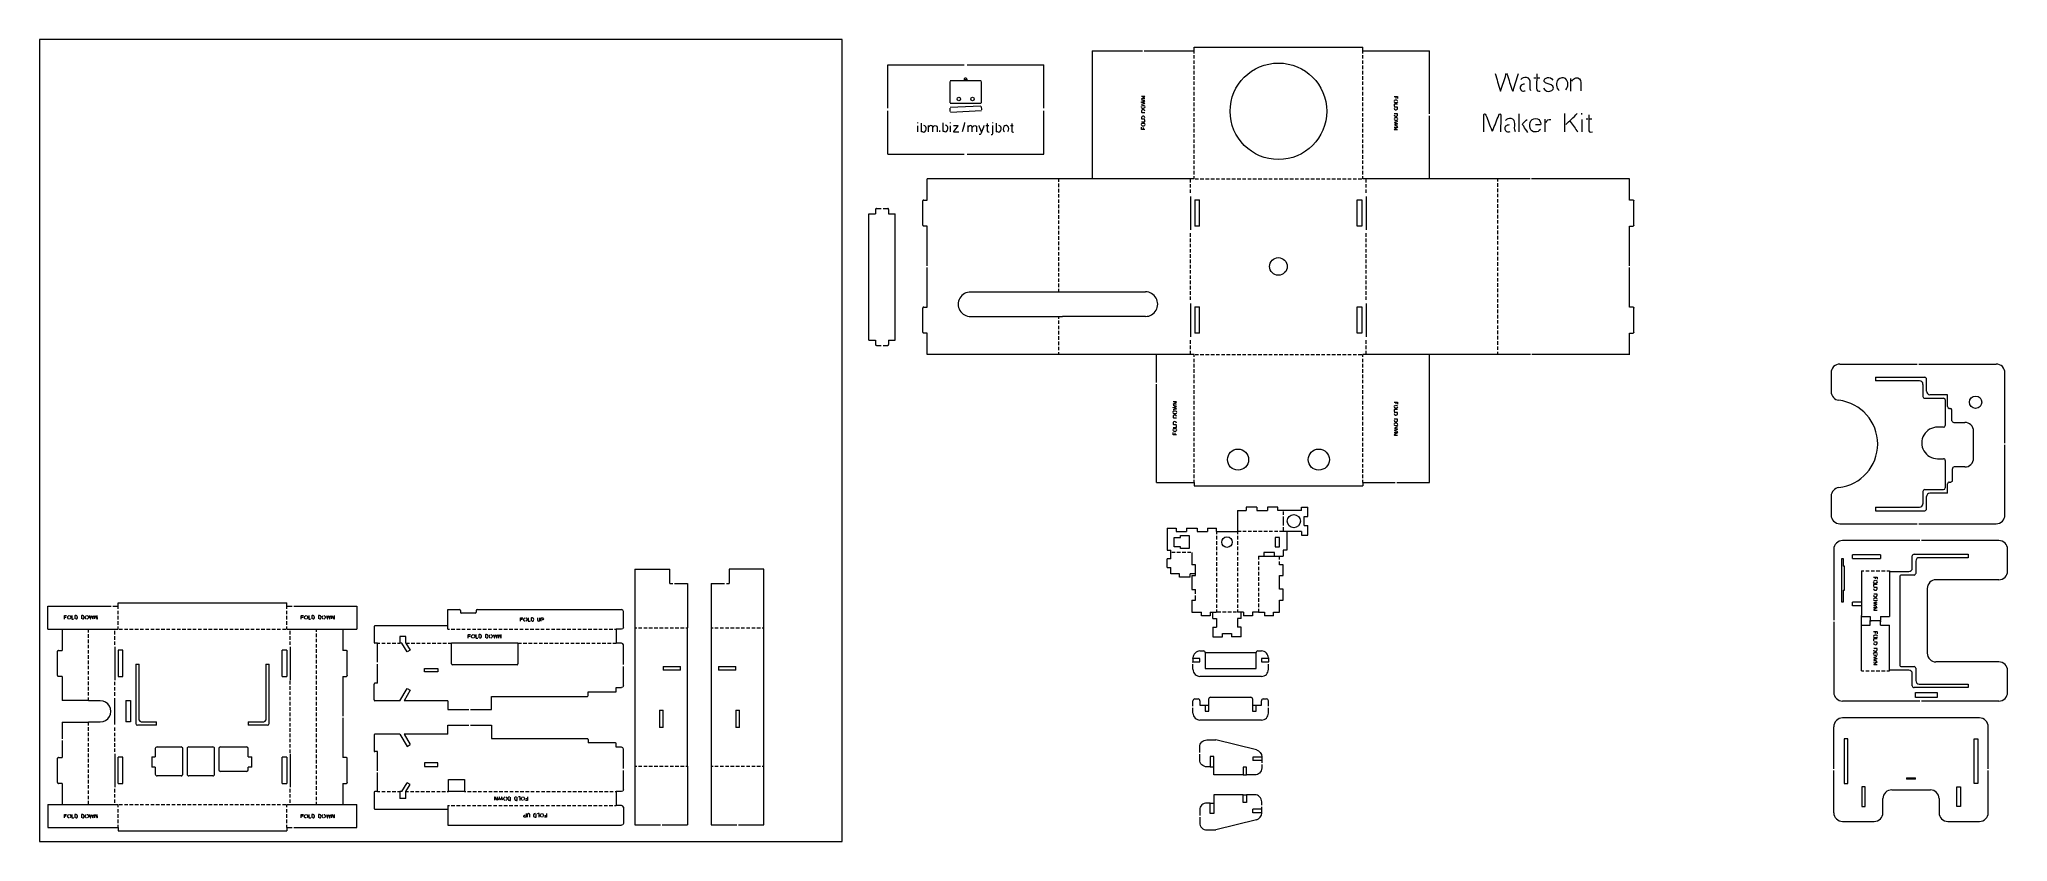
# Model space of a CAD drawing. Header units: inches. Extents: x -9 to 103, y -37 to 9.
import ezdxf

# ---------------------------------------------------------------- set-up
doc = ezdxf.new("R2010")
doc.units = ezdxf.units.IN
doc.header["$MEASUREMENT"] = 0
doc.layers.add('Layer 2', color=7, linetype='Continuous', true_color=0xffffff)

msp = doc.modelspace()

# ---------------------------------------------------------------- linework, layer by layer
at = {"layer": 'Layer 2', "color": 1, "lineweight": 0, "true_color": 0xff0000}
msp.add_lwpolyline([(-9, -36.72), (36.72, -36.72), (36.72, 9), (-9, 9), (-9, -36.72)], close=True, dxfattribs=at)
for points in [[(50.97, 8.35), (50.97, 8.35), (50.97, 1.05), (50.97, 1.05)], [(50.97, 8.35), (50.97, 8.35), (53.82, 8.35), (53.82, 8.35)], [(53.92, 8.35), (53.92, 8.35), (56.77, 8.35), (56.77, 8.35)], [(56.77, 8.55), (56.77, 8.55), (66.37, 8.55), (66.37, 8.55)], [(56.77, 8.35), (56.77, 8.35), (56.77, 8.55), (56.77, 8.55)], [(56.77, 8.2), (56.77, 8.2), (56.77, 8.35), (56.77, 8.35)], [(56.77, 7.9), (56.77, 7.9), (56.77, 8.1), (56.77, 8.1)], [(66.37, 8.35), (66.37, 8.35), (66.37, 8.55), (66.37, 8.55)], [(66.37, 8.35), (66.37, 8.35), (70.17, 8.35), (70.17, 8.35)], [(66.37, 8.2), (66.37, 8.2), (66.37, 8.35), (66.37, 8.35)], [(66.37, 7.9), (66.37, 7.9), (66.37, 8.1), (66.37, 8.1)], [(70.17, 4.75), (70.17, 4.75), (70.17, 8.35), (70.17, 8.35)], [(39.32, 5.07), (39.32, 5.07), (39.32, 7.54), (39.32, 7.54)], [(39.32, 7.54), (39.32, 7.54), (43.68, 7.54), (43.68, 7.54)], [(43.84, 7.54), (43.84, 7.54), (48.21, 7.54), (48.21, 7.54)], [(48.21, 5.07), (48.21, 5.07), (48.21, 7.54), (48.21, 7.54)], [(56.77, 7.6), (56.77, 7.6), (56.77, 7.8), (56.77, 7.8)], [(56.77, 7.3), (56.77, 7.3), (56.77, 7.5), (56.77, 7.5)], [(56.77, 7), (56.77, 7), (56.77, 7.2), (56.77, 7.2)], [(56.77, 6.7), (56.77, 6.7), (56.77, 6.9), (56.77, 6.9)], [(66.37, 7.6), (66.37, 7.6), (66.37, 7.8), (66.37, 7.8)], [(66.37, 7.3), (66.37, 7.3), (66.37, 7.5), (66.37, 7.5)], [(66.37, 7), (66.37, 7), (66.37, 7.2), (66.37, 7.2)], [(66.37, 6.7), (66.37, 6.7), (66.37, 6.9), (66.37, 6.9)], [(76.23, 6.79), (76.2, 6.79), (76.16, 6.79), (76.12, 6.79)], [(76.45, 6.79), (76.41, 6.79), (76.37, 6.79), (76.32, 6.79)], [(78.23, 6.05), (78.23, 6.29), (78.23, 6.53), (78.23, 6.77)], [(42.88, 6.65), (42.88, 6.65), (44.64, 6.65), (44.64, 6.65)], [(42.88, 5.39), (42.88, 5.39), (42.88, 6.6), (42.88, 6.6)], [(44.64, 6.6), (44.64, 6.6), (44.64, 5.39), (44.64, 5.39)], [(56.77, 6.4), (56.77, 6.4), (56.77, 6.6), (56.77, 6.6)], [(56.77, 6.1), (56.77, 6.1), (56.77, 6.3), (56.77, 6.3)], [(56.77, 5.8), (56.77, 5.8), (56.77, 6), (56.77, 6)], [(56.77, 5.5), (56.77, 5.5), (56.77, 5.7), (56.77, 5.7)], [(66.37, 6.4), (66.37, 6.4), (66.37, 6.6), (66.37, 6.6)], [(66.37, 6.1), (66.37, 6.1), (66.37, 6.3), (66.37, 6.3)], [(66.37, 5.8), (66.37, 5.8), (66.37, 6), (66.37, 6)], [(66.37, 5.5), (66.37, 5.5), (66.37, 5.7), (66.37, 5.7)], [(68.27, 5.63), (68.27, 5.66), (68.27, 5.69), (68.27, 5.72)], [(39.32, 2.46), (39.32, 2.46), (39.32, 4.92), (39.32, 4.92)], [(42.87, 5.13), (42.87, 5.13), (44.63, 5.22), (44.63, 5.22)], [(42.88, 4.89), (42.88, 4.89), (42.87, 5.08), (42.87, 5.08)], [(44.64, 5.34), (44.64, 5.34), (42.88, 5.34), (42.88, 5.34)], [(44.65, 4.93), (44.65, 4.93), (42.89, 4.84), (42.89, 4.84)], [(44.64, 5.17), (44.64, 5.17), (44.65, 4.98), (44.65, 4.98)], [(48.21, 2.46), (48.21, 2.46), (48.21, 4.92), (48.21, 4.92)], [(56.77, 5.2), (56.77, 5.2), (56.77, 5.4), (56.77, 5.4)], [(56.77, 4.9), (56.77, 4.9), (56.77, 5.1), (56.77, 5.1)], [(56.77, 4.6), (56.77, 4.6), (56.77, 4.8), (56.77, 4.8)], [(56.77, 4.3), (56.77, 4.3), (56.77, 4.5), (56.77, 4.5)], [(66.37, 5.2), (66.37, 5.2), (66.37, 5.4), (66.37, 5.4)], [(66.37, 4.9), (66.37, 4.9), (66.37, 5.1), (66.37, 5.1)], [(66.37, 4.6), (66.37, 4.6), (66.37, 4.8), (66.37, 4.8)], [(66.37, 4.3), (66.37, 4.3), (66.37, 4.5), (66.37, 4.5)], [(70.17, 1.05), (70.17, 1.05), (70.17, 4.65), (70.17, 4.65)], [(75.26, 4.75), (75.26, 4.41), (75.26, 4.06), (75.26, 3.72)], [(77.89, 3.73), (77.89, 4.07), (77.89, 4.42), (77.89, 4.77)], [(77.93, 4.14), (78.15, 4.35), (78.38, 4.56), (78.59, 4.77)], [(78.85, 4.72), (78.85, 4.74), (78.85, 4.77), (78.85, 4.8)], [(41.03, 4.22), (41.03, 4.23), (41.03, 4.25), (41.03, 4.26)], [(41.04, 3.73), (41.04, 3.85), (41.04, 3.97), (41.04, 4.08)], [(41.63, 4.09), (41.63, 3.97), (41.63, 3.85), (41.63, 3.73)], [(42.29, 3.73), (42.29, 3.75), (42.29, 3.77), (42.29, 3.8)], [(42.89, 4.22), (42.89, 4.23), (42.89, 4.25), (42.89, 4.26)], [(42.9, 3.73), (42.9, 3.85), (42.9, 3.97), (42.9, 4.08)], [(43.7, 4.27), (43.65, 4.09), (43.6, 3.91), (43.55, 3.73)], [(43.88, 4.09), (43.88, 3.97), (43.88, 3.85), (43.88, 3.73)], [(44.65, 3.73), (44.6, 3.85), (44.56, 3.97), (44.52, 4.09)], [(44.97, 4.07), (44.95, 4.07), (44.93, 4.07), (44.91, 4.07)], [(45.07, 4.08), (45.05, 4.08), (45.03, 4.08), (45.01, 4.08)], [(45.31, 4.23), (45.31, 4.24), (45.31, 4.26), (45.31, 4.27)], [(46.37, 4.07), (46.35, 4.07), (46.33, 4.07), (46.31, 4.07)], [(46.47, 4.08), (46.45, 4.08), (46.43, 4.08), (46.41, 4.08)], [(53.87, 3.98), (53.87, 3.95), (53.87, 3.92), (53.87, 3.88)], [(56.77, 4), (56.77, 4), (56.77, 4.2), (56.77, 4.2)], [(56.77, 3.7), (56.77, 3.7), (56.77, 3.9), (56.77, 3.9)], [(56.77, 3.4), (56.77, 3.4), (56.77, 3.6), (56.77, 3.6)], [(66.37, 4), (66.37, 4), (66.37, 4.2), (66.37, 4.2)], [(66.37, 3.7), (66.37, 3.7), (66.37, 3.9), (66.37, 3.9)], [(66.37, 3.4), (66.37, 3.4), (66.37, 3.6), (66.37, 3.6)], [(76.77, 3.72), (76.77, 3.96), (76.77, 4.21), (76.77, 4.45)], [(76.81, 4.27), (76.84, 4.41), (76.96, 4.46), (77.09, 4.43)], [(78.19, 4.32), (78.34, 4.12), (78.48, 3.92), (78.62, 3.72)], [(78.86, 3.72), (78.86, 3.96), (78.86, 4.2), (78.86, 4.44)], [(79.2, 4.45), (79.16, 4.45), (79.13, 4.45), (79.09, 4.45)], [(79.42, 4.46), (79.38, 4.46), (79.33, 4.46), (79.29, 4.46)], [(39.32, 2.46), (39.32, 2.46), (43.68, 2.46), (43.68, 2.46)], [(43.84, 2.46), (43.84, 2.46), (48.21, 2.46), (48.21, 2.46)], [(56.77, 3.1), (56.77, 3.1), (56.77, 3.3), (56.77, 3.3)], [(56.77, 2.8), (56.77, 2.8), (56.77, 3), (56.77, 3)], [(56.77, 2.5), (56.77, 2.5), (56.77, 2.7), (56.77, 2.7)], [(56.77, 2.2), (56.77, 2.2), (56.77, 2.4), (56.77, 2.4)], [(66.37, 3.1), (66.37, 3.1), (66.37, 3.3), (66.37, 3.3)], [(66.37, 2.8), (66.37, 2.8), (66.37, 3), (66.37, 3)], [(66.37, 2.5), (66.37, 2.5), (66.37, 2.7), (66.37, 2.7)], [(66.37, 2.2), (66.37, 2.2), (66.37, 2.4), (66.37, 2.4)], [(56.77, 1.9), (56.77, 1.9), (56.77, 2.1), (56.77, 2.1)], [(56.77, 1.6), (56.77, 1.6), (56.77, 1.8), (56.77, 1.8)], [(56.77, 1.3), (56.77, 1.3), (56.77, 1.5), (56.77, 1.5)], [(56.77, 1.05), (56.77, 1.05), (56.77, 1.2), (56.77, 1.2)], [(66.37, 1.9), (66.37, 1.9), (66.37, 2.1), (66.37, 2.1)], [(66.37, 1.6), (66.37, 1.6), (66.37, 1.8), (66.37, 1.8)], [(66.37, 1.3), (66.37, 1.3), (66.37, 1.5), (66.37, 1.5)], [(66.37, 1.05), (66.37, 1.05), (66.37, 1.2), (66.37, 1.2)], [(41.57, -0.16), (41.57, -0.16), (41.57, 1.05), (41.57, 1.05)], [(56.77, 1.05), (56.77, 1.05), (41.57, 1.05), (41.57, 1.05)], [(49.07, 0.88), (49.07, 0.88), (49.07, 1.05), (49.07, 1.05)], [(49.07, 0.58), (49.07, 0.58), (49.07, 0.78), (49.07, 0.78)], [(49.07, 0.28), (49.07, 0.28), (49.07, 0.48), (49.07, 0.48)], [(49.07, -0.02), (49.07, -0.02), (49.07, 0.18), (49.07, 0.18)], [(49.27, 1.05), (49.27, 1.05), (49.27, 1.05), (49.27, 1.05)], [(56.57, 1.05), (56.57, 1.05), (56.57, 1.05), (56.57, 1.05)], [(56.57, 1.05), (56.57, 1.05), (56.57, 1.05), (56.57, 1.05)], [(56.57, 1.05), (56.57, 1.05), (56.57, 1.05), (56.57, 1.05)], [(56.57, 0.85), (56.57, 0.85), (56.57, 1.05), (56.57, 1.05)], [(56.57, 0.55), (56.57, 0.55), (56.57, 0.75), (56.57, 0.75)], [(56.57, 0.25), (56.57, 0.25), (56.57, 0.45), (56.57, 0.45)], [(56.57, 0.3), (56.57, 0.3), (56.57, 0.3), (56.57, 0.3)], [(56.57, 0.05), (56.57, 0.05), (56.57, -1.85), (56.57, -1.85)], [(56.82, 1.05), (56.82, 1.05), (57.02, 1.05), (57.02, 1.05)], [(57.12, 1.05), (57.12, 1.05), (57.32, 1.05), (57.32, 1.05)], [(57.42, 1.05), (57.42, 1.05), (57.62, 1.05), (57.62, 1.05)], [(57.72, 1.05), (57.72, 1.05), (57.92, 1.05), (57.92, 1.05)], [(58.02, 1.05), (58.02, 1.05), (58.22, 1.05), (58.22, 1.05)], [(58.32, 1.05), (58.32, 1.05), (58.52, 1.05), (58.52, 1.05)], [(58.62, 1.05), (58.62, 1.05), (58.82, 1.05), (58.82, 1.05)], [(58.92, 1.05), (58.92, 1.05), (59.12, 1.05), (59.12, 1.05)], [(59.22, 1.05), (59.22, 1.05), (59.42, 1.05), (59.42, 1.05)], [(59.52, 1.05), (59.52, 1.05), (59.72, 1.05), (59.72, 1.05)], [(59.82, 1.05), (59.82, 1.05), (60.02, 1.05), (60.02, 1.05)], [(60.12, 1.05), (60.12, 1.05), (60.32, 1.05), (60.32, 1.05)], [(60.42, 1.05), (60.42, 1.05), (60.62, 1.05), (60.62, 1.05)], [(60.72, 1.05), (60.72, 1.05), (60.92, 1.05), (60.92, 1.05)], [(61.02, 1.05), (61.02, 1.05), (61.22, 1.05), (61.22, 1.05)], [(61.32, 1.05), (61.32, 1.05), (61.52, 1.05), (61.52, 1.05)], [(61.62, 1.05), (61.62, 1.05), (61.82, 1.05), (61.82, 1.05)], [(61.92, 1.05), (61.92, 1.05), (62.12, 1.05), (62.12, 1.05)], [(62.22, 1.05), (62.22, 1.05), (62.42, 1.05), (62.42, 1.05)], [(62.52, 1.05), (62.52, 1.05), (62.72, 1.05), (62.72, 1.05)], [(62.82, 1.05), (62.82, 1.05), (63.02, 1.05), (63.02, 1.05)], [(63.12, 1.05), (63.12, 1.05), (63.32, 1.05), (63.32, 1.05)], [(63.42, 1.05), (63.42, 1.05), (63.62, 1.05), (63.62, 1.05)], [(63.72, 1.05), (63.72, 1.05), (63.92, 1.05), (63.92, 1.05)], [(64.02, 1.05), (64.02, 1.05), (64.22, 1.05), (64.22, 1.05)], [(64.32, 1.05), (64.32, 1.05), (64.52, 1.05), (64.52, 1.05)], [(64.62, 1.05), (64.62, 1.05), (64.82, 1.05), (64.82, 1.05)], [(64.92, 1.05), (64.92, 1.05), (65.12, 1.05), (65.12, 1.05)], [(65.22, 1.05), (65.22, 1.05), (65.42, 1.05), (65.42, 1.05)], [(65.52, 1.05), (65.52, 1.05), (65.72, 1.05), (65.72, 1.05)], [(65.82, 1.05), (65.82, 1.05), (66.02, 1.05), (66.02, 1.05)], [(66.12, 1.05), (66.12, 1.05), (66.32, 1.05), (66.32, 1.05)], [(75.9, 1.05), (75.9, 1.05), (66.37, 1.05), (66.37, 1.05)], [(66.57, 1.05), (66.57, 1.05), (66.57, 1.05), (66.57, 1.05)], [(66.57, 1.05), (66.57, 1.05), (66.57, 1.05), (66.57, 1.05)], [(66.57, 0.85), (66.57, 0.85), (66.57, 1.05), (66.57, 1.05)], [(66.57, 0.55), (66.57, 0.55), (66.57, 0.75), (66.57, 0.75)], [(66.57, 0.25), (66.57, 0.25), (66.57, 0.45), (66.57, 0.45)], [(66.57, 0.3), (66.57, 0.3), (66.57, 0.3), (66.57, 0.3)], [(66.57, 0.05), (66.57, 0.05), (66.57, -1.85), (66.57, -1.85)], [(74.07, 0.9), (74.07, 0.9), (74.07, 1.05), (74.07, 1.05)], [(74.07, 0.6), (74.07, 0.6), (74.07, 0.8), (74.07, 0.8)], [(74.07, 0.3), (74.07, 0.3), (74.07, 0.5), (74.07, 0.5)], [(74.07, 0), (74.07, 0), (74.07, 0.2), (74.07, 0.2)], [(81.57, 1.05), (81.57, 1.05), (75.98, 1.05), (75.98, 1.05)], [(81.57, -0.16), (81.57, -0.16), (81.57, 1.05), (81.57, 1.05)], [(38.25, -8.14), (38.25, -8.14), (38.25, -0.94), (38.25, -0.94)], [(38.25, -0.94), (38.25, -0.94), (38.62, -0.94), (38.62, -0.94)], [(38.62, -0.69), (38.62, -0.69), (38.62, -0.94), (38.62, -0.94)], [(38.67, -0.64), (38.67, -0.64), (38.95, -0.64), (38.95, -0.64)], [(39.05, -0.64), (39.05, -0.64), (39.32, -0.64), (39.32, -0.64)], [(39.37, -0.69), (39.37, -0.69), (39.37, -0.94), (39.37, -0.94)], [(39.37, -0.94), (39.37, -0.94), (39.75, -0.94), (39.75, -0.94)], [(39.75, -8.14), (39.75, -8.14), (39.75, -0.94), (39.75, -0.94)], [(41.32, -1.59), (41.32, -1.59), (41.32, -0.21), (41.32, -0.21)], [(41.37, -0.16), (41.37, -0.16), (41.57, -0.16), (41.57, -0.16)], [(49.07, -0.32), (49.07, -0.32), (49.07, -0.12), (49.07, -0.12)], [(49.07, -0.62), (49.07, -0.62), (49.07, -0.42), (49.07, -0.42)], [(49.07, -0.92), (49.07, -0.92), (49.07, -0.72), (49.07, -0.72)], [(49.07, -1.22), (49.07, -1.22), (49.07, -1.02), (49.07, -1.02)], [(56.81, -0.15), (56.81, -0.15), (57.08, -0.15), (57.08, -0.15)], [(56.81, -0.15), (56.81, -0.15), (56.81, -1.65), (56.81, -1.65)], [(57.08, -1.65), (57.08, -1.65), (57.08, -0.15), (57.08, -0.15)], [(66.05, -0.15), (66.05, -0.15), (66.32, -0.15), (66.32, -0.15)], [(66.05, -1.65), (66.05, -1.65), (66.05, -0.15), (66.05, -0.15)], [(66.32, -0.15), (66.32, -0.15), (66.32, -1.65), (66.32, -1.65)], [(74.07, -0.3), (74.07, -0.3), (74.07, -0.1), (74.07, -0.1)], [(74.07, -0.6), (74.07, -0.6), (74.07, -0.4), (74.07, -0.4)], [(74.07, -0.9), (74.07, -0.9), (74.07, -0.7), (74.07, -0.7)], [(74.07, -1.2), (74.07, -1.2), (74.07, -1), (74.07, -1)], [(81.77, -0.16), (81.77, -0.16), (81.57, -0.16), (81.57, -0.16)], [(81.82, -1.59), (81.82, -1.59), (81.82, -0.21), (81.82, -0.21)], [(41.57, -1.64), (41.57, -1.64), (41.37, -1.64), (41.37, -1.64)], [(41.57, -3.9), (41.57, -3.9), (41.57, -1.64), (41.57, -1.64)], [(49.07, -1.52), (49.07, -1.52), (49.07, -1.32), (49.07, -1.32)], [(49.07, -1.82), (49.07, -1.82), (49.07, -1.62), (49.07, -1.62)], [(49.07, -2.12), (49.07, -2.12), (49.07, -1.92), (49.07, -1.92)], [(49.07, -2.42), (49.07, -2.42), (49.07, -2.22), (49.07, -2.22)], [(56.57, -2.25), (56.57, -2.25), (56.57, -2.05), (56.57, -2.05)], [(57.08, -1.65), (57.08, -1.65), (56.81, -1.65), (56.81, -1.65)], [(66.32, -1.65), (66.32, -1.65), (66.05, -1.65), (66.05, -1.65)], [(66.57, -2.25), (66.57, -2.25), (66.57, -2.05), (66.57, -2.05)], [(74.07, -1.5), (74.07, -1.5), (74.07, -1.3), (74.07, -1.3)], [(74.07, -1.8), (74.07, -1.8), (74.07, -1.6), (74.07, -1.6)], [(74.07, -2.1), (74.07, -2.1), (74.07, -1.9), (74.07, -1.9)], [(74.07, -2.4), (74.07, -2.4), (74.07, -2.2), (74.07, -2.2)], [(81.57, -3.9), (81.57, -3.9), (81.57, -1.64), (81.57, -1.64)], [(81.57, -1.64), (81.57, -1.64), (81.77, -1.64), (81.77, -1.64)], [(49.07, -2.72), (49.07, -2.72), (49.07, -2.52), (49.07, -2.52)], [(49.07, -3.02), (49.07, -3.02), (49.07, -2.82), (49.07, -2.82)], [(49.07, -3.32), (49.07, -3.32), (49.07, -3.12), (49.07, -3.12)], [(56.57, -2.55), (56.57, -2.55), (56.57, -2.35), (56.57, -2.35)], [(56.57, -2.85), (56.57, -2.85), (56.57, -2.65), (56.57, -2.65)], [(56.57, -3.15), (56.57, -3.15), (56.57, -2.95), (56.57, -2.95)], [(56.57, -3.45), (56.57, -3.45), (56.57, -3.25), (56.57, -3.25)], [(66.57, -2.55), (66.57, -2.55), (66.57, -2.35), (66.57, -2.35)], [(66.57, -2.85), (66.57, -2.85), (66.57, -2.65), (66.57, -2.65)], [(66.57, -3.15), (66.57, -3.15), (66.57, -2.95), (66.57, -2.95)], [(66.57, -3.45), (66.57, -3.45), (66.57, -3.25), (66.57, -3.25)], [(74.07, -2.7), (74.07, -2.7), (74.07, -2.5), (74.07, -2.5)], [(74.07, -3), (74.07, -3), (74.07, -2.8), (74.07, -2.8)], [(74.07, -3.3), (74.07, -3.3), (74.07, -3.1), (74.07, -3.1)], [(41.57, -6.26), (41.57, -6.26), (41.57, -4), (41.57, -4)], [(49.07, -3.62), (49.07, -3.62), (49.07, -3.42), (49.07, -3.42)], [(49.07, -3.92), (49.07, -3.92), (49.07, -3.72), (49.07, -3.72)], [(49.07, -4.22), (49.07, -4.22), (49.07, -4.02), (49.07, -4.02)], [(49.07, -4.52), (49.07, -4.52), (49.07, -4.32), (49.07, -4.32)], [(56.57, -3.75), (56.57, -3.75), (56.57, -3.55), (56.57, -3.55)], [(56.57, -4.05), (56.57, -4.05), (56.57, -3.85), (56.57, -3.85)], [(56.57, -4.35), (56.57, -4.35), (56.57, -4.15), (56.57, -4.15)], [(56.57, -4.65), (56.57, -4.65), (56.57, -4.45), (56.57, -4.45)], [(66.57, -3.75), (66.57, -3.75), (66.57, -3.55), (66.57, -3.55)], [(66.57, -4.05), (66.57, -4.05), (66.57, -3.85), (66.57, -3.85)], [(66.57, -4.35), (66.57, -4.35), (66.57, -4.15), (66.57, -4.15)], [(66.57, -4.65), (66.57, -4.65), (66.57, -4.45), (66.57, -4.45)], [(74.07, -3.6), (74.07, -3.6), (74.07, -3.4), (74.07, -3.4)], [(74.07, -3.9), (74.07, -3.9), (74.07, -3.7), (74.07, -3.7)], [(74.07, -4.2), (74.07, -4.2), (74.07, -4), (74.07, -4)], [(74.07, -4.5), (74.07, -4.5), (74.07, -4.3), (74.07, -4.3)], [(81.57, -6.26), (81.57, -6.26), (81.57, -4), (81.57, -4)], [(49.07, -5.4), (49.07, -5.4), (44.04, -5.4), (44.04, -5.4)], [(49.07, -4.82), (49.07, -4.82), (49.07, -4.62), (49.07, -4.62)], [(49.07, -5.12), (49.07, -5.12), (49.07, -4.92), (49.07, -4.92)], [(49.07, -5.39), (49.07, -5.39), (49.07, -5.22), (49.07, -5.22)], [(49.07, -5.39), (49.07, -5.39), (49.27, -5.39), (49.27, -5.39)], [(49.27, -5.39), (49.27, -5.39), (54, -5.39), (54, -5.39)], [(56.57, -4.95), (56.57, -4.95), (56.57, -4.75), (56.57, -4.75)], [(56.57, -5.25), (56.57, -5.25), (56.57, -5.05), (56.57, -5.05)], [(56.57, -5.55), (56.57, -5.55), (56.57, -5.35), (56.57, -5.35)], [(66.57, -4.95), (66.57, -4.95), (66.57, -4.75), (66.57, -4.75)], [(66.57, -5.25), (66.57, -5.25), (66.57, -5.05), (66.57, -5.05)], [(66.57, -5.55), (66.57, -5.55), (66.57, -5.35), (66.57, -5.35)], [(74.07, -4.8), (74.07, -4.8), (74.07, -4.6), (74.07, -4.6)], [(74.07, -5.1), (74.07, -5.1), (74.07, -4.9), (74.07, -4.9)], [(74.07, -5.4), (74.07, -5.4), (74.07, -5.2), (74.07, -5.2)], [(74.07, -5.7), (74.07, -5.7), (74.07, -5.5), (74.07, -5.5)], [(41.32, -7.69), (41.32, -7.69), (41.32, -6.31), (41.32, -6.31)], [(41.37, -6.26), (41.37, -6.26), (41.57, -6.26), (41.57, -6.26)], [(56.57, -5.85), (56.57, -5.85), (56.57, -5.65), (56.57, -5.65)], [(56.57, -6.05), (56.57, -6.05), (56.57, -7.95), (56.57, -7.95)], [(56.81, -6.25), (56.81, -6.25), (56.81, -7.75), (56.81, -7.75)], [(56.81, -6.25), (56.81, -6.25), (57.08, -6.25), (57.08, -6.25)], [(57.08, -7.75), (57.08, -7.75), (57.08, -6.25), (57.08, -6.25)], [(66.05, -6.25), (66.05, -6.25), (66.32, -6.25), (66.32, -6.25)], [(66.05, -7.75), (66.05, -7.75), (66.05, -6.25), (66.05, -6.25)], [(66.32, -6.25), (66.32, -6.25), (66.32, -7.75), (66.32, -7.75)], [(66.57, -5.85), (66.57, -5.85), (66.57, -5.65), (66.57, -5.65)], [(66.57, -6.05), (66.57, -6.05), (66.57, -7.95), (66.57, -7.95)], [(74.07, -6), (74.07, -6), (74.07, -5.8), (74.07, -5.8)], [(74.07, -6.3), (74.07, -6.3), (74.07, -6.1), (74.07, -6.1)], [(74.07, -6.6), (74.07, -6.6), (74.07, -6.4), (74.07, -6.4)], [(74.07, -6.9), (74.07, -6.9), (74.07, -6.7), (74.07, -6.7)], [(81.77, -6.26), (81.77, -6.26), (81.57, -6.26), (81.57, -6.26)], [(81.82, -7.69), (81.82, -7.69), (81.82, -6.31), (81.82, -6.31)], [(41.57, -7.74), (41.57, -7.74), (41.37, -7.74), (41.37, -7.74)], [(41.57, -8.95), (41.57, -8.95), (41.57, -7.74), (41.57, -7.74)], [(44.04, -6.8), (44.04, -6.8), (49.07, -6.8), (49.07, -6.8)], [(49.07, -6.79), (49.07, -6.79), (49.27, -6.79), (49.27, -6.79)], [(49.07, -6.92), (49.07, -6.92), (49.07, -6.79), (49.07, -6.79)], [(49.07, -7.22), (49.07, -7.22), (49.07, -7.02), (49.07, -7.02)], [(49.07, -7.52), (49.07, -7.52), (49.07, -7.32), (49.07, -7.32)], [(49.07, -7.82), (49.07, -7.82), (49.07, -7.62), (49.07, -7.62)], [(54, -6.79), (54, -6.79), (49.27, -6.79), (49.27, -6.79)], [(57.08, -7.75), (57.08, -7.75), (56.81, -7.75), (56.81, -7.75)], [(66.32, -7.75), (66.32, -7.75), (66.05, -7.75), (66.05, -7.75)], [(74.07, -7.2), (74.07, -7.2), (74.07, -7), (74.07, -7)], [(74.07, -7.5), (74.07, -7.5), (74.07, -7.3), (74.07, -7.3)], [(74.07, -7.8), (74.07, -7.8), (74.07, -7.6), (74.07, -7.6)], [(81.57, -8.95), (81.57, -8.95), (81.57, -7.74), (81.57, -7.74)], [(81.57, -7.74), (81.57, -7.74), (81.77, -7.74), (81.77, -7.74)], [(38.25, -8.14), (38.25, -8.14), (38.62, -8.14), (38.62, -8.14)], [(38.62, -8.14), (38.62, -8.14), (38.62, -8.39), (38.62, -8.39)], [(38.67, -8.44), (38.67, -8.44), (38.95, -8.44), (38.95, -8.44)], [(39.05, -8.44), (39.05, -8.44), (39.32, -8.44), (39.32, -8.44)], [(39.37, -8.14), (39.37, -8.14), (39.37, -8.39), (39.37, -8.39)], [(39.37, -8.14), (39.37, -8.14), (39.75, -8.14), (39.75, -8.14)], [(56.77, -8.95), (56.77, -8.95), (41.57, -8.95), (41.57, -8.95)], [(49.07, -8.12), (49.07, -8.12), (49.07, -7.92), (49.07, -7.92)], [(49.07, -8.42), (49.07, -8.42), (49.07, -8.22), (49.07, -8.22)], [(49.07, -8.72), (49.07, -8.72), (49.07, -8.52), (49.07, -8.52)], [(49.07, -8.95), (49.07, -8.95), (49.07, -8.82), (49.07, -8.82)], [(49.27, -8.94), (49.27, -8.94), (49.27, -8.95), (49.27, -8.95)], [(54.62, -10.55), (54.62, -10.55), (54.62, -8.95), (54.62, -8.95)], [(56.56, -8.95), (56.56, -8.95), (56.57, -8.95), (56.57, -8.95)], [(56.57, -8.35), (56.57, -8.35), (56.57, -8.15), (56.57, -8.15)], [(56.57, -8.65), (56.57, -8.65), (56.57, -8.45), (56.57, -8.45)], [(56.57, -8.95), (56.57, -8.95), (56.57, -8.75), (56.57, -8.75)], [(56.57, -8.9), (56.57, -8.9), (56.57, -8.9), (56.57, -8.9)], [(56.57, -8.95), (56.57, -8.95), (56.57, -8.94), (56.57, -8.94)], [(56.77, -9.1), (56.77, -9.1), (56.77, -8.95), (56.77, -8.95)], [(56.82, -8.95), (56.82, -8.95), (57.02, -8.95), (57.02, -8.95)], [(57.12, -8.95), (57.12, -8.95), (57.32, -8.95), (57.32, -8.95)], [(57.42, -8.95), (57.42, -8.95), (57.62, -8.95), (57.62, -8.95)], [(57.72, -8.95), (57.72, -8.95), (57.92, -8.95), (57.92, -8.95)], [(58.02, -8.95), (58.02, -8.95), (58.22, -8.95), (58.22, -8.95)], [(58.32, -8.95), (58.32, -8.95), (58.52, -8.95), (58.52, -8.95)], [(58.62, -8.95), (58.62, -8.95), (58.82, -8.95), (58.82, -8.95)], [(58.92, -8.95), (58.92, -8.95), (59.12, -8.95), (59.12, -8.95)], [(59.22, -8.95), (59.22, -8.95), (59.42, -8.95), (59.42, -8.95)], [(59.52, -8.95), (59.52, -8.95), (59.72, -8.95), (59.72, -8.95)], [(59.82, -8.95), (59.82, -8.95), (60.02, -8.95), (60.02, -8.95)], [(60.12, -8.95), (60.12, -8.95), (60.32, -8.95), (60.32, -8.95)], [(60.42, -8.95), (60.42, -8.95), (60.62, -8.95), (60.62, -8.95)], [(60.72, -8.95), (60.72, -8.95), (60.92, -8.95), (60.92, -8.95)], [(61.02, -8.95), (61.02, -8.95), (61.22, -8.95), (61.22, -8.95)], [(61.32, -8.95), (61.32, -8.95), (61.52, -8.95), (61.52, -8.95)], [(61.62, -8.95), (61.62, -8.95), (61.82, -8.95), (61.82, -8.95)], [(61.92, -8.95), (61.92, -8.95), (62.12, -8.95), (62.12, -8.95)], [(62.22, -8.95), (62.22, -8.95), (62.42, -8.95), (62.42, -8.95)], [(62.52, -8.95), (62.52, -8.95), (62.72, -8.95), (62.72, -8.95)], [(62.82, -8.95), (62.82, -8.95), (63.02, -8.95), (63.02, -8.95)], [(63.12, -8.95), (63.12, -8.95), (63.32, -8.95), (63.32, -8.95)], [(63.42, -8.95), (63.42, -8.95), (63.62, -8.95), (63.62, -8.95)], [(63.72, -8.95), (63.72, -8.95), (63.92, -8.95), (63.92, -8.95)], [(64.02, -8.95), (64.02, -8.95), (64.22, -8.95), (64.22, -8.95)], [(64.32, -8.95), (64.32, -8.95), (64.52, -8.95), (64.52, -8.95)], [(64.62, -8.95), (64.62, -8.95), (64.82, -8.95), (64.82, -8.95)], [(64.92, -8.95), (64.92, -8.95), (65.12, -8.95), (65.12, -8.95)], [(65.22, -8.95), (65.22, -8.95), (65.42, -8.95), (65.42, -8.95)], [(65.52, -8.95), (65.52, -8.95), (65.72, -8.95), (65.72, -8.95)], [(65.82, -8.95), (65.82, -8.95), (66.02, -8.95), (66.02, -8.95)], [(66.12, -8.95), (66.12, -8.95), (66.32, -8.95), (66.32, -8.95)], [(66.37, -9.1), (66.37, -9.1), (66.37, -8.95), (66.37, -8.95)], [(75.92, -8.95), (75.92, -8.95), (66.38, -8.95), (66.38, -8.95)], [(66.57, -8.35), (66.57, -8.35), (66.57, -8.15), (66.57, -8.15)], [(66.57, -8.65), (66.57, -8.65), (66.57, -8.45), (66.57, -8.45)], [(66.57, -8.95), (66.57, -8.95), (66.57, -8.75), (66.57, -8.75)], [(66.57, -8.9), (66.57, -8.9), (66.57, -8.9), (66.57, -8.9)], [(70.17, -16.25), (70.17, -16.25), (70.17, -8.95), (70.17, -8.95)], [(74.07, -8.1), (74.07, -8.1), (74.07, -7.9), (74.07, -7.9)], [(74.07, -8.4), (74.07, -8.4), (74.07, -8.2), (74.07, -8.2)], [(74.07, -8.7), (74.07, -8.7), (74.07, -8.5), (74.07, -8.5)], [(74.07, -8.95), (74.07, -8.95), (74.07, -8.8), (74.07, -8.8)], [(81.59, -8.95), (81.59, -8.95), (76, -8.95), (76, -8.95)], [(56.77, -9.4), (56.77, -9.4), (56.77, -9.2), (56.77, -9.2)], [(56.77, -9.7), (56.77, -9.7), (56.77, -9.5), (56.77, -9.5)], [(56.77, -10), (56.77, -10), (56.77, -9.8), (56.77, -9.8)], [(66.37, -9.4), (66.37, -9.4), (66.37, -9.2), (66.37, -9.2)], [(66.37, -9.7), (66.37, -9.7), (66.37, -9.5), (66.37, -9.5)], [(66.37, -10), (66.37, -10), (66.37, -9.8), (66.37, -9.8)], [(93.05, -10.01), (93.05, -10.01), (93.05, -11.08), (93.05, -11.08)], [(93.55, -9.51), (93.55, -9.51), (97.95, -9.51), (97.95, -9.51)], [(98.05, -9.51), (98.05, -9.51), (102.45, -9.51), (102.45, -9.51)], [(102.95, -14.01), (102.95, -14.01), (102.95, -10.01), (102.95, -10.01)], [(54.62, -16.25), (54.62, -16.25), (54.62, -10.65), (54.62, -10.65)], [(56.77, -10.3), (56.77, -10.3), (56.77, -10.1), (56.77, -10.1)], [(56.77, -10.6), (56.77, -10.6), (56.77, -10.4), (56.77, -10.4)], [(56.77, -10.9), (56.77, -10.9), (56.77, -10.7), (56.77, -10.7)], [(56.77, -11.2), (56.77, -11.2), (56.77, -11), (56.77, -11)], [(66.37, -10.3), (66.37, -10.3), (66.37, -10.1), (66.37, -10.1)], [(66.37, -10.6), (66.37, -10.6), (66.37, -10.4), (66.37, -10.4)], [(66.37, -10.9), (66.37, -10.9), (66.37, -10.7), (66.37, -10.7)], [(66.37, -11.2), (66.37, -11.2), (66.37, -11), (66.37, -11)], [(93.05, -11.08), (93.05, -11.33), (93.24, -11.54), (93.49, -11.57)], [(95.57, -10.26), (95.57, -10.26), (95.57, -10.46), (95.57, -10.46)], [(95.57, -10.26), (95.57, -10.26), (98.38, -10.26), (98.38, -10.26)], [(98.08, -10.46), (98.08, -10.46), (95.57, -10.46), (95.57, -10.46)], [(98.28, -10.66), (98.28, -10.66), (98.28, -11.35), (98.28, -11.35)], [(98.48, -11.05), (98.48, -11.05), (98.48, -10.36), (98.48, -10.36)], [(56.77, -11.5), (56.77, -11.5), (56.77, -11.3), (56.77, -11.3)], [(56.77, -11.8), (56.77, -11.8), (56.77, -11.6), (56.77, -11.6)], [(56.77, -12.1), (56.77, -12.1), (56.77, -11.9), (56.77, -11.9)], [(56.77, -12.4), (56.77, -12.4), (56.77, -12.2), (56.77, -12.2)], [(66.37, -11.5), (66.37, -11.5), (66.37, -11.3), (66.37, -11.3)], [(66.37, -11.8), (66.37, -11.8), (66.37, -11.6), (66.37, -11.6)], [(66.37, -12.1), (66.37, -12.1), (66.37, -11.9), (66.37, -11.9)], [(66.37, -12.4), (66.37, -12.4), (66.37, -12.2), (66.37, -12.2)], [(68.27, -11.77), (68.27, -11.74), (68.27, -11.71), (68.27, -11.68)], [(98.38, -11.45), (98.38, -11.45), (99.45, -11.45), (99.45, -11.45)], [(99.68, -11.25), (99.68, -11.25), (98.68, -11.25), (98.68, -11.25)], [(99.55, -11.55), (99.55, -11.55), (99.55, -13), (99.55, -13)], [(99.68, -11.93), (99.68, -11.93), (99.68, -11.25), (99.68, -11.25)], [(99.68, -11.93), (99.68, -11.98), (99.72, -12.03), (99.77, -12.03)], [(99.8, -12.03), (99.8, -12.03), (99.77, -12.03), (99.77, -12.03)], [(99.8, -12.03), (99.8, -12.03), (99.85, -12.03), (99.85, -12.03)], [(99.93, -12.13), (99.93, -12.08), (99.9, -12.04), (99.85, -12.03)], [(99.93, -12.73), (99.93, -12.73), (99.93, -12.13), (99.93, -12.13)], [(55.67, -13.43), (55.67, -13.46), (55.67, -13.49), (55.67, -13.52)], [(56.77, -12.7), (56.77, -12.7), (56.77, -12.5), (56.77, -12.5)], [(56.77, -13), (56.77, -13), (56.77, -12.8), (56.77, -12.8)], [(56.77, -13.3), (56.77, -13.3), (56.77, -13.1), (56.77, -13.1)], [(56.77, -13.6), (56.77, -13.6), (56.77, -13.4), (56.77, -13.4)], [(66.37, -12.7), (66.37, -12.7), (66.37, -12.5), (66.37, -12.5)], [(66.37, -13), (66.37, -13), (66.37, -12.8), (66.37, -12.8)], [(66.37, -13.3), (66.37, -13.3), (66.37, -13.1), (66.37, -13.1)], [(66.37, -13.6), (66.37, -13.6), (66.37, -13.4), (66.37, -13.4)], [(99.45, -13.1), (99.45, -13.1), (99.11, -13.1), (99.11, -13.1)], [(99.45, -13.1), (99.5, -13.1), (99.55, -13.06), (99.55, -13)], [(100.03, -12.83), (100.03, -12.83), (100.66, -12.83), (100.66, -12.83)], [(101.16, -14.87), (101.16, -14.87), (101.16, -13.33), (101.16, -13.33)], [(56.77, -13.9), (56.77, -13.9), (56.77, -13.7), (56.77, -13.7)], [(56.77, -14.2), (56.77, -14.2), (56.77, -14), (56.77, -14)], [(56.77, -14.5), (56.77, -14.5), (56.77, -14.3), (56.77, -14.3)], [(66.37, -13.9), (66.37, -13.9), (66.37, -13.7), (66.37, -13.7)], [(66.37, -14.2), (66.37, -14.2), (66.37, -14), (66.37, -14)], [(66.37, -14.5), (66.37, -14.5), (66.37, -14.3), (66.37, -14.3)], [(102.95, -18.1), (102.95, -18.1), (102.95, -14.11), (102.95, -14.11)], [(56.77, -14.8), (56.77, -14.8), (56.77, -14.6), (56.77, -14.6)], [(56.77, -15.1), (56.77, -15.1), (56.77, -14.9), (56.77, -14.9)], [(56.77, -15.4), (56.77, -15.4), (56.77, -15.2), (56.77, -15.2)], [(56.77, -15.7), (56.77, -15.7), (56.77, -15.5), (56.77, -15.5)], [(66.37, -14.8), (66.37, -14.8), (66.37, -14.6), (66.37, -14.6)], [(66.37, -15.1), (66.37, -15.1), (66.37, -14.9), (66.37, -14.9)], [(66.37, -15.4), (66.37, -15.4), (66.37, -15.2), (66.37, -15.2)], [(66.37, -15.7), (66.37, -15.7), (66.37, -15.5), (66.37, -15.5)], [(99.11, -14.9), (99.11, -14.9), (99.45, -14.9), (99.45, -14.9)], [(99.55, -15), (99.55, -15), (99.55, -16.56), (99.55, -16.56)], [(99.96, -16.13), (99.96, -16.13), (99.96, -15.47), (99.96, -15.47)], [(100.66, -15.37), (100.66, -15.37), (100.06, -15.37), (100.06, -15.37)], [(54.62, -16.25), (54.62, -16.25), (56.77, -16.25), (56.77, -16.25)], [(56.77, -16), (56.77, -16), (56.77, -15.8), (56.77, -15.8)], [(56.77, -16.25), (56.77, -16.25), (56.77, -16.1), (56.77, -16.1)], [(56.77, -16.25), (56.77, -16.25), (56.77, -16.45), (56.77, -16.45)], [(56.77, -16.45), (56.77, -16.45), (66.37, -16.45), (66.37, -16.45)], [(66.37, -16), (66.37, -16), (66.37, -15.8), (66.37, -15.8)], [(66.37, -16.25), (66.37, -16.25), (66.37, -16.1), (66.37, -16.1)], [(66.37, -16.25), (66.37, -16.25), (66.37, -16.45), (66.37, -16.45)], [(66.37, -16.25), (66.37, -16.25), (68.22, -16.25), (68.22, -16.25)], [(68.32, -16.25), (68.32, -16.25), (70.17, -16.25), (70.17, -16.25)], [(93.49, -16.54), (93.24, -16.57), (93.05, -16.78), (93.05, -17.04)], [(98.28, -16.76), (98.28, -16.76), (98.28, -17.46), (98.28, -17.46)], [(98.38, -16.66), (98.38, -16.66), (99.45, -16.66), (99.45, -16.66)], [(99.45, -16.66), (99.5, -16.66), (99.55, -16.62), (99.55, -16.56)], [(99.68, -16.86), (99.68, -16.86), (99.68, -16.33), (99.68, -16.33)], [(99.78, -16.23), (99.78, -16.23), (99.86, -16.23), (99.86, -16.23)], [(59.24, -17.85), (59.24, -17.85), (59.24, -17.85), (59.24, -17.85)], [(59.24, -17.85), (59.24, -17.85), (59.74, -17.85), (59.74, -17.85)], [(59.24, -17.85), (59.24, -17.85), (59.24, -19.05), (59.24, -19.05)], [(59.74, -17.65), (59.74, -17.65), (59.74, -17.65), (59.74, -17.65)], [(59.74, -17.65), (59.74, -17.65), (59.74, -17.85), (59.74, -17.85)], [(60.34, -17.65), (60.34, -17.65), (59.74, -17.65), (59.74, -17.65)], [(59.74, -17.85), (59.74, -17.85), (59.74, -17.85), (59.74, -17.85)], [(60.34, -17.65), (60.34, -17.65), (60.34, -17.85), (60.34, -17.85)], [(60.34, -17.85), (60.34, -17.85), (60.94, -17.85), (60.94, -17.85)], [(60.94, -17.65), (60.94, -17.65), (60.94, -17.65), (60.94, -17.65)], [(60.94, -17.65), (60.94, -17.65), (60.94, -17.85), (60.94, -17.85)], [(61.54, -17.65), (61.54, -17.65), (60.94, -17.65), (60.94, -17.65)], [(60.94, -17.85), (60.94, -17.85), (60.94, -17.85), (60.94, -17.85)], [(61.54, -17.85), (61.54, -17.85), (61.54, -17.65), (61.54, -17.65)], [(62.89, -17.85), (62.89, -17.85), (61.54, -17.85), (61.54, -17.85)], [(61.84, -17.85), (61.84, -17.85), (61.84, -17.85), (61.84, -17.85)], [(61.84, -17.9), (61.84, -17.9), (61.84, -18.1), (61.84, -18.1)], [(62.89, -17.85), (62.89, -17.85), (62.89, -17.65), (62.89, -17.65)], [(62.89, -17.65), (62.89, -17.65), (63.24, -17.65), (63.24, -17.65)], [(62.89, -17.85), (62.89, -17.85), (62.89, -17.85), (62.89, -17.85)], [(63.24, -18.2), (63.24, -18.2), (63.24, -17.65), (63.24, -17.65)], [(93.05, -17.04), (93.05, -17.04), (93.05, -18.1), (93.05, -18.1)], [(95.57, -17.66), (95.57, -17.66), (95.57, -17.86), (95.57, -17.86)], [(95.57, -17.66), (95.57, -17.66), (98.08, -17.66), (98.08, -17.66)], [(95.57, -17.86), (95.57, -17.86), (98.38, -17.86), (98.38, -17.86)], [(98.48, -17.76), (98.48, -17.76), (98.48, -17.06), (98.48, -17.06)], [(99.68, -16.86), (99.68, -16.86), (98.68, -16.86), (98.68, -16.86)], [(55.24, -18.85), (55.24, -18.85), (55.74, -18.85), (55.74, -18.85)], [(55.24, -18.85), (55.24, -18.85), (55.24, -20.1), (55.24, -20.1)], [(55.74, -18.85), (55.74, -18.85), (55.74, -19.05), (55.74, -19.05)], [(55.74, -19.05), (55.74, -19.05), (56.34, -19.05), (56.34, -19.05)], [(56.34, -18.85), (56.34, -18.85), (56.94, -18.85), (56.94, -18.85)], [(56.34, -18.85), (56.34, -18.85), (56.34, -19.05), (56.34, -19.05)], [(56.94, -18.85), (56.94, -18.85), (56.94, -19.05), (56.94, -19.05)], [(56.94, -19.05), (56.94, -19.05), (57.54, -19.05), (57.54, -19.05)], [(57.54, -18.85), (57.54, -18.85), (58.04, -18.85), (58.04, -18.85)], [(57.54, -18.85), (57.54, -18.85), (57.54, -19.05), (57.54, -19.05)], [(58.04, -19.05), (58.04, -19.05), (58.04, -18.85), (58.04, -18.85)], [(58.04, -19.05), (58.04, -19.05), (59.24, -19.05), (59.24, -19.05)], [(58.04, -19.05), (58.04, -19.05), (58.04, -19.2), (58.04, -19.2)], [(59.44, -19.05), (59.44, -19.05), (59.24, -19.05), (59.24, -19.05)], [(59.24, -19.05), (59.24, -19.05), (59.24, -19.2), (59.24, -19.2)], [(59.74, -19.05), (59.74, -19.05), (59.54, -19.05), (59.54, -19.05)], [(60.04, -19.05), (60.04, -19.05), (59.84, -19.05), (59.84, -19.05)], [(60.34, -19.05), (60.34, -19.05), (60.14, -19.05), (60.14, -19.05)], [(60.64, -19.05), (60.64, -19.05), (60.44, -19.05), (60.44, -19.05)], [(60.94, -19.05), (60.94, -19.05), (60.74, -19.05), (60.74, -19.05)], [(61.24, -19.05), (61.24, -19.05), (61.04, -19.05), (61.04, -19.05)], [(61.54, -19.05), (61.54, -19.05), (61.34, -19.05), (61.34, -19.05)], [(61.84, -19.05), (61.84, -19.05), (61.64, -19.05), (61.64, -19.05)], [(61.84, -18.2), (61.84, -18.2), (61.84, -18.4), (61.84, -18.4)], [(61.84, -18.4), (61.84, -18.4), (61.84, -18.7), (61.84, -18.7)], [(61.84, -18.8), (61.84, -18.8), (61.84, -19), (61.84, -19)], [(62.89, -19.05), (62.89, -19.05), (61.84, -19.05), (61.84, -19.05)], [(62.04, -19.05), (62.04, -19.05), (62.04, -20.1), (62.04, -20.1)], [(62.89, -19.05), (62.89, -19.05), (62.89, -19.25), (62.89, -19.25)], [(62.89, -19.05), (62.89, -19.05), (62.89, -19.05), (62.89, -19.05)], [(63.04, -18.7), (63.04, -18.7), (63.04, -18.2), (63.04, -18.2)], [(63.04, -18.2), (63.04, -18.2), (63.24, -18.2), (63.24, -18.2)], [(63.04, -18.7), (63.04, -18.7), (63.04, -18.7), (63.04, -18.7)], [(63.04, -18.7), (63.04, -18.7), (63.24, -18.7), (63.24, -18.7)], [(63.24, -19.25), (63.24, -19.25), (63.24, -18.7), (63.24, -18.7)], [(63.24, -18.7), (63.24, -18.7), (63.24, -18.7), (63.24, -18.7)], [(93.55, -18.6), (93.55, -18.6), (97.95, -18.6), (97.95, -18.6)], [(98.05, -18.6), (98.05, -18.6), (102.45, -18.6), (102.45, -18.6)], [(55.24, -20.1), (55.24, -20.1), (55.44, -20.1), (55.44, -20.1)], [(55.44, -20.25), (55.44, -20.25), (55.44, -20.1), (55.44, -20.1)], [(55.64, -19.39), (55.64, -19.39), (55.99, -19.39), (55.99, -19.39)], [(55.64, -19.91), (55.64, -19.91), (55.64, -19.39), (55.64, -19.39)], [(55.99, -19.91), (55.99, -19.91), (55.64, -19.91), (55.64, -19.91)], [(55.99, -19.28), (55.99, -19.28), (56.49, -19.28), (56.49, -19.28)], [(55.99, -19.39), (55.99, -19.39), (55.99, -19.28), (55.99, -19.28)], [(55.99, -20.02), (55.99, -20.02), (55.99, -19.91), (55.99, -19.91)], [(56.49, -20.02), (56.49, -20.02), (55.99, -20.02), (55.99, -20.02)], [(56.49, -19.28), (56.49, -19.28), (56.49, -20.02), (56.49, -20.02)], [(58.04, -19.3), (58.04, -19.3), (58.04, -19.5), (58.04, -19.5)], [(58.04, -19.6), (58.04, -19.6), (58.04, -19.8), (58.04, -19.8)], [(58.04, -19.9), (58.04, -19.9), (58.04, -20.1), (58.04, -20.1)], [(59.24, -19.3), (59.24, -19.3), (59.24, -19.5), (59.24, -19.5)], [(59.24, -19.6), (59.24, -19.6), (59.24, -19.8), (59.24, -19.8)], [(59.24, -19.9), (59.24, -19.9), (59.24, -20.1), (59.24, -20.1)], [(61.64, -19.39), (61.64, -19.39), (61.39, -19.39), (61.39, -19.39)], [(61.39, -19.39), (61.39, -19.39), (61.39, -19.91), (61.39, -19.91)], [(61.39, -19.91), (61.39, -19.91), (61.64, -19.91), (61.64, -19.91)], [(61.64, -19.91), (61.64, -19.91), (61.64, -19.39), (61.64, -19.39)], [(62.04, -20.1), (62.04, -20.1), (61.84, -20.1), (61.84, -20.1)], [(61.84, -20.1), (61.84, -20.1), (61.84, -20.45), (61.84, -20.45)], [(62.89, -19.25), (62.89, -19.25), (63.24, -19.25), (63.24, -19.25)], [(93.2, -20.06), (93.2, -20.06), (93.2, -24.09), (93.2, -24.09)], [(98.1, -19.56), (98.1, -19.56), (93.7, -19.56), (93.7, -19.56)], [(102.6, -19.56), (102.6, -19.56), (98.2, -19.56), (98.2, -19.56)], [(103.1, -21.3), (103.1, -21.3), (103.1, -20.06), (103.1, -20.06)], [(24.92, -21.19), (24.92, -21.19), (24.92, -24.54), (24.92, -24.54)], [(24.92, -21.19), (24.92, -21.19), (26.91, -21.19), (26.91, -21.19)], [(26.91, -22), (26.91, -22), (26.91, -21.19), (26.91, -21.19)], [(30.28, -21.19), (30.28, -21.19), (30.28, -22), (30.28, -22)], [(32.27, -21.19), (32.27, -21.19), (30.28, -21.19), (30.28, -21.19)], [(32.27, -24.54), (32.27, -24.54), (32.27, -21.19), (32.27, -21.19)], [(55.24, -21.1), (55.24, -21.1), (55.24, -20.6), (55.24, -20.6)], [(55.44, -20.6), (55.44, -20.6), (55.24, -20.6), (55.24, -20.6)], [(55.24, -21.1), (55.24, -21.1), (55.44, -21.1), (55.44, -21.1)], [(55.44, -20.25), (55.44, -20.25), (55.44, -20.25), (55.44, -20.25)], [(55.44, -20.6), (55.44, -20.6), (55.44, -20.25), (55.44, -20.25)], [(55.44, -20.45), (55.44, -20.45), (55.44, -20.45), (55.44, -20.45)], [(55.44, -21.45), (55.44, -21.45), (55.44, -21.1), (55.44, -21.1)], [(55.69, -20.25), (55.69, -20.25), (55.49, -20.25), (55.49, -20.25)], [(55.99, -20.25), (55.99, -20.25), (55.79, -20.25), (55.79, -20.25)], [(56.29, -20.25), (56.29, -20.25), (56.09, -20.25), (56.09, -20.25)], [(56.59, -20.25), (56.59, -20.25), (56.39, -20.25), (56.39, -20.25)], [(56.64, -20.25), (56.64, -20.25), (56.64, -20.95), (56.64, -20.95)], [(56.64, -20.25), (56.64, -20.25), (56.64, -20.25), (56.64, -20.25)], [(56.84, -20.95), (56.84, -20.95), (56.64, -20.95), (56.64, -20.95)], [(56.84, -21.55), (56.84, -21.55), (56.84, -20.95), (56.84, -20.95)], [(58.04, -20.2), (58.04, -20.2), (58.04, -20.4), (58.04, -20.4)], [(58.04, -20.5), (58.04, -20.5), (58.04, -20.7), (58.04, -20.7)], [(58.04, -20.8), (58.04, -20.8), (58.04, -21), (58.04, -21)], [(58.04, -21.1), (58.04, -21.1), (58.04, -21.3), (58.04, -21.3)], [(59.24, -20.2), (59.24, -20.2), (59.24, -20.4), (59.24, -20.4)], [(59.24, -20.5), (59.24, -20.5), (59.24, -20.7), (59.24, -20.7)], [(59.24, -20.8), (59.24, -20.8), (59.24, -21), (59.24, -21)], [(59.24, -21.1), (59.24, -21.1), (59.24, -21.3), (59.24, -21.3)], [(60.44, -20.45), (60.44, -20.45), (61.84, -20.45), (61.84, -20.45)], [(60.44, -20.45), (60.44, -20.45), (60.44, -20.65), (60.44, -20.65)], [(60.44, -20.75), (60.44, -20.75), (60.44, -20.95), (60.44, -20.95)], [(60.44, -21.05), (60.44, -21.05), (60.44, -21.25), (60.44, -21.25)], [(61.34, -20.25), (61.34, -20.25), (60.74, -20.25), (60.74, -20.25)], [(60.74, -20.25), (60.74, -20.25), (60.74, -20.45), (60.74, -20.45)], [(61.34, -20.45), (61.34, -20.45), (61.34, -20.25), (61.34, -20.25)], [(61.64, -20.65), (61.64, -20.65), (61.64, -20.45), (61.64, -20.45)], [(61.64, -20.94), (61.64, -20.94), (61.64, -20.75), (61.64, -20.75)], [(61.84, -20.94), (61.84, -20.94), (61.64, -20.94), (61.64, -20.94)], [(61.84, -21.56), (61.84, -21.56), (61.84, -20.94), (61.84, -20.94)], [(93.65, -23.08), (93.65, -23.08), (93.65, -20.58), (93.65, -20.58)], [(93.65, -20.58), (93.65, -20.58), (93.74, -20.58), (93.74, -20.58)], [(93.74, -20.58), (93.74, -20.58), (93.74, -21.03), (93.74, -21.03)], [(95.87, -20.38), (95.87, -20.38), (94.27, -20.38), (94.27, -20.38)], [(94.27, -20.58), (94.27, -20.58), (94.27, -20.38), (94.27, -20.38)], [(94.27, -20.58), (94.27, -20.58), (95.87, -20.58), (95.87, -20.58)], [(94.77, -21.28), (94.77, -21.28), (94.77, -23.83), (94.77, -23.83)], [(94.77, -21.28), (94.77, -21.28), (94.92, -21.28), (94.92, -21.28)], [(95.02, -21.28), (95.02, -21.28), (95.22, -21.28), (95.22, -21.28)], [(95.32, -21.28), (95.32, -21.28), (95.52, -21.28), (95.52, -21.28)], [(95.62, -21.28), (95.62, -21.28), (95.82, -21.28), (95.82, -21.28)], [(95.87, -20.38), (95.87, -20.38), (95.87, -20.58), (95.87, -20.58)], [(95.92, -21.28), (95.92, -21.28), (96.12, -21.28), (96.12, -21.28)], [(96.22, -21.28), (96.22, -21.28), (96.37, -21.28), (96.37, -21.28)], [(96.37, -21.28), (96.37, -21.28), (96.37, -23.89), (96.37, -23.89)], [(97.67, -21.13), (97.67, -21.13), (97.67, -20.44), (97.67, -20.44)], [(97.77, -20.34), (97.77, -20.34), (100.85, -20.34), (100.85, -20.34)], [(97.87, -20.74), (97.87, -20.74), (97.87, -21.43), (97.87, -21.43)], [(100.85, -20.54), (100.85, -20.54), (98.07, -20.54), (98.07, -20.54)], [(100.85, -20.34), (100.85, -20.34), (100.85, -20.54), (100.85, -20.54)], [(26.91, -22), (26.91, -22), (27.07, -22), (27.07, -22)], [(27.17, -22), (27.17, -22), (27.92, -22), (27.92, -22)], [(27.92, -22), (27.92, -22), (27.92, -24.54), (27.92, -24.54)], [(29.27, -22), (29.27, -22), (29.27, -24.54), (29.27, -24.54)], [(29.27, -22), (29.27, -22), (30.03, -22), (30.03, -22)], [(30.13, -22), (30.13, -22), (30.28, -22), (30.28, -22)], [(55.94, -21.45), (55.94, -21.45), (55.44, -21.45), (55.44, -21.45)], [(55.94, -21.45), (55.94, -21.45), (55.94, -21.45), (55.94, -21.45)], [(55.94, -21.65), (55.94, -21.65), (55.94, -21.45), (55.94, -21.45)], [(56.54, -21.65), (56.54, -21.65), (55.94, -21.65), (55.94, -21.65)], [(56.84, -21.45), (56.84, -21.45), (56.54, -21.45), (56.54, -21.45)], [(56.54, -21.65), (56.54, -21.65), (56.54, -21.45), (56.54, -21.45)], [(56.64, -21.55), (56.64, -21.55), (56.64, -22.35), (56.64, -22.35)], [(56.64, -21.55), (56.64, -21.55), (56.84, -21.55), (56.84, -21.55)], [(56.64, -22.35), (56.64, -22.35), (56.84, -22.35), (56.84, -22.35)], [(56.84, -21.55), (56.84, -21.55), (56.84, -21.55), (56.84, -21.55)], [(56.84, -22.6), (56.84, -22.6), (56.84, -22.35), (56.84, -22.35)], [(58.04, -21.4), (58.04, -21.4), (58.04, -21.6), (58.04, -21.6)], [(58.04, -21.7), (58.04, -21.7), (58.04, -21.9), (58.04, -21.9)], [(58.04, -22), (58.04, -22), (58.04, -22.2), (58.04, -22.2)], [(58.04, -22.3), (58.04, -22.3), (58.04, -22.5), (58.04, -22.5)], [(59.24, -21.4), (59.24, -21.4), (59.24, -21.6), (59.24, -21.6)], [(59.24, -21.7), (59.24, -21.7), (59.24, -21.9), (59.24, -21.9)], [(59.24, -22), (59.24, -22), (59.24, -22.2), (59.24, -22.2)], [(59.24, -22.3), (59.24, -22.3), (59.24, -22.5), (59.24, -22.5)], [(60.44, -21.35), (60.44, -21.35), (60.44, -21.55), (60.44, -21.55)], [(60.44, -21.65), (60.44, -21.65), (60.44, -21.85), (60.44, -21.85)], [(60.44, -21.95), (60.44, -21.95), (60.44, -22.15), (60.44, -22.15)], [(60.44, -22.25), (60.44, -22.25), (60.44, -22.45), (60.44, -22.45)], [(61.64, -22.34), (61.64, -22.34), (61.64, -21.56), (61.64, -21.56)], [(61.64, -21.56), (61.64, -21.56), (61.84, -21.56), (61.84, -21.56)], [(61.84, -22.34), (61.84, -22.34), (61.64, -22.34), (61.64, -22.34)], [(61.84, -22.96), (61.84, -22.96), (61.84, -22.34), (61.84, -22.34)], [(93.74, -22.38), (93.74, -22.38), (93.74, -23.08), (93.74, -23.08)], [(95.57, -21.75), (95.57, -21.72), (95.57, -21.68), (95.57, -21.65)], [(96.37, -21.33), (96.37, -21.33), (97.47, -21.33), (97.47, -21.33)], [(96.96, -21.63), (96.96, -21.63), (96.96, -26.64), (96.96, -26.64)], [(97.77, -21.53), (97.77, -21.53), (97.06, -21.53), (97.06, -21.53)], [(98.52, -22.3), (98.52, -22.3), (98.52, -25.98), (98.52, -25.98)], [(102.6, -21.8), (102.6, -21.8), (99.02, -21.8), (99.02, -21.8)], [(-8.51, -23.31), (-8.51, -23.31), (-4.91, -23.31), (-4.91, -23.31)], [(-8.51, -24.61), (-8.51, -24.61), (-8.51, -23.31), (-8.51, -23.31)], [(-4.81, -23.31), (-4.81, -23.31), (-4.51, -23.31), (-4.51, -23.31)], [(-4.51, -23.31), (-4.51, -23.31), (-4.51, -23.11), (-4.51, -23.11)], [(-4.51, -23.11), (-4.51, -23.11), (5.09, -23.11), (5.09, -23.11)], [(-4.51, -23.46), (-4.51, -23.46), (-4.51, -23.31), (-4.51, -23.31)], [(5.09, -23.31), (5.09, -23.31), (5.09, -23.11), (5.09, -23.11)], [(5.09, -23.46), (5.09, -23.46), (5.09, -23.31), (5.09, -23.31)], [(5.09, -23.31), (5.09, -23.31), (5.39, -23.31), (5.39, -23.31)], [(5.49, -23.31), (5.49, -23.31), (9.09, -23.31), (9.09, -23.31)], [(9.09, -23.31), (9.09, -23.31), (9.09, -24.61), (9.09, -24.61)], [(14.26, -23.5), (14.26, -23.5), (14.93, -23.5), (14.93, -23.5)], [(14.26, -24.62), (14.26, -24.62), (14.26, -23.5), (14.26, -23.5)], [(14.98, -23.55), (14.98, -23.52), (14.95, -23.5), (14.93, -23.5)], [(15.93, -23.5), (15.9, -23.5), (15.88, -23.52), (15.88, -23.55)], [(15.93, -23.5), (15.93, -23.5), (24.16, -23.5), (24.16, -23.5)], [(24.26, -23.6), (24.26, -23.55), (24.22, -23.5), (24.16, -23.5)], [(56.64, -22.95), (56.64, -22.95), (56.84, -22.95), (56.84, -22.95)], [(56.64, -22.95), (56.64, -22.95), (56.64, -23.65), (56.64, -23.65)], [(56.84, -22.95), (56.84, -22.95), (56.84, -22.7), (56.84, -22.7)], [(56.84, -22.95), (56.84, -22.95), (56.84, -22.95), (56.84, -22.95)], [(58.04, -22.6), (58.04, -22.6), (58.04, -22.8), (58.04, -22.8)], [(58.04, -22.9), (58.04, -22.9), (58.04, -23.1), (58.04, -23.1)], [(58.04, -23.2), (58.04, -23.2), (58.04, -23.4), (58.04, -23.4)], [(58.04, -23.5), (58.04, -23.5), (58.04, -23.65), (58.04, -23.65)], [(59.24, -22.6), (59.24, -22.6), (59.24, -22.8), (59.24, -22.8)], [(59.24, -22.9), (59.24, -22.9), (59.24, -23.1), (59.24, -23.1)], [(59.24, -23.2), (59.24, -23.2), (59.24, -23.4), (59.24, -23.4)], [(59.24, -23.5), (59.24, -23.5), (59.24, -23.65), (59.24, -23.65)], [(60.44, -22.55), (60.44, -22.55), (60.44, -22.75), (60.44, -22.75)], [(60.44, -22.85), (60.44, -22.85), (60.44, -23.05), (60.44, -23.05)], [(60.44, -23.15), (60.44, -23.15), (60.44, -23.35), (60.44, -23.35)], [(60.44, -23.45), (60.44, -23.45), (60.44, -23.65), (60.44, -23.65)], [(61.64, -23.65), (61.64, -23.65), (61.64, -22.96), (61.64, -22.96)], [(61.64, -22.96), (61.64, -22.96), (61.84, -22.96), (61.84, -22.96)], [(93.74, -23.08), (93.74, -23.08), (93.65, -23.08), (93.65, -23.08)], [(94.77, -23.08), (94.77, -23.08), (94.27, -23.08), (94.27, -23.08)], [(94.27, -23.28), (94.27, -23.28), (94.27, -23.08), (94.27, -23.08)], [(94.77, -23.28), (94.77, -23.28), (94.27, -23.28), (94.27, -23.28)], [(-8.51, -24.61), (-8.51, -24.61), (-4.51, -24.61), (-4.51, -24.61)], [(-7.71, -24.61), (-7.71, -24.61), (-7.71, -25.82), (-7.71, -25.82)], [(-7.47, -23.94), (-7.5, -23.94), (-7.53, -23.94), (-7.56, -23.94)], [(-6.21, -24.61), (-6.21, -24.61), (-6.21, -24.61), (-6.21, -24.61)], [(-6.21, -24.8), (-6.21, -24.8), (-6.21, -24.61), (-6.21, -24.61)], [(-4.51, -23.76), (-4.51, -23.76), (-4.51, -23.56), (-4.51, -23.56)], [(-4.51, -24.06), (-4.51, -24.06), (-4.51, -23.86), (-4.51, -23.86)], [(-4.51, -24.36), (-4.51, -24.36), (-4.51, -24.16), (-4.51, -24.16)], [(-4.51, -24.61), (-4.51, -24.61), (-4.51, -24.46), (-4.51, -24.46)], [(-4.46, -24.61), (-4.46, -24.61), (-4.26, -24.61), (-4.26, -24.61)], [(-4.16, -24.61), (-4.16, -24.61), (-3.96, -24.61), (-3.96, -24.61)], [(-3.86, -24.61), (-3.86, -24.61), (-3.66, -24.61), (-3.66, -24.61)], [(-3.56, -24.61), (-3.56, -24.61), (-3.36, -24.61), (-3.36, -24.61)], [(-3.26, -24.61), (-3.26, -24.61), (-3.06, -24.61), (-3.06, -24.61)], [(-2.96, -24.61), (-2.96, -24.61), (-2.76, -24.61), (-2.76, -24.61)], [(-2.66, -24.61), (-2.66, -24.61), (-2.46, -24.61), (-2.46, -24.61)], [(-2.36, -24.61), (-2.36, -24.61), (-2.16, -24.61), (-2.16, -24.61)], [(-2.06, -24.61), (-2.06, -24.61), (-1.86, -24.61), (-1.86, -24.61)], [(-1.76, -24.61), (-1.76, -24.61), (-1.56, -24.61), (-1.56, -24.61)], [(-1.46, -24.61), (-1.46, -24.61), (-1.26, -24.61), (-1.26, -24.61)], [(-1.16, -24.61), (-1.16, -24.61), (-0.96, -24.61), (-0.96, -24.61)], [(-0.86, -24.61), (-0.86, -24.61), (-0.66, -24.61), (-0.66, -24.61)], [(-0.56, -24.61), (-0.56, -24.61), (-0.36, -24.61), (-0.36, -24.61)], [(-0.26, -24.61), (-0.26, -24.61), (-0.06, -24.61), (-0.06, -24.61)], [(0.04, -24.61), (0.04, -24.61), (0.24, -24.61), (0.24, -24.61)], [(0.34, -24.61), (0.34, -24.61), (0.54, -24.61), (0.54, -24.61)], [(0.64, -24.61), (0.64, -24.61), (0.84, -24.61), (0.84, -24.61)], [(0.94, -24.61), (0.94, -24.61), (1.14, -24.61), (1.14, -24.61)], [(1.24, -24.61), (1.24, -24.61), (1.44, -24.61), (1.44, -24.61)], [(1.54, -24.61), (1.54, -24.61), (1.74, -24.61), (1.74, -24.61)], [(1.84, -24.61), (1.84, -24.61), (2.04, -24.61), (2.04, -24.61)], [(2.14, -24.61), (2.14, -24.61), (2.34, -24.61), (2.34, -24.61)], [(2.44, -24.61), (2.44, -24.61), (2.64, -24.61), (2.64, -24.61)], [(2.74, -24.61), (2.74, -24.61), (2.94, -24.61), (2.94, -24.61)], [(3.04, -24.61), (3.04, -24.61), (3.24, -24.61), (3.24, -24.61)], [(3.34, -24.61), (3.34, -24.61), (3.54, -24.61), (3.54, -24.61)], [(3.64, -24.61), (3.64, -24.61), (3.84, -24.61), (3.84, -24.61)], [(3.94, -24.61), (3.94, -24.61), (4.14, -24.61), (4.14, -24.61)], [(4.24, -24.61), (4.24, -24.61), (4.44, -24.61), (4.44, -24.61)], [(4.54, -24.61), (4.54, -24.61), (4.74, -24.61), (4.74, -24.61)], [(4.84, -24.61), (4.84, -24.61), (5.04, -24.61), (5.04, -24.61)], [(5.09, -23.76), (5.09, -23.76), (5.09, -23.56), (5.09, -23.56)], [(5.09, -24.06), (5.09, -24.06), (5.09, -23.86), (5.09, -23.86)], [(5.09, -24.36), (5.09, -24.36), (5.09, -24.16), (5.09, -24.16)], [(5.09, -24.61), (5.09, -24.61), (5.09, -24.46), (5.09, -24.46)], [(5.09, -24.61), (5.09, -24.61), (9.09, -24.61), (9.09, -24.61)], [(6.03, -23.94), (6, -23.94), (5.97, -23.94), (5.93, -23.94)], [(6.79, -24.61), (6.79, -24.61), (6.79, -24.61), (6.79, -24.61)], [(6.79, -24.76), (6.79, -24.76), (6.79, -24.61), (6.79, -24.61)], [(8.29, -24.61), (8.29, -24.61), (8.29, -25.82), (8.29, -25.82)], [(10.11, -24.42), (10.09, -24.42), (10.06, -24.45), (10.06, -24.47)], [(10.06, -24.47), (10.06, -24.47), (10.06, -25.36), (10.06, -25.36)], [(14.26, -24.42), (14.26, -24.42), (10.11, -24.42), (10.11, -24.42)], [(14.26, -24.62), (14.26, -24.62), (14.36, -24.62), (14.36, -24.62)], [(14.46, -24.62), (14.46, -24.62), (14.66, -24.62), (14.66, -24.62)], [(14.76, -24.62), (14.76, -24.62), (14.96, -24.62), (14.96, -24.62)], [(14.98, -23.55), (14.98, -23.55), (14.98, -23.65), (14.98, -23.65)], [(14.98, -23.65), (14.98, -23.68), (15, -23.7), (15.03, -23.7)], [(15.83, -23.7), (15.83, -23.7), (15.03, -23.7), (15.03, -23.7)], [(15.06, -24.62), (15.06, -24.62), (15.26, -24.62), (15.26, -24.62)], [(15.36, -24.62), (15.36, -24.62), (15.56, -24.62), (15.56, -24.62)], [(15.66, -24.62), (15.66, -24.62), (15.86, -24.62), (15.86, -24.62)], [(15.83, -23.7), (15.86, -23.7), (15.88, -23.68), (15.88, -23.65)], [(15.88, -23.55), (15.88, -23.55), (15.88, -23.66), (15.88, -23.66)], [(15.96, -24.62), (15.96, -24.62), (16.16, -24.62), (16.16, -24.62)], [(16.26, -24.62), (16.26, -24.62), (16.46, -24.62), (16.46, -24.62)], [(16.56, -24.62), (16.56, -24.62), (16.76, -24.62), (16.76, -24.62)], [(16.86, -24.62), (16.86, -24.62), (17.06, -24.62), (17.06, -24.62)], [(17.16, -24.62), (17.16, -24.62), (17.36, -24.62), (17.36, -24.62)], [(17.46, -24.62), (17.46, -24.62), (17.66, -24.62), (17.66, -24.62)], [(17.76, -24.62), (17.76, -24.62), (17.96, -24.62), (17.96, -24.62)], [(18.06, -24.62), (18.06, -24.62), (18.26, -24.62), (18.26, -24.62)], [(18.36, -24.62), (18.36, -24.62), (18.56, -24.62), (18.56, -24.62)], [(18.52, -24.06), (18.49, -24.06), (18.45, -24.06), (18.42, -24.06)], [(18.66, -24.62), (18.66, -24.62), (18.86, -24.62), (18.86, -24.62)], [(18.96, -24.62), (18.96, -24.62), (19.16, -24.62), (19.16, -24.62)], [(19.26, -24.62), (19.26, -24.62), (19.46, -24.62), (19.46, -24.62)], [(19.56, -24.62), (19.56, -24.62), (19.76, -24.62), (19.76, -24.62)], [(19.86, -24.62), (19.86, -24.62), (20.06, -24.62), (20.06, -24.62)], [(20.16, -24.62), (20.16, -24.62), (20.36, -24.62), (20.36, -24.62)], [(20.46, -24.62), (20.46, -24.62), (20.66, -24.62), (20.66, -24.62)], [(20.76, -24.62), (20.76, -24.62), (20.96, -24.62), (20.96, -24.62)], [(21.06, -24.62), (21.06, -24.62), (21.26, -24.62), (21.26, -24.62)], [(21.36, -24.62), (21.36, -24.62), (21.56, -24.62), (21.56, -24.62)], [(21.66, -24.62), (21.66, -24.62), (21.86, -24.62), (21.86, -24.62)], [(21.96, -24.62), (21.96, -24.62), (22.16, -24.62), (22.16, -24.62)], [(22.26, -24.62), (22.26, -24.62), (22.46, -24.62), (22.46, -24.62)], [(22.56, -24.62), (22.56, -24.62), (22.76, -24.62), (22.76, -24.62)], [(22.86, -24.62), (22.86, -24.62), (23.06, -24.62), (23.06, -24.62)], [(23.16, -24.62), (23.16, -24.62), (23.36, -24.62), (23.36, -24.62)], [(23.46, -24.62), (23.46, -24.62), (23.66, -24.62), (23.66, -24.62)], [(23.76, -24.62), (23.76, -24.62), (23.86, -24.62), (23.86, -24.62)], [(23.86, -24.62), (23.86, -24.62), (23.86, -25.41), (23.86, -25.41)], [(24.16, -24.62), (24.16, -24.62), (23.86, -24.62), (23.86, -24.62)], [(24.26, -24.52), (24.26, -24.58), (24.22, -24.62), (24.16, -24.62)], [(24.26, -24.52), (24.26, -24.52), (24.26, -23.6), (24.26, -23.6)], [(24.92, -24.54), (24.92, -24.54), (24.92, -32.42), (24.92, -32.42)], [(24.92, -24.54), (24.92, -24.54), (25.02, -24.54), (25.02, -24.54)], [(25.12, -24.54), (25.12, -24.54), (25.32, -24.54), (25.32, -24.54)], [(25.42, -24.54), (25.42, -24.54), (25.62, -24.54), (25.62, -24.54)], [(25.72, -24.54), (25.72, -24.54), (25.92, -24.54), (25.92, -24.54)], [(26.02, -24.54), (26.02, -24.54), (26.22, -24.54), (26.22, -24.54)], [(26.32, -24.54), (26.32, -24.54), (26.52, -24.54), (26.52, -24.54)], [(26.62, -24.54), (26.62, -24.54), (26.82, -24.54), (26.82, -24.54)], [(26.92, -24.54), (26.92, -24.54), (27.12, -24.54), (27.12, -24.54)], [(27.22, -24.54), (27.22, -24.54), (27.42, -24.54), (27.42, -24.54)], [(27.52, -24.54), (27.52, -24.54), (27.72, -24.54), (27.72, -24.54)], [(27.82, -24.54), (27.82, -24.54), (27.92, -24.54), (27.92, -24.54)], [(27.92, -32.42), (27.92, -32.42), (27.92, -24.54), (27.92, -24.54)], [(29.27, -24.54), (29.27, -24.54), (29.27, -32.42), (29.27, -32.42)], [(29.27, -24.54), (29.27, -24.54), (29.37, -24.54), (29.37, -24.54)], [(29.47, -24.54), (29.47, -24.54), (29.67, -24.54), (29.67, -24.54)], [(29.77, -24.54), (29.77, -24.54), (29.97, -24.54), (29.97, -24.54)], [(30.07, -24.54), (30.07, -24.54), (30.27, -24.54), (30.27, -24.54)], [(30.37, -24.54), (30.37, -24.54), (30.57, -24.54), (30.57, -24.54)], [(30.67, -24.54), (30.67, -24.54), (30.87, -24.54), (30.87, -24.54)], [(30.97, -24.54), (30.97, -24.54), (31.17, -24.54), (31.17, -24.54)], [(31.27, -24.54), (31.27, -24.54), (31.47, -24.54), (31.47, -24.54)], [(31.57, -24.54), (31.57, -24.54), (31.77, -24.54), (31.77, -24.54)], [(31.87, -24.54), (31.87, -24.54), (32.07, -24.54), (32.07, -24.54)], [(32.17, -24.54), (32.17, -24.54), (32.27, -24.54), (32.27, -24.54)], [(32.27, -32.42), (32.27, -32.42), (32.27, -24.54), (32.27, -24.54)], [(56.64, -23.65), (56.64, -23.65), (57.19, -23.65), (57.19, -23.65)], [(57.19, -23.85), (57.19, -23.85), (57.19, -23.65), (57.19, -23.65)], [(57.69, -23.85), (57.69, -23.85), (57.19, -23.85), (57.19, -23.85)], [(57.69, -23.65), (57.69, -23.65), (58.04, -23.65), (58.04, -23.65)], [(57.69, -23.65), (57.69, -23.65), (57.69, -23.85), (57.69, -23.85)], [(57.69, -23.65), (57.69, -23.65), (57.69, -23.65), (57.69, -23.65)], [(57.69, -23.85), (57.69, -23.85), (57.69, -23.85), (57.69, -23.85)], [(57.84, -24), (57.84, -24), (57.84, -23.65), (57.84, -23.65)], [(57.84, -24), (57.84, -24), (58.04, -24), (58.04, -24)], [(57.84, -24.5), (57.84, -24.5), (57.84, -25.05), (57.84, -25.05)], [(57.84, -24.5), (57.84, -24.5), (58.04, -24.5), (58.04, -24.5)], [(58.04, -23.65), (58.04, -23.65), (58.04, -23.65), (58.04, -23.65)], [(58.04, -23.65), (58.04, -23.65), (58.04, -23.65), (58.04, -23.65)], [(58.04, -24), (58.04, -24), (58.04, -24.5), (58.04, -24.5)], [(58.04, -24), (58.04, -24), (58.04, -24), (58.04, -24)], [(58.29, -23.65), (58.29, -23.65), (58.09, -23.65), (58.09, -23.65)], [(58.59, -23.65), (58.59, -23.65), (58.39, -23.65), (58.39, -23.65)], [(58.89, -23.65), (58.89, -23.65), (58.69, -23.65), (58.69, -23.65)], [(59.19, -23.65), (59.19, -23.65), (58.99, -23.65), (58.99, -23.65)], [(59.59, -23.65), (59.59, -23.65), (59.24, -23.65), (59.24, -23.65)], [(59.24, -23.65), (59.24, -23.65), (59.24, -23.65), (59.24, -23.65)], [(59.24, -24), (59.24, -24), (59.24, -24.5), (59.24, -24.5)], [(59.44, -24), (59.44, -24), (59.24, -24), (59.24, -24)], [(59.24, -24), (59.24, -24), (59.24, -24), (59.24, -24)], [(59.44, -24.5), (59.44, -24.5), (59.24, -24.5), (59.24, -24.5)], [(59.44, -24), (59.44, -24), (59.44, -23.65), (59.44, -23.65)], [(59.44, -25.05), (59.44, -25.05), (59.44, -24.5), (59.44, -24.5)], [(59.59, -23.65), (59.59, -23.65), (59.59, -23.85), (59.59, -23.85)], [(60.09, -23.85), (60.09, -23.85), (59.59, -23.85), (59.59, -23.85)], [(60.09, -23.65), (60.09, -23.65), (60.09, -23.65), (60.09, -23.65)], [(60.09, -23.65), (60.09, -23.65), (60.09, -23.85), (60.09, -23.85)], [(60.44, -23.65), (60.44, -23.65), (60.09, -23.65), (60.09, -23.65)], [(60.44, -23.65), (60.44, -23.65), (60.77, -23.65), (60.77, -23.65)], [(60.77, -23.65), (60.77, -23.65), (60.77, -23.85), (60.77, -23.85)], [(61.29, -23.85), (61.29, -23.85), (60.77, -23.85), (60.77, -23.85)], [(61.29, -23.85), (61.29, -23.85), (61.29, -23.65), (61.29, -23.65)], [(61.29, -23.65), (61.29, -23.65), (61.64, -23.65), (61.64, -23.65)], [(61.29, -23.65), (61.29, -23.65), (61.29, -23.65), (61.29, -23.65)], [(61.29, -23.85), (61.29, -23.85), (61.29, -23.85), (61.29, -23.85)], [(61.64, -23.65), (61.64, -23.65), (61.64, -23.65), (61.64, -23.65)], [(93.2, -24.19), (93.2, -24.19), (93.2, -28.21), (93.2, -28.21)], [(94.77, -24.44), (94.77, -24.44), (94.77, -23.83), (94.77, -23.83)], [(94.77, -23.89), (94.77, -23.89), (95.27, -23.89), (95.27, -23.89)], [(94.77, -24.39), (94.77, -24.39), (95.27, -24.39), (95.27, -24.39)], [(94.77, -26.99), (94.77, -26.99), (94.77, -24.44), (94.77, -24.44)], [(95.27, -23.89), (95.27, -23.89), (95.27, -24.09), (95.27, -24.09)], [(95.27, -24.39), (95.27, -24.39), (95.27, -24.19), (95.27, -24.19)], [(95.82, -24.14), (95.82, -24.14), (95.32, -24.14), (95.32, -24.14)], [(95.87, -23.89), (95.87, -23.89), (96.37, -23.89), (96.37, -23.89)], [(95.87, -23.89), (95.87, -23.89), (95.87, -24.09), (95.87, -24.09)], [(95.87, -24.39), (95.87, -24.39), (95.87, -24.19), (95.87, -24.19)], [(95.87, -24.39), (95.87, -24.39), (96.37, -24.39), (96.37, -24.39)], [(96.37, -26.99), (96.37, -26.99), (96.37, -24.39), (96.37, -24.39)], [(-6.21, -25.1), (-6.21, -25.1), (-6.21, -24.9), (-6.21, -24.9)], [(-6.21, -25.4), (-6.21, -25.4), (-6.21, -25.2), (-6.21, -25.2)], [(-6.21, -25.7), (-6.21, -25.7), (-6.21, -25.5), (-6.21, -25.5)], [(-4.71, -24.91), (-4.71, -24.91), (-4.71, -24.71), (-4.71, -24.71)], [(-4.71, -25.21), (-4.71, -25.21), (-4.71, -25.01), (-4.71, -25.01)], [(-4.71, -25.51), (-4.71, -25.51), (-4.71, -25.31), (-4.71, -25.31)], [(-4.71, -25.61), (-4.71, -25.61), (-4.71, -27.51), (-4.71, -27.51)], [(5.29, -24.91), (5.29, -24.91), (5.29, -24.71), (5.29, -24.71)], [(5.29, -25.21), (5.29, -25.21), (5.29, -25.01), (5.29, -25.01)], [(5.29, -25.51), (5.29, -25.51), (5.29, -25.31), (5.29, -25.31)], [(5.29, -25.61), (5.29, -25.61), (5.29, -27.51), (5.29, -27.51)], [(6.79, -25.06), (6.79, -25.06), (6.79, -24.86), (6.79, -24.86)], [(6.79, -25.36), (6.79, -25.36), (6.79, -25.16), (6.79, -25.16)], [(6.79, -25.66), (6.79, -25.66), (6.79, -25.46), (6.79, -25.46)], [(6.79, -25.96), (6.79, -25.96), (6.79, -25.76), (6.79, -25.76)], [(10.06, -25.36), (10.06, -25.39), (10.09, -25.41), (10.11, -25.41)], [(10.26, -25.41), (10.26, -25.41), (10.11, -25.41), (10.11, -25.41)], [(10.26, -26.5), (10.26, -26.5), (10.26, -25.41), (10.26, -25.41)], [(10.26, -25.41), (10.26, -25.41), (10.4, -25.41), (10.4, -25.41)], [(10.5, -25.41), (10.5, -25.41), (10.7, -25.41), (10.7, -25.41)], [(10.8, -25.41), (10.8, -25.41), (11, -25.41), (11, -25.41)], [(11.1, -25.41), (11.1, -25.41), (11.3, -25.41), (11.3, -25.41)], [(11.4, -25.41), (11.4, -25.41), (11.53, -25.41), (11.53, -25.41)], [(11.88, -25.02), (11.88, -25.02), (11.53, -25.02), (11.53, -25.02)], [(11.53, -25.02), (11.53, -25.02), (11.53, -25.41), (11.53, -25.41)], [(11.65, -25.41), (11.65, -25.41), (11.53, -25.41), (11.53, -25.41)], [(11.94, -25.91), (11.94, -25.91), (11.65, -25.41), (11.65, -25.41)], [(11.88, -25.41), (11.88, -25.41), (11.88, -25.02), (11.88, -25.02)], [(11.88, -25.41), (11.88, -25.41), (12.11, -25.81), (12.11, -25.81)], [(11.88, -25.41), (11.88, -25.41), (12.08, -25.41), (12.08, -25.41)], [(12.18, -25.41), (12.18, -25.41), (12.38, -25.41), (12.38, -25.41)], [(12.48, -25.41), (12.48, -25.41), (12.68, -25.41), (12.68, -25.41)], [(12.78, -25.41), (12.78, -25.41), (12.98, -25.41), (12.98, -25.41)], [(13.08, -25.41), (13.08, -25.41), (13.28, -25.41), (13.28, -25.41)], [(13.38, -25.41), (13.38, -25.41), (13.58, -25.41), (13.58, -25.41)], [(13.68, -25.41), (13.68, -25.41), (13.88, -25.41), (13.88, -25.41)], [(13.98, -25.41), (13.98, -25.41), (14.18, -25.41), (14.18, -25.41)], [(14.28, -25.41), (14.28, -25.41), (14.48, -25.41), (14.48, -25.41)], [(18.26, -25.41), (18.26, -25.41), (14.48, -25.41), (14.48, -25.41)], [(14.48, -26.59), (14.48, -26.59), (14.48, -25.41), (14.48, -25.41)], [(15.54, -25.02), (15.51, -25.02), (15.48, -25.02), (15.45, -25.02)], [(18.26, -25.41), (18.26, -25.41), (18.26, -26.59), (18.26, -26.59)], [(18.26, -25.41), (18.26, -25.41), (18.46, -25.41), (18.46, -25.41)], [(18.56, -25.41), (18.56, -25.41), (18.76, -25.41), (18.76, -25.41)], [(18.86, -25.41), (18.86, -25.41), (19.06, -25.41), (19.06, -25.41)], [(19.16, -25.41), (19.16, -25.41), (19.36, -25.41), (19.36, -25.41)], [(19.46, -25.41), (19.46, -25.41), (19.66, -25.41), (19.66, -25.41)], [(19.76, -25.41), (19.76, -25.41), (19.96, -25.41), (19.96, -25.41)], [(20.06, -25.41), (20.06, -25.41), (20.26, -25.41), (20.26, -25.41)], [(20.36, -25.41), (20.36, -25.41), (20.56, -25.41), (20.56, -25.41)], [(20.66, -25.41), (20.66, -25.41), (20.86, -25.41), (20.86, -25.41)], [(20.96, -25.41), (20.96, -25.41), (21.16, -25.41), (21.16, -25.41)], [(21.26, -25.41), (21.26, -25.41), (21.46, -25.41), (21.46, -25.41)], [(21.56, -25.41), (21.56, -25.41), (21.76, -25.41), (21.76, -25.41)], [(21.86, -25.41), (21.86, -25.41), (22.06, -25.41), (22.06, -25.41)], [(22.16, -25.41), (22.16, -25.41), (22.36, -25.41), (22.36, -25.41)], [(22.46, -25.41), (22.46, -25.41), (22.66, -25.41), (22.66, -25.41)], [(22.76, -25.41), (22.76, -25.41), (22.96, -25.41), (22.96, -25.41)], [(23.06, -25.41), (23.06, -25.41), (23.26, -25.41), (23.26, -25.41)], [(23.36, -25.41), (23.36, -25.41), (23.56, -25.41), (23.56, -25.41)], [(23.66, -25.41), (23.66, -25.41), (23.86, -25.41), (23.86, -25.41)], [(24.16, -25.41), (24.16, -25.41), (23.86, -25.41), (23.86, -25.41)], [(24.26, -25.51), (24.26, -25.46), (24.22, -25.41), (24.16, -25.41)], [(24.26, -26.63), (24.26, -26.63), (24.26, -25.51), (24.26, -25.51)], [(57.84, -25.05), (57.84, -25.05), (58.39, -25.05), (58.39, -25.05)], [(58.39, -25.05), (58.39, -25.05), (58.39, -24.85), (58.39, -24.85)], [(58.39, -24.85), (58.39, -24.85), (58.89, -24.85), (58.89, -24.85)], [(58.89, -24.85), (58.89, -24.85), (58.89, -25.05), (58.89, -25.05)], [(59.44, -25.05), (59.44, -25.05), (58.89, -25.05), (58.89, -25.05)], [(95.57, -24.86), (95.57, -24.82), (95.57, -24.79), (95.57, -24.76)], [(-7.96, -27.25), (-7.96, -27.25), (-7.96, -25.87), (-7.96, -25.87)], [(-7.91, -25.82), (-7.91, -25.82), (-7.71, -25.82), (-7.71, -25.82)], [(-6.21, -26), (-6.21, -26), (-6.21, -25.8), (-6.21, -25.8)], [(-6.21, -26.3), (-6.21, -26.3), (-6.21, -26.1), (-6.21, -26.1)], [(-6.21, -26.6), (-6.21, -26.6), (-6.21, -26.4), (-6.21, -26.4)], [(-6.21, -26.9), (-6.21, -26.9), (-6.21, -26.7), (-6.21, -26.7)], [(-4.25, -25.81), (-4.25, -25.81), (-4.52, -25.81), (-4.52, -25.81)], [(-4.52, -25.81), (-4.52, -25.81), (-4.52, -27.31), (-4.52, -27.31)], [(-4.25, -27.31), (-4.25, -27.31), (-4.25, -25.81), (-4.25, -25.81)], [(-3.51, -26.61), (-3.51, -26.61), (-3.31, -26.61), (-3.31, -26.61)], [(-3.51, -26.61), (-3.51, -26.61), (-3.51, -29.99), (-3.51, -29.99)], [(-3.31, -29.79), (-3.31, -29.79), (-3.31, -26.61), (-3.31, -26.61)], [(3.89, -26.61), (3.89, -26.61), (4.09, -26.61), (4.09, -26.61)], [(3.89, -26.61), (3.89, -26.61), (3.89, -29.79), (3.89, -29.79)], [(4.09, -29.99), (4.09, -29.99), (4.09, -26.61), (4.09, -26.61)], [(5.1, -25.81), (5.1, -25.81), (4.83, -25.81), (4.83, -25.81)], [(4.83, -27.31), (4.83, -27.31), (4.83, -25.81), (4.83, -25.81)], [(5.1, -25.81), (5.1, -25.81), (5.1, -27.31), (5.1, -27.31)], [(6.79, -26.26), (6.79, -26.26), (6.79, -26.06), (6.79, -26.06)], [(6.79, -26.56), (6.79, -26.56), (6.79, -26.36), (6.79, -26.36)], [(6.79, -26.86), (6.79, -26.86), (6.79, -26.66), (6.79, -26.66)], [(8.49, -25.82), (8.49, -25.82), (8.29, -25.82), (8.29, -25.82)], [(8.54, -27.25), (8.54, -27.25), (8.54, -25.87), (8.54, -25.87)], [(10.26, -27.69), (10.26, -27.69), (10.26, -26.6), (10.26, -26.6)], [(12.11, -25.81), (12.11, -25.81), (11.94, -25.91), (11.94, -25.91)], [(12.94, -26.85), (12.94, -26.85), (13.69, -26.85), (13.69, -26.85)], [(12.94, -27.05), (12.94, -27.05), (12.94, -26.85), (12.94, -26.85)], [(13.69, -26.85), (13.69, -26.85), (13.69, -27.05), (13.69, -27.05)], [(14.48, -26.59), (14.48, -26.62), (14.51, -26.64), (14.53, -26.64)], [(18.21, -26.64), (18.21, -26.64), (14.53, -26.64), (14.53, -26.64)], [(18.21, -26.64), (18.24, -26.64), (18.26, -26.62), (18.26, -26.59)], [(24.26, -27.84), (24.26, -27.84), (24.26, -26.73), (24.26, -26.73)], [(26.52, -26.74), (26.52, -26.74), (27.51, -26.74), (27.51, -26.74)], [(26.52, -26.74), (26.52, -26.74), (26.52, -26.94), (26.52, -26.94)], [(27.51, -26.94), (27.51, -26.94), (27.51, -26.74), (27.51, -26.74)], [(29.68, -26.74), (29.68, -26.74), (30.67, -26.74), (30.67, -26.74)], [(29.68, -26.74), (29.68, -26.74), (29.68, -26.94), (29.68, -26.94)], [(30.67, -26.94), (30.67, -26.94), (30.67, -26.74), (30.67, -26.74)], [(56.7, -26.28), (56.7, -26.28), (56.7, -26.25), (56.7, -26.25)], [(57.1, -26.28), (57.1, -26.28), (56.7, -26.28), (56.7, -26.28)], [(56.7, -26.28), (56.7, -26.28), (56.7, -26.48), (56.7, -26.48)], [(56.7, -26.48), (56.7, -26.48), (57.1, -26.48), (57.1, -26.48)], [(56.7, -26.52), (56.7, -26.52), (56.7, -26.48), (56.7, -26.48)], [(56.7, -26.9), (56.7, -26.9), (56.7, -26.6), (56.7, -26.6)], [(57.1, -25.85), (57.1, -25.85), (57.3, -25.85), (57.3, -25.85)], [(57.1, -26.48), (57.1, -26.48), (57.1, -26.28), (57.1, -26.28)], [(57.4, -25.95), (57.4, -25.95), (57.4, -26.86), (57.4, -26.86)], [(57.4, -25.95), (57.4, -25.95), (60.3, -25.95), (60.3, -25.95)], [(57.4, -26.86), (57.4, -26.86), (60.3, -26.86), (60.3, -26.86)], [(60.3, -26.86), (60.3, -26.86), (60.3, -25.95), (60.3, -25.95)], [(60.4, -25.85), (60.4, -25.85), (60.6, -25.85), (60.6, -25.85)], [(60.6, -26.28), (60.6, -26.28), (60.6, -26.48), (60.6, -26.48)], [(61, -26.28), (61, -26.28), (60.6, -26.28), (60.6, -26.28)], [(60.6, -26.48), (60.6, -26.48), (61, -26.48), (61, -26.48)], [(61, -26.25), (61, -26.25), (61, -26.28), (61, -26.28)], [(61, -26.28), (61, -26.28), (61, -26.48), (61, -26.48)], [(61, -26.52), (61, -26.52), (61, -26.48), (61, -26.48)], [(61, -26.9), (61, -26.9), (61, -26.6), (61, -26.6)], [(97.06, -26.74), (97.06, -26.74), (97.77, -26.74), (97.77, -26.74)], [(97.87, -26.84), (97.87, -26.84), (97.87, -27.54), (97.87, -27.54)], [(102.6, -26.48), (102.6, -26.48), (99.02, -26.48), (99.02, -26.48)], [(-7.71, -27.3), (-7.71, -27.3), (-7.91, -27.3), (-7.91, -27.3)], [(-7.71, -27.3), (-7.71, -27.3), (-7.71, -28.67), (-7.71, -28.67)], [(-6.21, -27.2), (-6.21, -27.2), (-6.21, -27), (-6.21, -27)], [(-6.21, -27.5), (-6.21, -27.5), (-6.21, -27.3), (-6.21, -27.3)], [(-6.21, -27.8), (-6.21, -27.8), (-6.21, -27.6), (-6.21, -27.6)], [(-6.21, -28.1), (-6.21, -28.1), (-6.21, -27.9), (-6.21, -27.9)], [(-4.71, -27.81), (-4.71, -27.81), (-4.71, -27.61), (-4.71, -27.61)], [(-4.71, -28.11), (-4.71, -28.11), (-4.71, -27.91), (-4.71, -27.91)], [(-4.52, -27.31), (-4.52, -27.31), (-4.25, -27.31), (-4.25, -27.31)], [(4.83, -27.31), (4.83, -27.31), (5.1, -27.31), (5.1, -27.31)], [(5.29, -27.76), (5.29, -27.76), (5.29, -27.56), (5.29, -27.56)], [(5.29, -28.06), (5.29, -28.06), (5.29, -27.86), (5.29, -27.86)], [(6.79, -27.16), (6.79, -27.16), (6.79, -26.96), (6.79, -26.96)], [(6.79, -27.46), (6.79, -27.46), (6.79, -27.26), (6.79, -27.26)], [(6.79, -27.76), (6.79, -27.76), (6.79, -27.56), (6.79, -27.56)], [(6.79, -28.06), (6.79, -28.06), (6.79, -27.86), (6.79, -27.86)], [(8.29, -27.3), (8.29, -27.3), (8.29, -29.56), (8.29, -29.56)], [(8.29, -27.3), (8.29, -27.3), (8.49, -27.3), (8.49, -27.3)], [(10.11, -27.69), (10.09, -27.69), (10.06, -27.72), (10.06, -27.74)], [(10.06, -28.64), (10.06, -28.64), (10.06, -27.74), (10.06, -27.74)], [(10.26, -27.69), (10.26, -27.69), (10.11, -27.69), (10.11, -27.69)], [(11.53, -28.69), (11.53, -28.69), (11.94, -27.99), (11.94, -27.99)], [(11.94, -27.99), (11.94, -27.99), (12.11, -28.09), (12.11, -28.09)], [(13.69, -27.05), (13.69, -27.05), (12.94, -27.05), (12.94, -27.05)], [(23.86, -28.14), (23.86, -28.14), (23.86, -27.94), (23.86, -27.94)], [(23.86, -27.94), (23.86, -27.94), (24.16, -27.94), (24.16, -27.94)], [(24.26, -27.84), (24.26, -27.9), (24.22, -27.94), (24.16, -27.94)], [(27.51, -26.94), (27.51, -26.94), (26.52, -26.94), (26.52, -26.94)], [(30.67, -26.94), (30.67, -26.94), (29.68, -26.94), (29.68, -26.94)], [(60.6, -27.3), (60.6, -27.3), (57.1, -27.3), (57.1, -27.3)], [(94.77, -26.99), (94.77, -26.99), (94.92, -26.99), (94.92, -26.99)], [(95.02, -26.99), (95.02, -26.99), (95.22, -26.99), (95.22, -26.99)], [(95.32, -26.99), (95.32, -26.99), (95.52, -26.99), (95.52, -26.99)], [(95.62, -26.99), (95.62, -26.99), (95.82, -26.99), (95.82, -26.99)], [(95.92, -26.99), (95.92, -26.99), (96.12, -26.99), (96.12, -26.99)], [(96.22, -26.99), (96.22, -26.99), (96.37, -26.99), (96.37, -26.99)], [(97.47, -26.94), (97.47, -26.94), (96.37, -26.94), (96.37, -26.94)], [(97.67, -27.84), (97.67, -27.84), (97.67, -27.14), (97.67, -27.14)], [(100.85, -27.94), (100.85, -27.94), (97.77, -27.94), (97.77, -27.94)], [(98.07, -27.74), (98.07, -27.74), (100.85, -27.74), (100.85, -27.74)], [(100.85, -27.74), (100.85, -27.74), (100.85, -27.94), (100.85, -27.94)], [(103.1, -28.21), (103.1, -28.21), (103.1, -26.98), (103.1, -26.98)], [(-6.21, -28.67), (-6.21, -28.67), (-7.71, -28.67), (-7.71, -28.67)], [(-6.21, -28.4), (-6.21, -28.4), (-6.21, -28.2), (-6.21, -28.2)], [(-6.21, -28.69), (-6.21, -28.69), (-6.21, -28.5), (-6.21, -28.5)], [(-5.53, -28.69), (-5.53, -28.69), (-6.21, -28.69), (-6.21, -28.69)], [(-4.71, -28.41), (-4.71, -28.41), (-4.71, -28.21), (-4.71, -28.21)], [(-4.71, -30.04), (-4.71, -30.04), (-4.71, -28.54), (-4.71, -28.54)], [(-4.07, -28.68), (-4.07, -28.68), (-4.07, -29.9), (-4.07, -29.9)], [(-4.07, -28.68), (-4.07, -28.68), (-3.8, -28.68), (-3.8, -28.68)], [(-3.8, -28.68), (-3.8, -28.68), (-3.8, -29.9), (-3.8, -29.9)], [(5.29, -28.36), (5.29, -28.36), (5.29, -28.16), (5.29, -28.16)], [(5.29, -28.66), (5.29, -28.66), (5.29, -28.46), (5.29, -28.46)], [(5.29, -28.96), (5.29, -28.96), (5.29, -28.76), (5.29, -28.76)], [(5.29, -29.26), (5.29, -29.26), (5.29, -29.06), (5.29, -29.06)], [(6.79, -28.36), (6.79, -28.36), (6.79, -28.16), (6.79, -28.16)], [(6.79, -28.66), (6.79, -28.66), (6.79, -28.46), (6.79, -28.46)], [(6.79, -28.96), (6.79, -28.96), (6.79, -28.76), (6.79, -28.76)], [(6.79, -29.26), (6.79, -29.26), (6.79, -29.06), (6.79, -29.06)], [(10.06, -28.64), (10.06, -28.67), (10.09, -28.69), (10.11, -28.69)], [(11.53, -28.69), (11.53, -28.69), (10.11, -28.69), (10.11, -28.69)], [(12.11, -28.09), (12.11, -28.09), (11.77, -28.69), (11.77, -28.69)], [(14.26, -28.69), (14.26, -28.69), (11.77, -28.69), (11.77, -28.69)], [(14.26, -28.69), (14.26, -28.69), (14.26, -29.19), (14.26, -29.19)], [(16.76, -29.19), (16.76, -29.19), (16.76, -28.44), (16.76, -28.44)], [(16.76, -28.44), (16.76, -28.44), (22.21, -28.44), (22.21, -28.44)], [(22.21, -28.44), (22.24, -28.44), (22.26, -28.42), (22.26, -28.39)], [(22.26, -28.39), (22.26, -28.39), (22.26, -28.19), (22.26, -28.19)], [(22.26, -28.19), (22.26, -28.19), (23.81, -28.19), (23.81, -28.19)], [(23.81, -28.19), (23.84, -28.19), (23.86, -28.17), (23.86, -28.14)], [(56.7, -28.99), (56.7, -28.99), (56.7, -28.69), (56.7, -28.69)], [(56.7, -29.39), (56.7, -29.39), (56.7, -29.09), (56.7, -29.09)], [(56.8, -28.59), (56.8, -28.59), (57, -28.59), (57, -28.59)], [(57.1, -28.69), (57.1, -28.69), (57.1, -28.94), (57.1, -28.94)], [(57.1, -28.94), (57.1, -28.94), (57.4, -28.94), (57.4, -28.94)], [(57.4, -28.94), (57.4, -28.94), (57.4, -29.29), (57.4, -29.29)], [(57.4, -28.94), (57.4, -28.94), (57.6, -28.94), (57.6, -28.94)], [(57.6, -29.29), (57.6, -29.29), (57.6, -28.59), (57.6, -28.59)], [(57.7, -28.49), (57.7, -28.49), (60, -28.49), (60, -28.49)], [(60.1, -28.59), (60.1, -28.59), (60.1, -29.29), (60.1, -29.29)], [(60.1, -28.94), (60.1, -28.94), (60.3, -28.94), (60.3, -28.94)], [(60.3, -29.29), (60.3, -29.29), (60.3, -28.94), (60.3, -28.94)], [(60.3, -28.94), (60.3, -28.94), (60.6, -28.94), (60.6, -28.94)], [(60.6, -28.94), (60.6, -28.94), (60.6, -28.69), (60.6, -28.69)], [(60.7, -28.59), (60.7, -28.59), (60.9, -28.59), (60.9, -28.59)], [(61, -28.99), (61, -28.99), (61, -28.69), (61, -28.69)], [(61, -29.39), (61, -29.39), (61, -29.09), (61, -29.09)], [(98.1, -28.71), (98.1, -28.71), (93.7, -28.71), (93.7, -28.71)], [(97.86, -28.22), (97.86, -28.22), (99.08, -28.22), (99.08, -28.22)], [(97.86, -28.5), (97.86, -28.5), (97.86, -28.22), (97.86, -28.22)], [(99.08, -28.5), (99.08, -28.5), (97.86, -28.5), (97.86, -28.5)], [(102.6, -28.71), (102.6, -28.71), (98.2, -28.71), (98.2, -28.71)], [(99.08, -28.22), (99.08, -28.22), (99.08, -28.5), (99.08, -28.5)], [(-7.71, -29.91), (-7.71, -29.91), (-7.71, -30.87), (-7.71, -30.87)], [(-7.71, -29.91), (-7.71, -29.91), (-6.21, -29.91), (-6.21, -29.91)], [(-6.21, -29.9), (-6.21, -29.9), (-5.53, -29.9), (-5.53, -29.9)], [(-6.21, -30.1), (-6.21, -30.1), (-6.21, -29.9), (-6.21, -29.9)], [(-6.21, -30.4), (-6.21, -30.4), (-6.21, -30.2), (-6.21, -30.2)], [(-4.71, -30.41), (-4.71, -30.41), (-4.71, -30.21), (-4.71, -30.21)], [(-3.8, -29.9), (-3.8, -29.9), (-4.07, -29.9), (-4.07, -29.9)], [(-3.51, -29.99), (-3.51, -30.05), (-3.47, -30.09), (-3.41, -30.09)], [(-2.32, -30.09), (-2.32, -30.09), (-3.41, -30.09), (-3.41, -30.09)], [(-3.31, -29.79), (-3.31, -29.85), (-3.27, -29.89), (-3.21, -29.89)], [(-3.21, -29.89), (-3.21, -29.89), (-2.32, -29.89), (-2.32, -29.89)], [(-2.32, -30.09), (-2.32, -30.09), (-2.32, -29.89), (-2.32, -29.89)], [(2.9, -29.89), (2.9, -29.89), (3.79, -29.89), (3.79, -29.89)], [(2.9, -29.89), (2.9, -29.89), (2.9, -30.09), (2.9, -30.09)], [(3.99, -30.09), (3.99, -30.09), (2.9, -30.09), (2.9, -30.09)], [(3.79, -29.89), (3.84, -29.89), (3.89, -29.85), (3.89, -29.79)], [(3.99, -30.09), (4.04, -30.09), (4.09, -30.05), (4.09, -29.99)], [(5.29, -29.56), (5.29, -29.56), (5.29, -29.36), (5.29, -29.36)], [(5.29, -29.86), (5.29, -29.86), (5.29, -29.66), (5.29, -29.66)], [(5.29, -30.16), (5.29, -30.16), (5.29, -29.96), (5.29, -29.96)], [(5.29, -30.46), (5.29, -30.46), (5.29, -30.26), (5.29, -30.26)], [(6.79, -29.56), (6.79, -29.56), (6.79, -29.36), (6.79, -29.36)], [(6.79, -29.86), (6.79, -29.86), (6.79, -29.66), (6.79, -29.66)], [(6.79, -30.16), (6.79, -30.16), (6.79, -29.96), (6.79, -29.96)], [(6.79, -30.46), (6.79, -30.46), (6.79, -30.26), (6.79, -30.26)], [(8.29, -29.66), (8.29, -29.66), (8.29, -31.92), (8.29, -31.92)], [(14.26, -29.19), (14.26, -29.19), (15.46, -29.19), (15.46, -29.19)], [(14.26, -30.09), (14.26, -30.09), (15.46, -30.09), (15.46, -30.09)], [(14.26, -30.59), (14.26, -30.59), (14.26, -30.09), (14.26, -30.09)], [(15.56, -29.19), (15.56, -29.19), (16.76, -29.19), (16.76, -29.19)], [(15.56, -30.09), (15.56, -30.09), (16.76, -30.09), (16.76, -30.09)], [(16.76, -30.09), (16.76, -30.09), (16.76, -30.84), (16.76, -30.84)], [(26.32, -29.22), (26.32, -29.22), (26.32, -30.22), (26.32, -30.22)], [(26.32, -29.22), (26.32, -29.22), (26.52, -29.22), (26.52, -29.22)], [(26.52, -30.22), (26.52, -30.22), (26.32, -30.22), (26.32, -30.22)], [(26.52, -30.22), (26.52, -30.22), (26.52, -29.22), (26.52, -29.22)], [(30.67, -29.22), (30.67, -29.22), (30.67, -30.22), (30.67, -30.22)], [(30.67, -29.22), (30.67, -29.22), (30.87, -29.22), (30.87, -29.22)], [(30.87, -30.22), (30.87, -30.22), (30.67, -30.22), (30.67, -30.22)], [(30.87, -30.22), (30.87, -30.22), (30.87, -29.22), (30.87, -29.22)], [(60.6, -29.79), (60.6, -29.79), (57.1, -29.79), (57.1, -29.79)], [(57.4, -29.29), (57.4, -29.29), (57.6, -29.29), (57.6, -29.29)], [(60.1, -29.29), (60.1, -29.29), (60.3, -29.29), (60.3, -29.29)], [(93.2, -32.57), (93.2, -32.57), (93.2, -30.17), (93.2, -30.17)], [(101.5, -29.67), (101.5, -29.67), (93.7, -29.67), (93.7, -29.67)], [(102, -32.57), (102, -32.57), (102, -30.17), (102, -30.17)], [(-7.71, -30.96), (-7.71, -30.96), (-7.71, -31.92), (-7.71, -31.92)], [(-6.21, -30.7), (-6.21, -30.7), (-6.21, -30.5), (-6.21, -30.5)], [(-6.21, -31), (-6.21, -31), (-6.21, -30.8), (-6.21, -30.8)], [(-6.21, -31.3), (-6.21, -31.3), (-6.21, -31.1), (-6.21, -31.1)], [(-4.71, -30.71), (-4.71, -30.71), (-4.71, -30.51), (-4.71, -30.51)], [(-4.71, -31.01), (-4.71, -31.01), (-4.71, -30.81), (-4.71, -30.81)], [(-4.71, -31.31), (-4.71, -31.31), (-4.71, -31.11), (-4.71, -31.11)], [(-2.3, -31.32), (-2.3, -31.32), (-0.93, -31.32), (-0.93, -31.32)], [(-0.49, -31.32), (-0.49, -31.32), (0.88, -31.32), (0.88, -31.32)], [(1.32, -31.32), (1.26, -31.32), (1.22, -31.37), (1.22, -31.42)], [(1.32, -31.32), (1.32, -31.32), (2.8, -31.32), (2.8, -31.32)], [(2.9, -31.42), (2.9, -31.37), (2.86, -31.32), (2.8, -31.32)], [(5.29, -30.76), (5.29, -30.76), (5.29, -30.56), (5.29, -30.56)], [(5.29, -31.06), (5.29, -31.06), (5.29, -30.86), (5.29, -30.86)], [(5.29, -31.36), (5.29, -31.36), (5.29, -31.16), (5.29, -31.16)], [(6.79, -30.76), (6.79, -30.76), (6.79, -30.56), (6.79, -30.56)], [(6.79, -31.06), (6.79, -31.06), (6.79, -30.86), (6.79, -30.86)], [(6.79, -31.36), (6.79, -31.36), (6.79, -31.16), (6.79, -31.16)], [(10.11, -30.59), (10.09, -30.59), (10.06, -30.62), (10.06, -30.64)], [(10.06, -30.64), (10.06, -30.64), (10.06, -31.54), (10.06, -31.54)], [(11.53, -30.59), (11.53, -30.59), (10.11, -30.59), (10.11, -30.59)], [(11.53, -30.59), (11.53, -30.59), (11.94, -31.29), (11.94, -31.29)], [(11.77, -30.59), (11.77, -30.59), (12.11, -31.19), (12.11, -31.19)], [(14.26, -30.59), (14.26, -30.59), (11.77, -30.59), (11.77, -30.59)], [(11.94, -31.29), (11.94, -31.29), (12.11, -31.19), (12.11, -31.19)], [(16.76, -30.84), (16.76, -30.84), (22.21, -30.84), (22.21, -30.84)], [(22.26, -30.89), (22.26, -30.87), (22.24, -30.84), (22.21, -30.84)], [(22.26, -30.89), (22.26, -30.89), (22.26, -31.09), (22.26, -31.09)], [(23.81, -31.09), (23.81, -31.09), (22.26, -31.09), (22.26, -31.09)], [(23.86, -31.14), (23.86, -31.12), (23.84, -31.09), (23.81, -31.09)], [(23.86, -31.34), (23.86, -31.34), (23.86, -31.14), (23.86, -31.14)], [(24.16, -31.34), (24.16, -31.34), (23.86, -31.34), (23.86, -31.34)], [(24.26, -31.44), (24.26, -31.39), (24.22, -31.34), (24.16, -31.34)], [(57.09, -31.64), (57.09, -31.64), (57.09, -31.32), (57.09, -31.32)], [(57.49, -30.92), (57.49, -30.92), (58.01, -30.92), (58.01, -30.92)], [(60.32, -31.49), (60.32, -31.49), (58.01, -30.92), (58.01, -30.92)], [(94, -30.87), (94, -30.87), (93.8, -30.87), (93.8, -30.87)], [(93.8, -30.87), (93.8, -30.87), (93.8, -33.4), (93.8, -33.4)], [(94, -33.4), (94, -33.4), (94, -30.87), (94, -30.87)], [(101.2, -33.4), (101.2, -33.4), (101.2, -30.87), (101.2, -30.87)], [(101.2, -30.87), (101.2, -30.87), (101.4, -30.87), (101.4, -30.87)], [(101.4, -30.87), (101.4, -30.87), (101.4, -33.4), (101.4, -33.4)], [(-7.96, -33.35), (-7.96, -33.35), (-7.96, -31.97), (-7.96, -31.97)], [(-7.91, -31.92), (-7.91, -31.92), (-7.71, -31.92), (-7.71, -31.92)], [(-6.21, -31.6), (-6.21, -31.6), (-6.21, -31.4), (-6.21, -31.4)], [(-6.21, -31.9), (-6.21, -31.9), (-6.21, -31.7), (-6.21, -31.7)], [(-6.21, -32.2), (-6.21, -32.2), (-6.21, -32), (-6.21, -32)], [(-6.21, -32.5), (-6.21, -32.5), (-6.21, -32.3), (-6.21, -32.3)], [(-4.71, -31.61), (-4.71, -31.61), (-4.71, -31.41), (-4.71, -31.41)], [(-4.71, -31.71), (-4.71, -31.71), (-4.71, -33.61), (-4.71, -33.61)], [(-4.25, -31.91), (-4.25, -31.91), (-4.52, -31.91), (-4.52, -31.91)], [(-4.52, -33.41), (-4.52, -33.41), (-4.52, -31.91), (-4.52, -31.91)], [(-4.25, -33.41), (-4.25, -33.41), (-4.25, -31.91), (-4.25, -31.91)], [(-2.59, -31.88), (-2.59, -31.88), (-2.59, -32.48), (-2.59, -32.48)], [(-2.59, -31.88), (-2.59, -31.88), (-2.4, -31.88), (-2.4, -31.88)], [(-2.4, -32.48), (-2.4, -32.48), (-2.59, -32.48), (-2.59, -32.48)], [(-2.4, -31.42), (-2.4, -31.42), (-2.4, -31.88), (-2.4, -31.88)], [(-2.4, -32.48), (-2.4, -32.48), (-2.4, -32.87), (-2.4, -32.87)], [(-0.83, -32.87), (-0.83, -32.87), (-0.83, -31.42), (-0.83, -31.42)], [(-0.59, -31.42), (-0.59, -31.42), (-0.59, -32.87), (-0.59, -32.87)], [(0.98, -32.87), (0.98, -32.87), (0.98, -31.42), (0.98, -31.42)], [(1.22, -31.42), (1.22, -31.42), (1.22, -32.62), (1.22, -32.62)], [(2.9, -31.88), (2.9, -31.88), (2.9, -31.42), (2.9, -31.42)], [(2.9, -31.88), (2.9, -31.88), (3.1, -31.88), (3.1, -31.88)], [(2.9, -32.62), (2.9, -32.62), (2.9, -32.48), (2.9, -32.48)], [(3.1, -32.48), (3.1, -32.48), (2.9, -32.48), (2.9, -32.48)], [(3.1, -32.48), (3.1, -32.48), (3.1, -31.88), (3.1, -31.88)], [(5.1, -31.91), (5.1, -31.91), (4.83, -31.91), (4.83, -31.91)], [(4.83, -33.41), (4.83, -33.41), (4.83, -31.91), (4.83, -31.91)], [(5.1, -31.91), (5.1, -31.91), (5.1, -33.41), (5.1, -33.41)], [(5.29, -31.66), (5.29, -31.66), (5.29, -31.46), (5.29, -31.46)], [(5.29, -31.71), (5.29, -31.71), (5.29, -33.61), (5.29, -33.61)], [(6.79, -31.66), (6.79, -31.66), (6.79, -31.46), (6.79, -31.46)], [(6.79, -31.96), (6.79, -31.96), (6.79, -31.76), (6.79, -31.76)], [(6.79, -32.26), (6.79, -32.26), (6.79, -32.06), (6.79, -32.06)], [(6.79, -32.56), (6.79, -32.56), (6.79, -32.36), (6.79, -32.36)], [(8.49, -31.92), (8.49, -31.92), (8.29, -31.92), (8.29, -31.92)], [(8.54, -33.35), (8.54, -33.35), (8.54, -31.97), (8.54, -31.97)], [(10.06, -31.54), (10.06, -31.57), (10.09, -31.59), (10.11, -31.59)], [(10.26, -31.59), (10.26, -31.59), (10.11, -31.59), (10.11, -31.59)], [(10.26, -32.68), (10.26, -32.68), (10.26, -31.59), (10.26, -31.59)], [(12.94, -32.23), (12.94, -32.23), (12.94, -32.43), (12.94, -32.43)], [(13.69, -32.23), (13.69, -32.23), (12.94, -32.23), (12.94, -32.23)], [(12.94, -32.43), (12.94, -32.43), (13.69, -32.43), (13.69, -32.43)], [(13.69, -32.43), (13.69, -32.43), (13.69, -32.23), (13.69, -32.23)], [(24.26, -32.56), (24.26, -32.56), (24.26, -31.44), (24.26, -31.44)], [(24.92, -32.42), (24.92, -32.42), (24.92, -35.77), (24.92, -35.77)], [(24.92, -32.42), (24.92, -32.42), (25.02, -32.42), (25.02, -32.42)], [(25.12, -32.42), (25.12, -32.42), (25.32, -32.42), (25.32, -32.42)], [(25.42, -32.42), (25.42, -32.42), (25.62, -32.42), (25.62, -32.42)], [(25.72, -32.42), (25.72, -32.42), (25.92, -32.42), (25.92, -32.42)], [(26.02, -32.42), (26.02, -32.42), (26.22, -32.42), (26.22, -32.42)], [(26.32, -32.42), (26.32, -32.42), (26.52, -32.42), (26.52, -32.42)], [(26.62, -32.42), (26.62, -32.42), (26.82, -32.42), (26.82, -32.42)], [(26.92, -32.42), (26.92, -32.42), (27.12, -32.42), (27.12, -32.42)], [(27.22, -32.42), (27.22, -32.42), (27.42, -32.42), (27.42, -32.42)], [(27.52, -32.42), (27.52, -32.42), (27.72, -32.42), (27.72, -32.42)], [(27.82, -32.42), (27.82, -32.42), (27.92, -32.42), (27.92, -32.42)], [(27.92, -32.42), (27.92, -32.42), (27.92, -35.77), (27.92, -35.77)], [(29.27, -32.42), (29.27, -32.42), (29.27, -35.77), (29.27, -35.77)], [(29.27, -32.42), (29.27, -32.42), (29.37, -32.42), (29.37, -32.42)], [(29.47, -32.42), (29.47, -32.42), (29.67, -32.42), (29.67, -32.42)], [(29.77, -32.42), (29.77, -32.42), (29.97, -32.42), (29.97, -32.42)], [(30.07, -32.42), (30.07, -32.42), (30.27, -32.42), (30.27, -32.42)], [(30.37, -32.42), (30.37, -32.42), (30.57, -32.42), (30.57, -32.42)], [(30.67, -32.42), (30.67, -32.42), (30.87, -32.42), (30.87, -32.42)], [(30.97, -32.42), (30.97, -32.42), (31.17, -32.42), (31.17, -32.42)], [(31.27, -32.42), (31.27, -32.42), (31.47, -32.42), (31.47, -32.42)], [(31.57, -32.42), (31.57, -32.42), (31.77, -32.42), (31.77, -32.42)], [(31.87, -32.42), (31.87, -32.42), (32.07, -32.42), (32.07, -32.42)], [(32.17, -32.42), (32.17, -32.42), (32.27, -32.42), (32.27, -32.42)], [(32.27, -35.77), (32.27, -35.77), (32.27, -32.42), (32.27, -32.42)], [(57.09, -32.06), (57.09, -32.06), (57.09, -31.74), (57.09, -31.74)], [(57.69, -32.46), (57.69, -32.46), (57.49, -32.46), (57.49, -32.46)], [(57.69, -31.86), (57.69, -31.86), (57.69, -32.46), (57.69, -32.46)], [(57.89, -31.86), (57.89, -31.86), (57.69, -31.86), (57.69, -31.86)], [(57.69, -32.46), (57.69, -32.46), (57.89, -32.46), (57.89, -32.46)], [(57.89, -32.92), (57.89, -32.92), (57.89, -31.86), (57.89, -31.86)], [(59.56, -32.48), (59.56, -32.48), (59.56, -32.92), (59.56, -32.92)], [(59.76, -32.48), (59.76, -32.48), (59.56, -32.48), (59.56, -32.48)], [(59.76, -32.92), (59.76, -32.92), (59.76, -32.48), (59.76, -32.48)], [(60.62, -31.9), (60.62, -31.9), (60.12, -31.9), (60.12, -31.9)], [(60.12, -31.9), (60.12, -31.9), (60.12, -32.1), (60.12, -32.1)], [(60.32, -31.49), (60.5, -31.54), (60.62, -31.7), (60.62, -31.88)], [(60.62, -32.1), (60.62, -32.1), (60.62, -32.23), (60.62, -32.23)], [(60.62, -32.33), (60.62, -32.33), (60.62, -32.52), (60.62, -32.52)], [(-7.71, -33.4), (-7.71, -33.4), (-7.91, -33.4), (-7.91, -33.4)], [(-7.71, -33.4), (-7.71, -33.4), (-7.71, -34.61), (-7.71, -34.61)], [(-6.21, -32.8), (-6.21, -32.8), (-6.21, -32.6), (-6.21, -32.6)], [(-6.21, -33.1), (-6.21, -33.1), (-6.21, -32.9), (-6.21, -32.9)], [(-6.21, -33.4), (-6.21, -33.4), (-6.21, -33.2), (-6.21, -33.2)], [(-6.21, -33.7), (-6.21, -33.7), (-6.21, -33.5), (-6.21, -33.5)], [(-4.52, -33.41), (-4.52, -33.41), (-4.25, -33.41), (-4.25, -33.41)], [(-0.93, -32.97), (-0.93, -32.97), (-2.3, -32.97), (-2.3, -32.97)], [(0.88, -32.97), (0.88, -32.97), (-0.49, -32.97), (-0.49, -32.97)], [(1.22, -32.62), (1.22, -32.68), (1.26, -32.72), (1.32, -32.72)], [(2.8, -32.72), (2.8, -32.72), (1.32, -32.72), (1.32, -32.72)], [(2.8, -32.72), (2.86, -32.72), (2.9, -32.68), (2.9, -32.62)], [(4.83, -33.41), (4.83, -33.41), (5.1, -33.41), (5.1, -33.41)], [(6.79, -32.86), (6.79, -32.86), (6.79, -32.66), (6.79, -32.66)], [(6.79, -33.16), (6.79, -33.16), (6.79, -32.96), (6.79, -32.96)], [(6.79, -33.46), (6.79, -33.46), (6.79, -33.26), (6.79, -33.26)], [(6.79, -33.76), (6.79, -33.76), (6.79, -33.56), (6.79, -33.56)], [(8.29, -33.4), (8.29, -33.4), (8.29, -34.61), (8.29, -34.61)], [(8.29, -33.4), (8.29, -33.4), (8.49, -33.4), (8.49, -33.4)], [(10.26, -33.87), (10.26, -33.87), (10.26, -32.78), (10.26, -32.78)], [(11.65, -33.87), (11.65, -33.87), (11.94, -33.37), (11.94, -33.37)], [(11.88, -33.87), (11.88, -33.87), (12.11, -33.47), (12.11, -33.47)], [(12.11, -33.47), (12.11, -33.47), (11.94, -33.37), (11.94, -33.37)], [(24.26, -33.77), (24.26, -33.77), (24.26, -32.66), (24.26, -32.66)], [(59.56, -32.92), (59.56, -32.92), (57.89, -32.92), (57.89, -32.92)], [(59.56, -32.92), (59.56, -32.92), (59.76, -32.92), (59.76, -32.92)], [(60.22, -32.92), (60.22, -32.92), (59.76, -32.92), (59.76, -32.92)], [(93.2, -35.07), (93.2, -35.07), (93.2, -32.67), (93.2, -32.67)], [(93.8, -33.4), (93.8, -33.4), (94, -33.4), (94, -33.4)], [(94.79, -33.6), (94.79, -33.6), (94.79, -34.72), (94.79, -34.72)], [(94.99, -33.6), (94.99, -33.6), (94.79, -33.6), (94.79, -33.6)], [(94.99, -34.72), (94.99, -34.72), (94.99, -33.6), (94.99, -33.6)], [(97.34, -33.08), (97.34, -33.08), (97.85, -33.08), (97.85, -33.08)], [(97.34, -33.08), (97.34, -33.08), (97.34, -33.15), (97.34, -33.15)], [(97.85, -33.15), (97.85, -33.15), (97.34, -33.15), (97.34, -33.15)], [(97.85, -33.15), (97.85, -33.15), (97.85, -33.08), (97.85, -33.08)], [(100.21, -34.72), (100.21, -34.72), (100.21, -33.6), (100.21, -33.6)], [(100.21, -33.6), (100.21, -33.6), (100.41, -33.6), (100.41, -33.6)], [(100.41, -33.6), (100.41, -33.6), (100.41, -34.72), (100.41, -34.72)], [(101.4, -33.4), (101.4, -33.4), (101.2, -33.4), (101.2, -33.4)], [(102, -35.07), (102, -35.07), (102, -32.67), (102, -32.67)], [(-8.51, -34.61), (-8.51, -34.61), (-4.51, -34.61), (-4.51, -34.61)], [(-8.51, -34.61), (-8.51, -34.61), (-8.51, -35.91), (-8.51, -35.91)], [(-6.21, -34), (-6.21, -34), (-6.21, -33.8), (-6.21, -33.8)], [(-6.21, -34.3), (-6.21, -34.3), (-6.21, -34.1), (-6.21, -34.1)], [(-6.21, -34.6), (-6.21, -34.6), (-6.21, -34.4), (-6.21, -34.4)], [(-4.71, -33.91), (-4.71, -33.91), (-4.71, -33.71), (-4.71, -33.71)], [(-4.71, -34.21), (-4.71, -34.21), (-4.71, -34.01), (-4.71, -34.01)], [(-4.71, -34.51), (-4.71, -34.51), (-4.71, -34.31), (-4.71, -34.31)], [(-4.71, -34.61), (-4.71, -34.61), (-4.71, -34.61), (-4.71, -34.61)], [(-4.51, -34.76), (-4.51, -34.76), (-4.51, -34.61), (-4.51, -34.61)], [(-4.46, -34.61), (-4.46, -34.61), (-4.26, -34.61), (-4.26, -34.61)], [(-4.16, -34.61), (-4.16, -34.61), (-3.96, -34.61), (-3.96, -34.61)], [(-3.86, -34.61), (-3.86, -34.61), (-3.66, -34.61), (-3.66, -34.61)], [(-3.56, -34.61), (-3.56, -34.61), (-3.36, -34.61), (-3.36, -34.61)], [(-3.26, -34.61), (-3.26, -34.61), (-3.06, -34.61), (-3.06, -34.61)], [(-2.96, -34.61), (-2.96, -34.61), (-2.76, -34.61), (-2.76, -34.61)], [(-2.66, -34.61), (-2.66, -34.61), (-2.46, -34.61), (-2.46, -34.61)], [(-2.36, -34.61), (-2.36, -34.61), (-2.16, -34.61), (-2.16, -34.61)], [(-2.06, -34.61), (-2.06, -34.61), (-1.86, -34.61), (-1.86, -34.61)], [(-1.76, -34.61), (-1.76, -34.61), (-1.56, -34.61), (-1.56, -34.61)], [(-1.46, -34.61), (-1.46, -34.61), (-1.26, -34.61), (-1.26, -34.61)], [(-1.16, -34.61), (-1.16, -34.61), (-0.96, -34.61), (-0.96, -34.61)], [(-0.86, -34.61), (-0.86, -34.61), (-0.66, -34.61), (-0.66, -34.61)], [(-0.56, -34.61), (-0.56, -34.61), (-0.36, -34.61), (-0.36, -34.61)], [(-0.26, -34.61), (-0.26, -34.61), (-0.06, -34.61), (-0.06, -34.61)], [(0.04, -34.61), (0.04, -34.61), (0.24, -34.61), (0.24, -34.61)], [(0.34, -34.61), (0.34, -34.61), (0.54, -34.61), (0.54, -34.61)], [(0.64, -34.61), (0.64, -34.61), (0.84, -34.61), (0.84, -34.61)], [(0.94, -34.61), (0.94, -34.61), (1.14, -34.61), (1.14, -34.61)], [(1.24, -34.61), (1.24, -34.61), (1.44, -34.61), (1.44, -34.61)], [(1.54, -34.61), (1.54, -34.61), (1.74, -34.61), (1.74, -34.61)], [(1.84, -34.61), (1.84, -34.61), (2.04, -34.61), (2.04, -34.61)], [(2.14, -34.61), (2.14, -34.61), (2.34, -34.61), (2.34, -34.61)], [(2.44, -34.61), (2.44, -34.61), (2.64, -34.61), (2.64, -34.61)], [(2.74, -34.61), (2.74, -34.61), (2.94, -34.61), (2.94, -34.61)], [(3.04, -34.61), (3.04, -34.61), (3.24, -34.61), (3.24, -34.61)], [(3.34, -34.61), (3.34, -34.61), (3.54, -34.61), (3.54, -34.61)], [(3.64, -34.61), (3.64, -34.61), (3.84, -34.61), (3.84, -34.61)], [(3.94, -34.61), (3.94, -34.61), (4.14, -34.61), (4.14, -34.61)], [(4.24, -34.61), (4.24, -34.61), (4.44, -34.61), (4.44, -34.61)], [(4.54, -34.61), (4.54, -34.61), (4.74, -34.61), (4.74, -34.61)], [(4.84, -34.61), (4.84, -34.61), (5.04, -34.61), (5.04, -34.61)], [(5.09, -34.61), (5.09, -34.61), (9.09, -34.61), (9.09, -34.61)], [(5.09, -34.76), (5.09, -34.76), (5.09, -34.61), (5.09, -34.61)], [(5.29, -33.91), (5.29, -33.91), (5.29, -33.71), (5.29, -33.71)], [(5.29, -34.21), (5.29, -34.21), (5.29, -34.01), (5.29, -34.01)], [(5.29, -34.51), (5.29, -34.51), (5.29, -34.31), (5.29, -34.31)], [(5.29, -34.61), (5.29, -34.61), (5.29, -34.61), (5.29, -34.61)], [(5.29, -34.61), (5.29, -34.61), (5.29, -34.61), (5.29, -34.61)], [(6.79, -34.06), (6.79, -34.06), (6.79, -33.86), (6.79, -33.86)], [(6.79, -34.36), (6.79, -34.36), (6.79, -34.16), (6.79, -34.16)], [(6.79, -34.61), (6.79, -34.61), (6.79, -34.46), (6.79, -34.46)], [(9.09, -35.91), (9.09, -35.91), (9.09, -34.61), (9.09, -34.61)], [(10.11, -33.87), (10.09, -33.87), (10.06, -33.9), (10.06, -33.92)], [(10.06, -33.92), (10.06, -33.92), (10.06, -34.81), (10.06, -34.81)], [(10.26, -33.87), (10.26, -33.87), (10.11, -33.87), (10.11, -33.87)], [(10.26, -33.87), (10.26, -33.87), (10.11, -33.87), (10.11, -33.87)], [(10.26, -33.87), (10.26, -33.87), (10.11, -33.87), (10.11, -33.87)], [(10.26, -33.87), (10.26, -33.87), (10.4, -33.87), (10.4, -33.87)], [(10.5, -33.87), (10.5, -33.87), (10.7, -33.87), (10.7, -33.87)], [(10.8, -33.87), (10.8, -33.87), (11, -33.87), (11, -33.87)], [(11.1, -33.87), (11.1, -33.87), (11.3, -33.87), (11.3, -33.87)], [(11.4, -33.87), (11.4, -33.87), (11.53, -33.87), (11.53, -33.87)], [(11.65, -33.87), (11.65, -33.87), (11.53, -33.87), (11.53, -33.87)], [(11.53, -33.87), (11.53, -33.87), (11.53, -34.26), (11.53, -34.26)], [(11.88, -34.26), (11.88, -34.26), (11.53, -34.26), (11.53, -34.26)], [(11.88, -33.87), (11.88, -33.87), (12.03, -33.87), (12.03, -33.87)], [(11.88, -34.26), (11.88, -34.26), (11.88, -33.87), (11.88, -33.87)], [(12.13, -33.87), (12.13, -33.87), (12.33, -33.87), (12.33, -33.87)], [(12.43, -33.87), (12.43, -33.87), (12.63, -33.87), (12.63, -33.87)], [(12.73, -33.87), (12.73, -33.87), (12.93, -33.87), (12.93, -33.87)], [(13.03, -33.87), (13.03, -33.87), (13.23, -33.87), (13.23, -33.87)], [(13.33, -33.87), (13.33, -33.87), (13.53, -33.87), (13.53, -33.87)], [(13.63, -33.87), (13.63, -33.87), (13.83, -33.87), (13.83, -33.87)], [(13.93, -33.87), (13.93, -33.87), (14.13, -33.87), (14.13, -33.87)], [(14.23, -33.87), (14.23, -33.87), (14.31, -33.87), (14.31, -33.87)], [(14.26, -34.66), (14.26, -34.66), (14.36, -34.66), (14.36, -34.66)], [(14.26, -34.66), (14.26, -34.66), (14.26, -35.78), (14.26, -35.78)], [(14.46, -34.66), (14.46, -34.66), (14.66, -34.66), (14.66, -34.66)], [(14.76, -34.66), (14.76, -34.66), (14.96, -34.66), (14.96, -34.66)], [(15.06, -34.66), (15.06, -34.66), (15.26, -34.66), (15.26, -34.66)], [(15.21, -33.87), (15.21, -33.87), (15.29, -33.87), (15.29, -33.87)], [(15.36, -34.66), (15.36, -34.66), (15.56, -34.66), (15.56, -34.66)], [(15.39, -33.87), (15.39, -33.87), (15.59, -33.87), (15.59, -33.87)], [(15.66, -34.66), (15.66, -34.66), (15.86, -34.66), (15.86, -34.66)], [(15.69, -33.87), (15.69, -33.87), (15.89, -33.87), (15.89, -33.87)], [(15.96, -34.66), (15.96, -34.66), (16.16, -34.66), (16.16, -34.66)], [(15.99, -33.87), (15.99, -33.87), (16.19, -33.87), (16.19, -33.87)], [(16.26, -34.66), (16.26, -34.66), (16.46, -34.66), (16.46, -34.66)], [(16.29, -33.87), (16.29, -33.87), (16.49, -33.87), (16.49, -33.87)], [(16.56, -34.66), (16.56, -34.66), (16.76, -34.66), (16.76, -34.66)], [(16.59, -33.87), (16.59, -33.87), (16.79, -33.87), (16.79, -33.87)], [(16.86, -34.66), (16.86, -34.66), (17.06, -34.66), (17.06, -34.66)], [(16.89, -33.87), (16.89, -33.87), (17.09, -33.87), (17.09, -33.87)], [(17.16, -34.66), (17.16, -34.66), (17.36, -34.66), (17.36, -34.66)], [(17.19, -33.87), (17.19, -33.87), (17.39, -33.87), (17.39, -33.87)], [(17.46, -34.66), (17.46, -34.66), (17.66, -34.66), (17.66, -34.66)], [(17.49, -33.87), (17.49, -33.87), (17.69, -33.87), (17.69, -33.87)], [(17.76, -34.66), (17.76, -34.66), (17.96, -34.66), (17.96, -34.66)], [(17.79, -33.87), (17.79, -33.87), (17.99, -33.87), (17.99, -33.87)], [(18.06, -34.66), (18.06, -34.66), (18.26, -34.66), (18.26, -34.66)], [(18.09, -33.87), (18.09, -33.87), (18.29, -33.87), (18.29, -33.87)], [(18.36, -34.66), (18.36, -34.66), (18.56, -34.66), (18.56, -34.66)], [(18.39, -33.87), (18.39, -33.87), (18.59, -33.87), (18.59, -33.87)], [(18.66, -34.66), (18.66, -34.66), (18.86, -34.66), (18.86, -34.66)], [(18.69, -33.87), (18.69, -33.87), (18.89, -33.87), (18.89, -33.87)], [(18.71, -34.27), (18.74, -34.27), (18.77, -34.27), (18.8, -34.27)], [(18.96, -34.66), (18.96, -34.66), (19.16, -34.66), (19.16, -34.66)], [(18.99, -33.87), (18.99, -33.87), (19.19, -33.87), (19.19, -33.87)], [(19.26, -34.66), (19.26, -34.66), (19.46, -34.66), (19.46, -34.66)], [(19.29, -33.87), (19.29, -33.87), (19.49, -33.87), (19.49, -33.87)], [(19.56, -34.66), (19.56, -34.66), (19.76, -34.66), (19.76, -34.66)], [(19.59, -33.87), (19.59, -33.87), (19.79, -33.87), (19.79, -33.87)], [(19.86, -34.66), (19.86, -34.66), (20.06, -34.66), (20.06, -34.66)], [(19.89, -33.87), (19.89, -33.87), (20.09, -33.87), (20.09, -33.87)], [(20.16, -34.66), (20.16, -34.66), (20.36, -34.66), (20.36, -34.66)], [(20.19, -33.87), (20.19, -33.87), (20.39, -33.87), (20.39, -33.87)], [(20.46, -34.66), (20.46, -34.66), (20.66, -34.66), (20.66, -34.66)], [(20.49, -33.87), (20.49, -33.87), (20.69, -33.87), (20.69, -33.87)], [(20.76, -34.66), (20.76, -34.66), (20.96, -34.66), (20.96, -34.66)], [(20.79, -33.87), (20.79, -33.87), (20.99, -33.87), (20.99, -33.87)], [(21.06, -34.66), (21.06, -34.66), (21.26, -34.66), (21.26, -34.66)], [(21.09, -33.87), (21.09, -33.87), (21.29, -33.87), (21.29, -33.87)], [(21.36, -34.66), (21.36, -34.66), (21.56, -34.66), (21.56, -34.66)], [(21.39, -33.87), (21.39, -33.87), (21.59, -33.87), (21.59, -33.87)], [(21.66, -34.66), (21.66, -34.66), (21.86, -34.66), (21.86, -34.66)], [(21.69, -33.87), (21.69, -33.87), (21.89, -33.87), (21.89, -33.87)], [(21.96, -34.66), (21.96, -34.66), (22.16, -34.66), (22.16, -34.66)], [(21.99, -33.87), (21.99, -33.87), (22.19, -33.87), (22.19, -33.87)], [(22.26, -34.66), (22.26, -34.66), (22.46, -34.66), (22.46, -34.66)], [(22.29, -33.87), (22.29, -33.87), (22.49, -33.87), (22.49, -33.87)], [(22.56, -34.66), (22.56, -34.66), (22.76, -34.66), (22.76, -34.66)], [(22.59, -33.87), (22.59, -33.87), (22.79, -33.87), (22.79, -33.87)], [(22.86, -34.66), (22.86, -34.66), (23.06, -34.66), (23.06, -34.66)], [(22.89, -33.87), (22.89, -33.87), (23.09, -33.87), (23.09, -33.87)], [(23.16, -34.66), (23.16, -34.66), (23.36, -34.66), (23.36, -34.66)], [(23.19, -33.87), (23.19, -33.87), (23.39, -33.87), (23.39, -33.87)], [(23.46, -34.66), (23.46, -34.66), (23.66, -34.66), (23.66, -34.66)], [(23.49, -33.87), (23.49, -33.87), (23.69, -33.87), (23.69, -33.87)], [(23.76, -34.66), (23.76, -34.66), (23.86, -34.66), (23.86, -34.66)], [(23.79, -33.87), (23.79, -33.87), (23.86, -33.87), (23.86, -33.87)], [(23.86, -33.87), (23.86, -33.87), (23.86, -34.66), (23.86, -34.66)], [(24.16, -33.87), (24.16, -33.87), (23.86, -33.87), (23.86, -33.87)], [(24.16, -34.66), (24.16, -34.66), (23.86, -34.66), (23.86, -34.66)], [(24.26, -33.77), (24.26, -33.83), (24.22, -33.87), (24.16, -33.87)], [(24.26, -34.76), (24.26, -34.71), (24.22, -34.66), (24.16, -34.66)], [(57.69, -34.52), (57.69, -34.52), (57.49, -34.52), (57.49, -34.52)], [(57.69, -35.12), (57.69, -35.12), (57.69, -34.52), (57.69, -34.52)], [(57.69, -34.52), (57.69, -34.52), (57.89, -34.52), (57.89, -34.52)], [(57.89, -34.05), (57.89, -34.05), (57.89, -35.12), (57.89, -35.12)], [(59.56, -34.05), (59.56, -34.05), (57.89, -34.05), (57.89, -34.05)], [(59.56, -34.49), (59.56, -34.49), (59.56, -34.05), (59.56, -34.05)], [(59.56, -34.05), (59.56, -34.05), (59.76, -34.05), (59.76, -34.05)], [(59.76, -34.49), (59.76, -34.49), (59.56, -34.49), (59.56, -34.49)], [(59.76, -34.05), (59.76, -34.05), (59.76, -34.49), (59.76, -34.49)], [(60.22, -34.05), (60.22, -34.05), (59.76, -34.05), (59.76, -34.05)], [(60.62, -34.64), (60.62, -34.64), (60.62, -34.45), (60.62, -34.45)], [(60.62, -35.09), (60.62, -35.09), (60.62, -34.74), (60.62, -34.74)], [(94.79, -34.72), (94.79, -34.72), (94.99, -34.72), (94.99, -34.72)], [(96, -35.07), (96, -35.07), (96, -34.27), (96, -34.27)], [(96.5, -33.77), (96.5, -33.77), (98.7, -33.77), (98.7, -33.77)], [(99.2, -34.27), (99.2, -33.99), (98.97, -33.77), (98.7, -33.77)], [(99.2, -34.27), (99.2, -34.27), (99.2, -35.07), (99.2, -35.07)], [(100.41, -34.72), (100.41, -34.72), (100.21, -34.72), (100.21, -34.72)], [(-7.47, -35.27), (-7.5, -35.27), (-7.53, -35.27), (-7.56, -35.27)], [(-4.51, -35.06), (-4.51, -35.06), (-4.51, -34.86), (-4.51, -34.86)], [(-4.51, -35.36), (-4.51, -35.36), (-4.51, -35.16), (-4.51, -35.16)], [(-4.51, -35.66), (-4.51, -35.66), (-4.51, -35.46), (-4.51, -35.46)], [(-4.51, -35.91), (-4.51, -35.91), (-4.51, -35.76), (-4.51, -35.76)], [(5.09, -35.06), (5.09, -35.06), (5.09, -34.86), (5.09, -34.86)], [(5.09, -35.36), (5.09, -35.36), (5.09, -35.16), (5.09, -35.16)], [(5.09, -35.66), (5.09, -35.66), (5.09, -35.46), (5.09, -35.46)], [(5.09, -35.91), (5.09, -35.91), (5.09, -35.76), (5.09, -35.76)], [(6.03, -35.27), (6, -35.27), (5.97, -35.27), (5.93, -35.27)], [(10.06, -34.81), (10.06, -34.84), (10.09, -34.86), (10.11, -34.86)], [(10.11, -34.86), (10.11, -34.86), (14.26, -34.86), (14.26, -34.86)], [(14.26, -35.78), (14.26, -35.78), (24.16, -35.78), (24.16, -35.78)], [(19.79, -35.22), (19.82, -35.22), (19.85, -35.22), (19.88, -35.22)], [(24.26, -35.68), (24.26, -35.74), (24.22, -35.78), (24.16, -35.78)], [(24.26, -34.76), (24.26, -34.76), (24.26, -35.68), (24.26, -35.68)], [(24.92, -35.77), (24.92, -35.77), (26.37, -35.77), (26.37, -35.77)], [(26.47, -35.77), (26.47, -35.77), (27.92, -35.77), (27.92, -35.77)], [(29.27, -35.77), (29.27, -35.77), (30.72, -35.77), (30.72, -35.77)], [(30.82, -35.77), (30.82, -35.77), (32.27, -35.77), (32.27, -35.77)], [(57.09, -34.92), (57.09, -34.92), (57.09, -35.23), (57.09, -35.23)], [(57.09, -35.33), (57.09, -35.33), (57.09, -35.65), (57.09, -35.65)], [(57.89, -35.12), (57.89, -35.12), (57.69, -35.12), (57.69, -35.12)], [(60.32, -35.48), (60.32, -35.48), (58.01, -36.05), (58.01, -36.05)], [(60.62, -34.87), (60.62, -34.87), (60.12, -34.87), (60.12, -34.87)], [(60.12, -35.07), (60.12, -35.07), (60.12, -34.87), (60.12, -34.87)], [(60.62, -35.07), (60.62, -35.07), (60.12, -35.07), (60.12, -35.07)], [(60.32, -35.48), (60.5, -35.43), (60.62, -35.27), (60.62, -35.09)], [(93.7, -35.57), (93.7, -35.57), (95.5, -35.57), (95.5, -35.57)], [(99.7, -35.57), (99.7, -35.57), (101.5, -35.57), (101.5, -35.57)], [(-8.51, -35.91), (-8.51, -35.91), (-4.51, -35.91), (-4.51, -35.91)], [(-4.51, -35.91), (-4.51, -35.91), (-4.51, -36.11), (-4.51, -36.11)], [(-4.51, -36.11), (-4.51, -36.11), (5.09, -36.11), (5.09, -36.11)], [(5.09, -35.91), (5.09, -35.91), (5.09, -36.11), (5.09, -36.11)], [(5.09, -35.91), (5.09, -35.91), (5.39, -35.91), (5.39, -35.91)], [(5.49, -35.91), (5.49, -35.91), (9.09, -35.91), (9.09, -35.91)], [(57.49, -36.05), (57.49, -36.05), (58.01, -36.05), (58.01, -36.05)]]:
    msp.add_open_spline(points, degree=3, dxfattribs=at)
for points, knots in [([(43.69, 6.74), (43.69, 6.74), (43.69, 6.69), (43.69, 6.69), (43.69, 6.69), (43.69, 6.69), (43.82, 6.69), (43.82, 6.69), (43.82, 6.69), (43.82, 6.69), (43.82, 6.74), (43.82, 6.74), (43.82, 6.74), (43.82, 6.76), (43.81, 6.78), (43.79, 6.8), (43.79, 6.8), (43.77, 6.81), (43.74, 6.81), (43.72, 6.8), (43.72, 6.8), (43.7, 6.78), (43.69, 6.76), (43.69, 6.74)], [0, 0, 0, 0, 0.142857, 0.142857, 0.142857, 0.142857, 0.285714, 0.285714, 0.285714, 0.285714, 0.428571, 0.428571, 0.428571, 0.428571, 0.571429, 0.571429, 0.571429, 0.571429, 0.714286, 0.714286, 0.714286, 0.714286, 1, 1, 1, 1]), ([(58.82, 4.9), (58.82, 3.39), (60.05, 2.15), (61.57, 2.15), (61.57, 2.15), (63.09, 2.15), (64.32, 3.39), (64.32, 4.9), (64.32, 4.9), (64.32, 6.42), (63.09, 7.65), (61.57, 7.65), (61.57, 7.65), (60.05, 7.65), (58.82, 6.42), (58.82, 4.9)], [0, 0, 0, 0, 0.2, 0.2, 0.2, 0.2, 0.4, 0.4, 0.4, 0.4, 0.6, 0.6, 0.6, 0.6, 1, 1, 1, 1]), ([(73.92, 7.05), (74.01, 6.74), (74.1, 6.42), (74.19, 6.1), (74.19, 6.1), (74.21, 6.03), (74.22, 6.05), (74.24, 6.1), (74.24, 6.1), (74.34, 6.4), (74.44, 6.7), (74.53, 7), (74.53, 7), (74.56, 7.07), (74.57, 7.06), (74.59, 7), (74.59, 7), (74.69, 6.7), (74.79, 6.4), (74.89, 6.1), (74.89, 6.1), (74.91, 6.05), (74.93, 6.03), (74.95, 6.1), (74.95, 6.1), (75.04, 6.42), (75.14, 6.74), (75.24, 7.06)], [0, 0, 0, 0, 0.125, 0.125, 0.125, 0.125, 0.25, 0.25, 0.25, 0.25, 0.375, 0.375, 0.375, 0.375, 0.5, 0.5, 0.5, 0.5, 0.625, 0.625, 0.625, 0.625, 0.75, 0.75, 0.75, 0.75, 1, 1, 1, 1]), ([(75.94, 6.06), (75.88, 6.19), (75.91, 6.37), (75.91, 6.51), (75.91, 6.51), (75.91, 6.67), (75.88, 6.79), (75.69, 6.82), (75.69, 6.82), (75.57, 6.84), (75.44, 6.8), (75.37, 6.71)], [0, 0, 0, 0, 0.25, 0.25, 0.25, 0.25, 0.5, 0.5, 0.5, 0.5, 1, 1, 1, 1]), ([(76.28, 7.04), (76.28, 7.04), (76.27, 6.21), (76.27, 6.21), (76.27, 6.21), (76.27, 6.08), (76.35, 6.02), (76.48, 6.05)], [0, 0, 0, 0, 0.333333, 0.333333, 0.333333, 0.333333, 1, 1, 1, 1]), ([(76.67, 6.21), (76.73, 6.06), (76.95, 5.99), (77.09, 6.06), (77.09, 6.06), (77.16, 6.09), (77.23, 6.14), (77.23, 6.22), (77.23, 6.22), (77.25, 6.39), (77.01, 6.45), (76.88, 6.48), (76.88, 6.48), (76.81, 6.5), (76.73, 6.53), (76.71, 6.6), (76.71, 6.6), (76.69, 6.72), (76.78, 6.8), (76.89, 6.82), (76.89, 6.82), (77.01, 6.84), (77.14, 6.79), (77.19, 6.68)], [0, 0, 0, 0, 0.142857, 0.142857, 0.142857, 0.142857, 0.285714, 0.285714, 0.285714, 0.285714, 0.428571, 0.428571, 0.428571, 0.428571, 0.571429, 0.571429, 0.571429, 0.571429, 0.714286, 0.714286, 0.714286, 0.714286, 1, 1, 1, 1]), ([(77.93, 6.12), (78.09, 6.27), (78.11, 6.62), (77.92, 6.76), (77.92, 6.76), (77.79, 6.85), (77.61, 6.82), (77.5, 6.71), (77.5, 6.71), (77.35, 6.56), (77.37, 6.2), (77.56, 6.09)], [0, 0, 0, 0, 0.25, 0.25, 0.25, 0.25, 0.5, 0.5, 0.5, 0.5, 1, 1, 1, 1]), ([(78.28, 6.62), (78.32, 6.7), (78.41, 6.77), (78.5, 6.8), (78.5, 6.8), (78.67, 6.85), (78.79, 6.71), (78.79, 6.55), (78.79, 6.55), (78.79, 6.39), (78.79, 6.23), (78.79, 6.07)], [0, 0, 0, 0, 0.25, 0.25, 0.25, 0.25, 0.5, 0.5, 0.5, 0.5, 1, 1, 1, 1]), ([(43.47, 5.6), (43.47, 5.65), (43.43, 5.7), (43.37, 5.7), (43.37, 5.7), (43.31, 5.7), (43.27, 5.65), (43.27, 5.6), (43.27, 5.6), (43.27, 5.54), (43.31, 5.5), (43.37, 5.5), (43.37, 5.5), (43.43, 5.5), (43.47, 5.54), (43.47, 5.6)], [0, 0, 0, 0, 0.2, 0.2, 0.2, 0.2, 0.4, 0.4, 0.4, 0.4, 0.6, 0.6, 0.6, 0.6, 1, 1, 1, 1]), ([(44.25, 5.6), (44.25, 5.65), (44.21, 5.7), (44.15, 5.7), (44.15, 5.7), (44.09, 5.7), (44.05, 5.65), (44.05, 5.6), (44.05, 5.6), (44.05, 5.54), (44.09, 5.5), (44.15, 5.5), (44.15, 5.5), (44.21, 5.5), (44.25, 5.54), (44.25, 5.6)], [0, 0, 0, 0, 0.2, 0.2, 0.2, 0.2, 0.4, 0.4, 0.4, 0.4, 0.6, 0.6, 0.6, 0.6, 1, 1, 1, 1]), ([(53.96, 5.61), (53.96, 5.61), (53.79, 5.61), (53.79, 5.61), (53.79, 5.61), (53.77, 5.61), (53.77, 5.62), (53.79, 5.63), (53.79, 5.63), (53.79, 5.63), (53.95, 5.73), (53.95, 5.73), (53.95, 5.73), (53.97, 5.74), (53.97, 5.75), (53.95, 5.75), (53.95, 5.75), (53.95, 5.75), (53.77, 5.75), (53.77, 5.75)], [0, 0, 0, 0, 0.166667, 0.166667, 0.166667, 0.166667, 0.333333, 0.333333, 0.333333, 0.333333, 0.5, 0.5, 0.5, 0.5, 0.666667, 0.666667, 0.666667, 0.666667, 1, 1, 1, 1]), ([(68.17, 5.74), (68.23, 5.74), (68.29, 5.74), (68.36, 5.74), (68.36, 5.74), (68.36, 5.74), (68.36, 5.73), (68.36, 5.72), (68.36, 5.72), (68.36, 5.69), (68.36, 5.65), (68.36, 5.62)], [0, 0, 0, 0, 0.25, 0.25, 0.25, 0.25, 0.5, 0.5, 0.5, 0.5, 1, 1, 1, 1]), ([(75.58, 6.45), (75.52, 6.44), (75.44, 6.43), (75.39, 6.38), (75.39, 6.38), (75.3, 6.29), (75.33, 6.12), (75.44, 6.07), (75.44, 6.07), (75.5, 6.04), (75.57, 6.05), (75.63, 6.07)], [0, 0, 0, 0, 0.25, 0.25, 0.25, 0.25, 0.5, 0.5, 0.5, 0.5, 1, 1, 1, 1]), ([(53.77, 5.3), (53.83, 5.32), (53.89, 5.33), (53.95, 5.35), (53.95, 5.35), (53.97, 5.35), (53.96, 5.36), (53.95, 5.36), (53.95, 5.36), (53.9, 5.38), (53.84, 5.4), (53.78, 5.41), (53.78, 5.41), (53.77, 5.42), (53.77, 5.42), (53.78, 5.43), (53.78, 5.43), (53.84, 5.44), (53.9, 5.46), (53.95, 5.48), (53.95, 5.48), (53.96, 5.49), (53.97, 5.49), (53.95, 5.49), (53.95, 5.49), (53.89, 5.51), (53.83, 5.53), (53.77, 5.55)], [0, 0, 0, 0, 0.125, 0.125, 0.125, 0.125, 0.25, 0.25, 0.25, 0.25, 0.375, 0.375, 0.375, 0.375, 0.5, 0.5, 0.5, 0.5, 0.625, 0.625, 0.625, 0.625, 0.75, 0.75, 0.75, 0.75, 1, 1, 1, 1]), ([(53.77, 5.17), (53.77, 5.19), (53.78, 5.2), (53.79, 5.21), (53.79, 5.21), (53.85, 5.26), (53.95, 5.24), (53.97, 5.17)], [0, 0, 0, 0, 0.333333, 0.333333, 0.333333, 0.333333, 1, 1, 1, 1]), ([(53.97, 5.13), (53.96, 5.1), (53.94, 5.08), (53.91, 5.07), (53.91, 5.07), (53.86, 5.04), (53.79, 5.07), (53.77, 5.12)], [0, 0, 0, 0, 0.333333, 0.333333, 0.333333, 0.333333, 1, 1, 1, 1]), ([(53.96, 4.9), (53.96, 4.95), (53.95, 4.98), (53.9, 4.99), (53.9, 4.99), (53.84, 5.01), (53.77, 4.99), (53.77, 4.91), (53.77, 4.91), (53.77, 4.89), (53.77, 4.87), (53.77, 4.85), (53.77, 4.85), (53.77, 4.84), (53.78, 4.84), (53.79, 4.84), (53.79, 4.84), (53.85, 4.84), (53.9, 4.84), (53.96, 4.84)], [0, 0, 0, 0, 0.166667, 0.166667, 0.166667, 0.166667, 0.333333, 0.333333, 0.333333, 0.333333, 0.5, 0.5, 0.5, 0.5, 0.666667, 0.666667, 0.666667, 0.666667, 1, 1, 1, 1]), ([(53.96, 4.53), (53.96, 4.58), (53.95, 4.61), (53.9, 4.62), (53.9, 4.62), (53.84, 4.63), (53.77, 4.61), (53.77, 4.54), (53.77, 4.54), (53.77, 4.52), (53.77, 4.5), (53.77, 4.48), (53.77, 4.48), (53.77, 4.47), (53.78, 4.47), (53.79, 4.47), (53.79, 4.47), (53.85, 4.47), (53.9, 4.47), (53.96, 4.47)], [0, 0, 0, 0, 0.166667, 0.166667, 0.166667, 0.166667, 0.333333, 0.333333, 0.333333, 0.333333, 0.5, 0.5, 0.5, 0.5, 0.666667, 0.666667, 0.666667, 0.666667, 1, 1, 1, 1]), ([(68.17, 5.48), (68.17, 5.51), (68.19, 5.53), (68.22, 5.55), (68.22, 5.55), (68.27, 5.57), (68.35, 5.54), (68.36, 5.49)], [0, 0, 0, 0, 0.333333, 0.333333, 0.333333, 0.333333, 1, 1, 1, 1]), ([(68.37, 5.44), (68.36, 5.43), (68.35, 5.41), (68.34, 5.4), (68.34, 5.4), (68.29, 5.35), (68.19, 5.37), (68.17, 5.44)], [0, 0, 0, 0, 0.333333, 0.333333, 0.333333, 0.333333, 1, 1, 1, 1]), ([(68.36, 5.31), (68.3, 5.31), (68.24, 5.31), (68.18, 5.31), (68.18, 5.31), (68.17, 5.31), (68.17, 5.31), (68.17, 5.3), (68.17, 5.3), (68.17, 5.27), (68.17, 5.24), (68.17, 5.2)], [0, 0, 0, 0, 0.25, 0.25, 0.25, 0.25, 0.5, 0.5, 0.5, 0.5, 1, 1, 1, 1]), ([(68.17, 5.08), (68.17, 5.03), (68.19, 5), (68.23, 4.99), (68.23, 4.99), (68.3, 4.98), (68.36, 5), (68.36, 5.07), (68.36, 5.07), (68.36, 5.09), (68.36, 5.11), (68.36, 5.13), (68.36, 5.13), (68.36, 5.14), (68.36, 5.14), (68.35, 5.14), (68.35, 5.14), (68.29, 5.14), (68.23, 5.14), (68.17, 5.14)], [0, 0, 0, 0, 0.166667, 0.166667, 0.166667, 0.166667, 0.333333, 0.333333, 0.333333, 0.333333, 0.5, 0.5, 0.5, 0.5, 0.666667, 0.666667, 0.666667, 0.666667, 1, 1, 1, 1]), ([(68.17, 4.7), (68.17, 4.66), (68.19, 4.63), (68.23, 4.62), (68.23, 4.62), (68.3, 4.6), (68.36, 4.62), (68.36, 4.7), (68.36, 4.7), (68.36, 4.71), (68.36, 4.73), (68.36, 4.75), (68.36, 4.75), (68.36, 4.77), (68.36, 4.76), (68.35, 4.76), (68.35, 4.76), (68.29, 4.76), (68.23, 4.76), (68.17, 4.76)], [0, 0, 0, 0, 0.166667, 0.166667, 0.166667, 0.166667, 0.333333, 0.333333, 0.333333, 0.333333, 0.5, 0.5, 0.5, 0.5, 0.666667, 0.666667, 0.666667, 0.666667, 1, 1, 1, 1]), ([(68.17, 4.48), (68.17, 4.51), (68.19, 4.53), (68.22, 4.54), (68.22, 4.54), (68.27, 4.56), (68.35, 4.54), (68.36, 4.49)], [0, 0, 0, 0, 0.333333, 0.333333, 0.333333, 0.333333, 1, 1, 1, 1]), ([(73.26, 3.72), (73.26, 4.03), (73.26, 4.35), (73.26, 4.66), (73.26, 4.66), (73.26, 4.77), (73.35, 4.78), (73.39, 4.67), (73.39, 4.67), (73.5, 4.38), (73.61, 4.1), (73.72, 3.81), (73.72, 3.81), (73.74, 3.75), (73.75, 3.75), (73.78, 3.81), (73.78, 3.81), (73.89, 4.1), (74.01, 4.39), (74.12, 4.68), (74.12, 4.68), (74.15, 4.76), (74.23, 4.79), (74.23, 4.68), (74.23, 4.68), (74.23, 4.36), (74.23, 4.04), (74.22, 3.72)], [0, 0, 0, 0, 0.125, 0.125, 0.125, 0.125, 0.25, 0.25, 0.25, 0.25, 0.375, 0.375, 0.375, 0.375, 0.5, 0.5, 0.5, 0.5, 0.625, 0.625, 0.625, 0.625, 0.75, 0.75, 0.75, 0.75, 1, 1, 1, 1]), ([(75.07, 3.73), (75, 3.86), (75.03, 4.04), (75.03, 4.18), (75.03, 4.18), (75.03, 4.34), (75, 4.46), (74.82, 4.49), (74.82, 4.49), (74.7, 4.5), (74.56, 4.46), (74.5, 4.38)], [0, 0, 0, 0, 0.25, 0.25, 0.25, 0.25, 0.5, 0.5, 0.5, 0.5, 1, 1, 1, 1]), ([(76.49, 3.87), (76.41, 3.76), (76.32, 3.71), (76.18, 3.72), (76.18, 3.72), (76.06, 3.73), (75.94, 3.8), (75.9, 3.93), (75.9, 3.93), (75.86, 4.04), (75.87, 4.26), (75.95, 4.36), (75.95, 4.36), (76.03, 4.47), (76.19, 4.52), (76.32, 4.47), (76.32, 4.47), (76.44, 4.43), (76.5, 4.3), (76.51, 4.18), (76.51, 4.18), (76.51, 4.14), (76.5, 4.12), (76.45, 4.12), (76.45, 4.12), (76.38, 4.13), (76.3, 4.13), (76.22, 4.13)], [0, 0, 0, 0, 0.125, 0.125, 0.125, 0.125, 0.25, 0.25, 0.25, 0.25, 0.375, 0.375, 0.375, 0.375, 0.5, 0.5, 0.5, 0.5, 0.625, 0.625, 0.625, 0.625, 0.75, 0.75, 0.75, 0.75, 1, 1, 1, 1]), ([(79.25, 4.7), (79.25, 4.7), (79.24, 3.87), (79.24, 3.87), (79.24, 3.87), (79.24, 3.75), (79.32, 3.69), (79.45, 3.72)], [0, 0, 0, 0, 0.333333, 0.333333, 0.333333, 0.333333, 1, 1, 1, 1]), ([(41.22, 4.23), (41.22, 4.07), (41.22, 3.91), (41.22, 3.75), (41.22, 3.75), (41.22, 3.73), (41.23, 3.74), (41.25, 3.74), (41.25, 3.74), (41.26, 3.75), (41.27, 3.75), (41.28, 3.74), (41.28, 3.74), (41.4, 3.66), (41.49, 3.76), (41.51, 3.88), (41.51, 3.88), (41.52, 3.98), (41.48, 4.09), (41.37, 4.09)], [0, 0, 0, 0, 0.166667, 0.166667, 0.166667, 0.166667, 0.333333, 0.333333, 0.333333, 0.333333, 0.5, 0.5, 0.5, 0.5, 0.666667, 0.666667, 0.666667, 0.666667, 1, 1, 1, 1]), ([(41.88, 3.73), (41.88, 3.82), (41.88, 3.9), (41.88, 3.99), (41.88, 3.99), (41.88, 4.07), (41.79, 4.12), (41.72, 4.07), (41.72, 4.07), (41.69, 4.05), (41.67, 4.02), (41.65, 4)], [0, 0, 0, 0, 0.25, 0.25, 0.25, 0.25, 0.5, 0.5, 0.5, 0.5, 1, 1, 1, 1]), ([(41.9, 4), (41.92, 4.02), (41.94, 4.05), (41.97, 4.07), (41.97, 4.07), (42.04, 4.11), (42.13, 4.08), (42.13, 4), (42.13, 4), (42.13, 3.91), (42.13, 3.82), (42.13, 3.73)], [0, 0, 0, 0, 0.25, 0.25, 0.25, 0.25, 0.5, 0.5, 0.5, 0.5, 1, 1, 1, 1]), ([(42.45, 4.25), (42.45, 4.09), (42.45, 3.93), (42.45, 3.77), (42.45, 3.77), (42.45, 3.75), (42.46, 3.76), (42.48, 3.77), (42.48, 3.77), (42.49, 3.77), (42.5, 3.77), (42.51, 3.76), (42.51, 3.76), (42.63, 3.68), (42.73, 3.78), (42.74, 3.9), (42.74, 3.9), (42.75, 4), (42.71, 4.11), (42.6, 4.11)], [0, 0, 0, 0, 0.166667, 0.166667, 0.166667, 0.166667, 0.333333, 0.333333, 0.333333, 0.333333, 0.5, 0.5, 0.5, 0.5, 0.666667, 0.666667, 0.666667, 0.666667, 1, 1, 1, 1]), ([(43.07, 4.09), (43.15, 4.09), (43.24, 4.09), (43.32, 4.09), (43.32, 4.09), (43.34, 4.09), (43.33, 4.08), (43.32, 4.07), (43.32, 4.07), (43.24, 3.96), (43.15, 3.86), (43.06, 3.75), (43.06, 3.75), (43.05, 3.74), (43.06, 3.73), (43.07, 3.73), (43.07, 3.73), (43.17, 3.73), (43.26, 3.73), (43.36, 3.73)], [0, 0, 0, 0, 0.166667, 0.166667, 0.166667, 0.166667, 0.333333, 0.333333, 0.333333, 0.333333, 0.5, 0.5, 0.5, 0.5, 0.666667, 0.666667, 0.666667, 0.666667, 1, 1, 1, 1]), ([(44.13, 3.73), (44.13, 3.82), (44.13, 3.9), (44.13, 3.99), (44.13, 3.99), (44.13, 4.07), (44.04, 4.12), (43.97, 4.07), (43.97, 4.07), (43.94, 4.05), (43.92, 4.02), (43.9, 4)], [0, 0, 0, 0, 0.25, 0.25, 0.25, 0.25, 0.5, 0.5, 0.5, 0.5, 1, 1, 1, 1]), ([(44.15, 4), (44.17, 4.02), (44.19, 4.05), (44.22, 4.07), (44.22, 4.07), (44.29, 4.11), (44.38, 4.08), (44.38, 4), (44.38, 4), (44.38, 3.91), (44.38, 3.82), (44.38, 3.73)], [0, 0, 0, 0, 0.25, 0.25, 0.25, 0.25, 0.5, 0.5, 0.5, 0.5, 1, 1, 1, 1]), ([(44.8, 4.09), (44.76, 3.96), (44.71, 3.83), (44.66, 3.71), (44.66, 3.71), (44.64, 3.63), (44.62, 3.57), (44.53, 3.57)], [0, 0, 0, 0, 0.333333, 0.333333, 0.333333, 0.333333, 1, 1, 1, 1]), ([(44.99, 4.2), (44.99, 4.2), (44.99, 3.79), (44.99, 3.79), (44.99, 3.79), (44.99, 3.73), (45.03, 3.7), (45.09, 3.71)], [0, 0, 0, 0, 0.333333, 0.333333, 0.333333, 0.333333, 1, 1, 1, 1]), ([(45.21, 3.57), (45.29, 3.56), (45.31, 3.61), (45.31, 3.67), (45.31, 3.67), (45.31, 3.81), (45.31, 3.95), (45.3, 4.09)], [0, 0, 0, 0, 0.333333, 0.333333, 0.333333, 0.333333, 1, 1, 1, 1]), ([(45.5, 4.23), (45.5, 4.07), (45.5, 3.91), (45.5, 3.75), (45.5, 3.75), (45.5, 3.73), (45.51, 3.74), (45.52, 3.74), (45.52, 3.74), (45.54, 3.75), (45.54, 3.75), (45.56, 3.74), (45.56, 3.74), (45.67, 3.66), (45.77, 3.76), (45.78, 3.88), (45.78, 3.88), (45.8, 3.98), (45.75, 4.09), (45.64, 4.09)], [0, 0, 0, 0, 0.166667, 0.166667, 0.166667, 0.166667, 0.333333, 0.333333, 0.333333, 0.333333, 0.5, 0.5, 0.5, 0.5, 0.666667, 0.666667, 0.666667, 0.666667, 1, 1, 1, 1]), ([(46.15, 3.75), (46.23, 3.82), (46.24, 3.99), (46.14, 4.06), (46.14, 4.06), (46.08, 4.11), (45.99, 4.09), (45.94, 4.04), (45.94, 4.04), (45.87, 3.96), (45.88, 3.79), (45.97, 3.73)], [0, 0, 0, 0, 0.25, 0.25, 0.25, 0.25, 0.5, 0.5, 0.5, 0.5, 1, 1, 1, 1]), ([(46.39, 4.2), (46.39, 4.2), (46.39, 3.79), (46.39, 3.79), (46.39, 3.79), (46.38, 3.73), (46.42, 3.7), (46.49, 3.71)], [0, 0, 0, 0, 0.333333, 0.333333, 0.333333, 0.333333, 1, 1, 1, 1]), ([(53.77, 4.3), (53.83, 4.3), (53.89, 4.3), (53.95, 4.3), (53.95, 4.3), (53.96, 4.3), (53.97, 4.3), (53.97, 4.31), (53.97, 4.31), (53.97, 4.34), (53.97, 4.37), (53.97, 4.41)], [0, 0, 0, 0, 0.25, 0.25, 0.25, 0.25, 0.5, 0.5, 0.5, 0.5, 1, 1, 1, 1]), ([(53.77, 4.16), (53.77, 4.18), (53.78, 4.2), (53.79, 4.21), (53.79, 4.21), (53.85, 4.25), (53.95, 4.24), (53.97, 4.17)], [0, 0, 0, 0, 0.333333, 0.333333, 0.333333, 0.333333, 1, 1, 1, 1]), ([(53.97, 4.13), (53.96, 4.1), (53.94, 4.07), (53.91, 4.06), (53.91, 4.06), (53.86, 4.04), (53.79, 4.06), (53.77, 4.12)], [0, 0, 0, 0, 0.333333, 0.333333, 0.333333, 0.333333, 1, 1, 1, 1]), ([(53.97, 3.87), (53.9, 3.87), (53.84, 3.87), (53.78, 3.87), (53.78, 3.87), (53.77, 3.87), (53.77, 3.88), (53.77, 3.88), (53.77, 3.88), (53.77, 3.92), (53.77, 3.96), (53.77, 3.99)], [0, 0, 0, 0, 0.25, 0.25, 0.25, 0.25, 0.5, 0.5, 0.5, 0.5, 1, 1, 1, 1]), ([(68.17, 4), (68.17, 4), (68.35, 4), (68.35, 4), (68.35, 4), (68.37, 4), (68.37, 3.98), (68.35, 3.97), (68.35, 3.97), (68.35, 3.97), (68.18, 3.88), (68.18, 3.88), (68.18, 3.88), (68.17, 3.87), (68.16, 3.86), (68.19, 3.86), (68.19, 3.86), (68.19, 3.86), (68.36, 3.86), (68.36, 3.86)], [0, 0, 0, 0, 0.166667, 0.166667, 0.166667, 0.166667, 0.333333, 0.333333, 0.333333, 0.333333, 0.5, 0.5, 0.5, 0.5, 0.666667, 0.666667, 0.666667, 0.666667, 1, 1, 1, 1]), ([(68.37, 4.44), (68.36, 4.42), (68.35, 4.41), (68.34, 4.4), (68.34, 4.4), (68.29, 4.35), (68.19, 4.37), (68.17, 4.44)], [0, 0, 0, 0, 0.333333, 0.333333, 0.333333, 0.333333, 1, 1, 1, 1]), ([(68.36, 4.31), (68.3, 4.29), (68.24, 4.28), (68.18, 4.26), (68.18, 4.26), (68.17, 4.25), (68.17, 4.25), (68.18, 4.25), (68.18, 4.25), (68.24, 4.23), (68.29, 4.21), (68.35, 4.19), (68.35, 4.19), (68.36, 4.19), (68.36, 4.19), (68.35, 4.18), (68.35, 4.18), (68.29, 4.16), (68.24, 4.15), (68.18, 4.13), (68.18, 4.13), (68.17, 4.12), (68.17, 4.12), (68.18, 4.12), (68.18, 4.12), (68.24, 4.1), (68.3, 4.08), (68.36, 4.06)], [0, 0, 0, 0, 0.125, 0.125, 0.125, 0.125, 0.25, 0.25, 0.25, 0.25, 0.375, 0.375, 0.375, 0.375, 0.5, 0.5, 0.5, 0.5, 0.625, 0.625, 0.625, 0.625, 0.75, 0.75, 0.75, 0.75, 1, 1, 1, 1]), ([(74.71, 4.12), (74.64, 4.11), (74.56, 4.1), (74.51, 4.05), (74.51, 4.05), (74.43, 3.96), (74.45, 3.79), (74.56, 3.74), (74.56, 3.74), (74.62, 3.71), (74.7, 3.72), (74.76, 3.74)], [0, 0, 0, 0, 0.25, 0.25, 0.25, 0.25, 0.5, 0.5, 0.5, 0.5, 1, 1, 1, 1]), ([(75.77, 3.7), (75.69, 3.82), (75.61, 3.93), (75.54, 4.05), (75.54, 4.05), (75.46, 4.16), (75.44, 4.16), (75.53, 4.25), (75.53, 4.25), (75.6, 4.31), (75.66, 4.38), (75.73, 4.44)], [0, 0, 0, 0, 0.25, 0.25, 0.25, 0.25, 0.5, 0.5, 0.5, 0.5, 1, 1, 1, 1]), ([(38.67, -0.64), (38.66, -0.64), (38.65, -0.64), (38.64, -0.65), (38.64, -0.65), (38.63, -0.66), (38.62, -0.68), (38.62, -0.69)], [0, 0, 0, 0, 0.333333, 0.333333, 0.333333, 0.333333, 1, 1, 1, 1]), ([(39.37, -0.69), (39.37, -0.68), (39.37, -0.66), (39.36, -0.65), (39.36, -0.65), (39.35, -0.64), (39.34, -0.64), (39.32, -0.64)], [0, 0, 0, 0, 0.333333, 0.333333, 0.333333, 0.333333, 1, 1, 1, 1]), ([(41.37, -0.16), (41.35, -0.16), (41.34, -0.16), (41.33, -0.17), (41.33, -0.17), (41.32, -0.18), (41.32, -0.19), (41.32, -0.21)], [0, 0, 0, 0, 0.333333, 0.333333, 0.333333, 0.333333, 1, 1, 1, 1]), ([(81.77, -0.16), (81.78, -0.16), (81.79, -0.16), (81.8, -0.17), (81.8, -0.17), (81.81, -0.18), (81.82, -0.19), (81.82, -0.21)], [0, 0, 0, 0, 0.333333, 0.333333, 0.333333, 0.333333, 1, 1, 1, 1]), ([(41.32, -1.59), (41.32, -1.6), (41.32, -1.61), (41.33, -1.62), (41.33, -1.62), (41.34, -1.63), (41.35, -1.64), (41.37, -1.64)], [0, 0, 0, 0, 0.333333, 0.333333, 0.333333, 0.333333, 1, 1, 1, 1]), ([(81.82, -1.59), (81.82, -1.6), (81.81, -1.61), (81.8, -1.62), (81.8, -1.62), (81.79, -1.63), (81.78, -1.64), (81.77, -1.64)], [0, 0, 0, 0, 0.333333, 0.333333, 0.333333, 0.333333, 1, 1, 1, 1]), ([(61.07, -3.94), (61.07, -4.22), (61.29, -4.44), (61.57, -4.44), (61.57, -4.44), (61.84, -4.44), (62.07, -4.22), (62.07, -3.94), (62.07, -3.94), (62.07, -3.67), (61.84, -3.44), (61.57, -3.44), (61.57, -3.44), (61.29, -3.44), (61.07, -3.67), (61.07, -3.94)], [0, 0, 0, 0, 0.2, 0.2, 0.2, 0.2, 0.4, 0.4, 0.4, 0.4, 0.6, 0.6, 0.6, 0.6, 1, 1, 1, 1]), ([(44.04, -5.4), (43.79, -5.4), (43.55, -5.53), (43.43, -5.75), (43.43, -5.75), (43.3, -5.96), (43.3, -6.23), (43.43, -6.45), (43.43, -6.45), (43.55, -6.66), (43.79, -6.8), (44.04, -6.8)], [0, 0, 0, 0, 0.25, 0.25, 0.25, 0.25, 0.5, 0.5, 0.5, 0.5, 1, 1, 1, 1]), ([(54, -6.79), (54.25, -6.79), (54.48, -6.66), (54.6, -6.44), (54.6, -6.44), (54.73, -6.23), (54.73, -5.96), (54.6, -5.74), (54.6, -5.74), (54.48, -5.53), (54.25, -5.39), (54, -5.39)], [0, 0, 0, 0, 0.25, 0.25, 0.25, 0.25, 0.5, 0.5, 0.5, 0.5, 1, 1, 1, 1]), ([(41.37, -6.26), (41.35, -6.26), (41.34, -6.26), (41.33, -6.27), (41.33, -6.27), (41.32, -6.28), (41.32, -6.29), (41.32, -6.31)], [0, 0, 0, 0, 0.333333, 0.333333, 0.333333, 0.333333, 1, 1, 1, 1]), ([(81.77, -6.26), (81.78, -6.26), (81.79, -6.26), (81.8, -6.27), (81.8, -6.27), (81.81, -6.28), (81.82, -6.29), (81.82, -6.31)], [0, 0, 0, 0, 0.333333, 0.333333, 0.333333, 0.333333, 1, 1, 1, 1]), ([(41.32, -7.69), (41.32, -7.7), (41.32, -7.71), (41.33, -7.72), (41.33, -7.72), (41.34, -7.73), (41.35, -7.74), (41.37, -7.74)], [0, 0, 0, 0, 0.333333, 0.333333, 0.333333, 0.333333, 1, 1, 1, 1]), ([(81.82, -7.69), (81.82, -7.7), (81.81, -7.71), (81.8, -7.72), (81.8, -7.72), (81.79, -7.73), (81.78, -7.74), (81.77, -7.74)], [0, 0, 0, 0, 0.333333, 0.333333, 0.333333, 0.333333, 1, 1, 1, 1]), ([(38.62, -8.39), (38.62, -8.4), (38.63, -8.41), (38.64, -8.42), (38.64, -8.42), (38.65, -8.43), (38.66, -8.44), (38.67, -8.44)], [0, 0, 0, 0, 0.333333, 0.333333, 0.333333, 0.333333, 1, 1, 1, 1]), ([(39.32, -8.44), (39.34, -8.44), (39.35, -8.43), (39.36, -8.42), (39.36, -8.42), (39.37, -8.41), (39.37, -8.4), (39.37, -8.39)], [0, 0, 0, 0, 0.333333, 0.333333, 0.333333, 0.333333, 1, 1, 1, 1]), ([(93.55, -9.51), (93.42, -9.51), (93.29, -9.56), (93.19, -9.65), (93.19, -9.65), (93.1, -9.75), (93.05, -9.88), (93.05, -10.01)], [0, 0, 0, 0, 0.333333, 0.333333, 0.333333, 0.333333, 1, 1, 1, 1]), ([(102.95, -10.01), (102.95, -9.88), (102.9, -9.75), (102.8, -9.65), (102.8, -9.65), (102.71, -9.56), (102.58, -9.51), (102.45, -9.51)], [0, 0, 0, 0, 0.333333, 0.333333, 0.333333, 0.333333, 1, 1, 1, 1]), ([(98.28, -10.66), (98.28, -10.6), (98.26, -10.55), (98.22, -10.51), (98.22, -10.51), (98.18, -10.48), (98.13, -10.46), (98.08, -10.46)], [0, 0, 0, 0, 0.333333, 0.333333, 0.333333, 0.333333, 1, 1, 1, 1]), ([(98.48, -10.36), (98.48, -10.33), (98.47, -10.3), (98.45, -10.29), (98.45, -10.29), (98.43, -10.27), (98.4, -10.26), (98.38, -10.26)], [0, 0, 0, 0, 0.333333, 0.333333, 0.333333, 0.333333, 1, 1, 1, 1]), ([(98.48, -11.05), (98.48, -11.1), (98.5, -11.15), (98.54, -11.19), (98.54, -11.19), (98.57, -11.23), (98.62, -11.25), (98.68, -11.25)], [0, 0, 0, 0, 0.333333, 0.333333, 0.333333, 0.333333, 1, 1, 1, 1]), ([(55.76, -11.79), (55.76, -11.79), (55.59, -11.8), (55.59, -11.8), (55.59, -11.8), (55.57, -11.8), (55.57, -11.78), (55.59, -11.77), (55.59, -11.77), (55.59, -11.77), (55.75, -11.68), (55.75, -11.68), (55.75, -11.68), (55.77, -11.67), (55.77, -11.65), (55.75, -11.65), (55.75, -11.65), (55.75, -11.65), (55.57, -11.65), (55.57, -11.65)], [0, 0, 0, 0, 0.166667, 0.166667, 0.166667, 0.166667, 0.333333, 0.333333, 0.333333, 0.333333, 0.5, 0.5, 0.5, 0.5, 0.666667, 0.666667, 0.666667, 0.666667, 1, 1, 1, 1]), ([(55.57, -12.1), (55.63, -12.09), (55.69, -12.07), (55.75, -12.05), (55.75, -12.05), (55.77, -12.05), (55.76, -12.05), (55.75, -12.04), (55.75, -12.04), (55.7, -12.03), (55.64, -12.01), (55.58, -11.99), (55.58, -11.99), (55.57, -11.98), (55.57, -11.98), (55.58, -11.98), (55.58, -11.98), (55.64, -11.96), (55.7, -11.94), (55.75, -11.92), (55.75, -11.92), (55.76, -11.92), (55.77, -11.92), (55.75, -11.91), (55.75, -11.91), (55.69, -11.89), (55.63, -11.88), (55.57, -11.86)], [0, 0, 0, 0, 0.125, 0.125, 0.125, 0.125, 0.25, 0.25, 0.25, 0.25, 0.375, 0.375, 0.375, 0.375, 0.5, 0.5, 0.5, 0.5, 0.625, 0.625, 0.625, 0.625, 0.75, 0.75, 0.75, 0.75, 1, 1, 1, 1]), ([(55.57, -12.24), (55.57, -12.22), (55.58, -12.2), (55.59, -12.19), (55.59, -12.19), (55.65, -12.15), (55.75, -12.16), (55.77, -12.23)], [0, 0, 0, 0, 0.333333, 0.333333, 0.333333, 0.333333, 1, 1, 1, 1]), ([(55.77, -12.28), (55.76, -12.3), (55.74, -12.33), (55.71, -12.34), (55.71, -12.34), (55.66, -12.36), (55.59, -12.34), (55.57, -12.28)], [0, 0, 0, 0, 0.333333, 0.333333, 0.333333, 0.333333, 1, 1, 1, 1]), ([(68.17, -11.67), (68.23, -11.67), (68.29, -11.67), (68.36, -11.67), (68.36, -11.67), (68.36, -11.67), (68.36, -11.67), (68.36, -11.68), (68.36, -11.68), (68.36, -11.72), (68.36, -11.75), (68.36, -11.79)], [0, 0, 0, 0, 0.25, 0.25, 0.25, 0.25, 0.5, 0.5, 0.5, 0.5, 1, 1, 1, 1]), ([(68.17, -11.92), (68.17, -11.89), (68.19, -11.87), (68.22, -11.86), (68.22, -11.86), (68.27, -11.84), (68.35, -11.86), (68.36, -11.91)], [0, 0, 0, 0, 0.333333, 0.333333, 0.333333, 0.333333, 1, 1, 1, 1]), ([(68.37, -11.96), (68.36, -11.98), (68.35, -11.99), (68.34, -12), (68.34, -12), (68.29, -12.05), (68.19, -12.03), (68.17, -11.96)], [0, 0, 0, 0, 0.333333, 0.333333, 0.333333, 0.333333, 1, 1, 1, 1]), ([(68.36, -12.09), (68.3, -12.09), (68.24, -12.09), (68.18, -12.09), (68.18, -12.09), (68.17, -12.09), (68.17, -12.09), (68.17, -12.1), (68.17, -12.1), (68.17, -12.13), (68.17, -12.17), (68.17, -12.2)], [0, 0, 0, 0, 0.25, 0.25, 0.25, 0.25, 0.5, 0.5, 0.5, 0.5, 1, 1, 1, 1]), ([(68.17, -12.32), (68.17, -12.37), (68.19, -12.4), (68.23, -12.41), (68.23, -12.41), (68.3, -12.43), (68.36, -12.4), (68.36, -12.33), (68.36, -12.33), (68.36, -12.31), (68.36, -12.29), (68.36, -12.27), (68.36, -12.27), (68.36, -12.26), (68.36, -12.26), (68.35, -12.26), (68.35, -12.26), (68.29, -12.26), (68.23, -12.26), (68.17, -12.26)], [0, 0, 0, 0, 0.166667, 0.166667, 0.166667, 0.166667, 0.333333, 0.333333, 0.333333, 0.333333, 0.5, 0.5, 0.5, 0.5, 0.666667, 0.666667, 0.666667, 0.666667, 1, 1, 1, 1]), ([(93.49, -16.54), (94.75, -16.39), (95.7, -15.32), (95.7, -14.06), (95.7, -14.06), (95.7, -12.79), (94.75, -11.72), (93.49, -11.57)], [0, 0, 0, 0, 0.333333, 0.333333, 0.333333, 0.333333, 1, 1, 1, 1]), ([(98.28, -11.35), (98.28, -11.37), (98.29, -11.4), (98.31, -11.42), (98.31, -11.42), (98.33, -11.44), (98.35, -11.45), (98.38, -11.45)], [0, 0, 0, 0, 0.333333, 0.333333, 0.333333, 0.333333, 1, 1, 1, 1]), ([(99.55, -11.55), (99.55, -11.52), (99.54, -11.5), (99.52, -11.48), (99.52, -11.48), (99.5, -11.46), (99.47, -11.45), (99.45, -11.45)], [0, 0, 0, 0, 0.333333, 0.333333, 0.333333, 0.333333, 1, 1, 1, 1]), ([(101.28, -12.03), (101.48, -12.03), (101.63, -11.87), (101.63, -11.68), (101.63, -11.68), (101.63, -11.48), (101.48, -11.33), (101.28, -11.33), (101.28, -11.33), (101.09, -11.33), (100.93, -11.48), (100.93, -11.68), (100.93, -11.68), (100.93, -11.87), (101.09, -12.03), (101.28, -12.03)], [0, 0, 0, 0, 0.2, 0.2, 0.2, 0.2, 0.4, 0.4, 0.4, 0.4, 0.6, 0.6, 0.6, 0.6, 1, 1, 1, 1]), ([(55.76, -12.5), (55.76, -12.45), (55.75, -12.42), (55.7, -12.41), (55.7, -12.41), (55.64, -12.4), (55.57, -12.42), (55.57, -12.49), (55.57, -12.49), (55.57, -12.51), (55.57, -12.53), (55.57, -12.55), (55.57, -12.55), (55.57, -12.56), (55.58, -12.56), (55.59, -12.56), (55.59, -12.56), (55.65, -12.56), (55.7, -12.56), (55.76, -12.56)], [0, 0, 0, 0, 0.166667, 0.166667, 0.166667, 0.166667, 0.333333, 0.333333, 0.333333, 0.333333, 0.5, 0.5, 0.5, 0.5, 0.666667, 0.666667, 0.666667, 0.666667, 1, 1, 1, 1]), ([(55.76, -12.87), (55.76, -12.83), (55.75, -12.8), (55.7, -12.79), (55.7, -12.79), (55.64, -12.77), (55.57, -12.79), (55.57, -12.87), (55.57, -12.87), (55.57, -12.89), (55.57, -12.91), (55.57, -12.92), (55.57, -12.92), (55.57, -12.94), (55.58, -12.94), (55.59, -12.94), (55.59, -12.94), (55.65, -12.94), (55.7, -12.94), (55.76, -12.94)], [0, 0, 0, 0, 0.166667, 0.166667, 0.166667, 0.166667, 0.333333, 0.333333, 0.333333, 0.333333, 0.5, 0.5, 0.5, 0.5, 0.666667, 0.666667, 0.666667, 0.666667, 1, 1, 1, 1]), ([(55.57, -13.11), (55.63, -13.11), (55.69, -13.11), (55.75, -13.11), (55.75, -13.11), (55.76, -13.11), (55.77, -13.11), (55.77, -13.1), (55.77, -13.1), (55.77, -13.06), (55.77, -13.03), (55.77, -13)], [0, 0, 0, 0, 0.25, 0.25, 0.25, 0.25, 0.5, 0.5, 0.5, 0.5, 1, 1, 1, 1]), ([(55.57, -13.24), (55.57, -13.22), (55.58, -13.21), (55.59, -13.19), (55.59, -13.19), (55.65, -13.15), (55.75, -13.16), (55.77, -13.24)], [0, 0, 0, 0, 0.333333, 0.333333, 0.333333, 0.333333, 1, 1, 1, 1]), ([(55.77, -13.28), (55.76, -13.31), (55.74, -13.33), (55.71, -13.34), (55.71, -13.34), (55.66, -13.36), (55.59, -13.34), (55.57, -13.28)], [0, 0, 0, 0, 0.333333, 0.333333, 0.333333, 0.333333, 1, 1, 1, 1]), ([(55.77, -13.53), (55.7, -13.53), (55.64, -13.53), (55.58, -13.53), (55.58, -13.53), (55.57, -13.53), (55.57, -13.53), (55.57, -13.52), (55.57, -13.52), (55.57, -13.48), (55.57, -13.45), (55.57, -13.41)], [0, 0, 0, 0, 0.25, 0.25, 0.25, 0.25, 0.5, 0.5, 0.5, 0.5, 1, 1, 1, 1]), ([(68.17, -13.4), (68.17, -13.4), (68.35, -13.4), (68.35, -13.4), (68.35, -13.4), (68.37, -13.4), (68.37, -13.42), (68.35, -13.43), (68.35, -13.43), (68.35, -13.43), (68.18, -13.52), (68.18, -13.52), (68.18, -13.52), (68.17, -13.53), (68.16, -13.55), (68.19, -13.55), (68.19, -13.55), (68.19, -13.55), (68.36, -13.55), (68.36, -13.55)], [0, 0, 0, 0, 0.166667, 0.166667, 0.166667, 0.166667, 0.333333, 0.333333, 0.333333, 0.333333, 0.5, 0.5, 0.5, 0.5, 0.666667, 0.666667, 0.666667, 0.666667, 1, 1, 1, 1]), ([(68.17, -12.7), (68.17, -12.75), (68.19, -12.78), (68.23, -12.79), (68.23, -12.79), (68.3, -12.8), (68.36, -12.78), (68.36, -12.71), (68.36, -12.71), (68.36, -12.69), (68.36, -12.67), (68.36, -12.65), (68.36, -12.65), (68.36, -12.64), (68.36, -12.64), (68.35, -12.64), (68.35, -12.64), (68.29, -12.64), (68.23, -12.64), (68.17, -12.64)], [0, 0, 0, 0, 0.166667, 0.166667, 0.166667, 0.166667, 0.333333, 0.333333, 0.333333, 0.333333, 0.5, 0.5, 0.5, 0.5, 0.666667, 0.666667, 0.666667, 0.666667, 1, 1, 1, 1]), ([(68.17, -12.92), (68.17, -12.9), (68.19, -12.87), (68.22, -12.86), (68.22, -12.86), (68.27, -12.84), (68.35, -12.86), (68.36, -12.92)], [0, 0, 0, 0, 0.333333, 0.333333, 0.333333, 0.333333, 1, 1, 1, 1]), ([(68.37, -12.96), (68.36, -12.98), (68.35, -13), (68.34, -13.01), (68.34, -13.01), (68.29, -13.05), (68.19, -13.04), (68.17, -12.97)], [0, 0, 0, 0, 0.333333, 0.333333, 0.333333, 0.333333, 1, 1, 1, 1]), ([(68.36, -13.09), (68.3, -13.11), (68.24, -13.13), (68.18, -13.15), (68.18, -13.15), (68.17, -13.15), (68.17, -13.15), (68.18, -13.15), (68.18, -13.15), (68.24, -13.17), (68.29, -13.19), (68.35, -13.21), (68.35, -13.21), (68.36, -13.21), (68.36, -13.22), (68.35, -13.22), (68.35, -13.22), (68.29, -13.24), (68.24, -13.26), (68.18, -13.28), (68.18, -13.28), (68.17, -13.28), (68.17, -13.28), (68.18, -13.29), (68.18, -13.29), (68.24, -13.31), (68.3, -13.32), (68.36, -13.34)], [0, 0, 0, 0, 0.125, 0.125, 0.125, 0.125, 0.25, 0.25, 0.25, 0.25, 0.375, 0.375, 0.375, 0.375, 0.5, 0.5, 0.5, 0.5, 0.625, 0.625, 0.625, 0.625, 0.75, 0.75, 0.75, 0.75, 1, 1, 1, 1]), ([(99.11, -13.1), (98.79, -13.1), (98.49, -13.27), (98.33, -13.55), (98.33, -13.55), (98.17, -13.83), (98.17, -14.17), (98.33, -14.45), (98.33, -14.45), (98.49, -14.73), (98.79, -14.9), (99.11, -14.9)], [0, 0, 0, 0, 0.25, 0.25, 0.25, 0.25, 0.5, 0.5, 0.5, 0.5, 1, 1, 1, 1]), ([(99.93, -12.73), (99.93, -12.75), (99.94, -12.78), (99.96, -12.8), (99.96, -12.8), (99.98, -12.82), (100.01, -12.83), (100.03, -12.83)], [0, 0, 0, 0, 0.333333, 0.333333, 0.333333, 0.333333, 1, 1, 1, 1]), ([(101.16, -13.33), (101.16, -13.2), (101.11, -13.07), (101.01, -12.97), (101.01, -12.97), (100.92, -12.88), (100.79, -12.83), (100.66, -12.83)], [0, 0, 0, 0, 0.333333, 0.333333, 0.333333, 0.333333, 1, 1, 1, 1]), ([(58.67, -14.95), (58.67, -15.28), (58.94, -15.55), (59.27, -15.55), (59.27, -15.55), (59.6, -15.55), (59.87, -15.28), (59.87, -14.95), (59.87, -14.95), (59.87, -14.61), (59.6, -14.35), (59.27, -14.35), (59.27, -14.35), (58.94, -14.35), (58.67, -14.61), (58.67, -14.95)], [0, 0, 0, 0, 0.2, 0.2, 0.2, 0.2, 0.4, 0.4, 0.4, 0.4, 0.6, 0.6, 0.6, 0.6, 1, 1, 1, 1]), ([(63.27, -14.95), (63.27, -15.28), (63.53, -15.55), (63.87, -15.55), (63.87, -15.55), (64.2, -15.55), (64.47, -15.28), (64.47, -14.95), (64.47, -14.95), (64.47, -14.61), (64.2, -14.35), (63.87, -14.35), (63.87, -14.35), (63.53, -14.35), (63.27, -14.61), (63.27, -14.95)], [0, 0, 0, 0, 0.2, 0.2, 0.2, 0.2, 0.4, 0.4, 0.4, 0.4, 0.6, 0.6, 0.6, 0.6, 1, 1, 1, 1]), ([(99.55, -15), (99.55, -14.98), (99.54, -14.95), (99.52, -14.93), (99.52, -14.93), (99.5, -14.91), (99.47, -14.9), (99.45, -14.9)], [0, 0, 0, 0, 0.333333, 0.333333, 0.333333, 0.333333, 1, 1, 1, 1]), ([(100.06, -15.37), (100.03, -15.37), (100.01, -15.38), (99.99, -15.4), (99.99, -15.4), (99.97, -15.42), (99.96, -15.44), (99.96, -15.47)], [0, 0, 0, 0, 0.333333, 0.333333, 0.333333, 0.333333, 1, 1, 1, 1]), ([(100.66, -15.37), (100.79, -15.37), (100.92, -15.32), (101.01, -15.22), (101.01, -15.22), (101.11, -15.13), (101.16, -15), (101.16, -14.87)], [0, 0, 0, 0, 0.333333, 0.333333, 0.333333, 0.333333, 1, 1, 1, 1]), ([(98.38, -16.66), (98.35, -16.66), (98.33, -16.68), (98.31, -16.69), (98.31, -16.69), (98.29, -16.71), (98.28, -16.74), (98.28, -16.76)], [0, 0, 0, 0, 0.333333, 0.333333, 0.333333, 0.333333, 1, 1, 1, 1]), ([(99.78, -16.23), (99.76, -16.23), (99.73, -16.24), (99.71, -16.26), (99.71, -16.26), (99.69, -16.28), (99.68, -16.3), (99.68, -16.33)], [0, 0, 0, 0, 0.333333, 0.333333, 0.333333, 0.333333, 1, 1, 1, 1]), ([(99.86, -16.23), (99.88, -16.23), (99.91, -16.22), (99.93, -16.2), (99.93, -16.2), (99.95, -16.18), (99.96, -16.16), (99.96, -16.13)], [0, 0, 0, 0, 0.333333, 0.333333, 0.333333, 0.333333, 1, 1, 1, 1]), ([(98.08, -17.66), (98.13, -17.66), (98.18, -17.64), (98.22, -17.6), (98.22, -17.6), (98.26, -17.56), (98.28, -17.51), (98.28, -17.46)], [0, 0, 0, 0, 0.333333, 0.333333, 0.333333, 0.333333, 1, 1, 1, 1]), ([(98.38, -17.86), (98.4, -17.86), (98.43, -17.85), (98.45, -17.83), (98.45, -17.83), (98.47, -17.81), (98.48, -17.78), (98.48, -17.76)], [0, 0, 0, 0, 0.333333, 0.333333, 0.333333, 0.333333, 1, 1, 1, 1]), ([(98.68, -16.86), (98.62, -16.86), (98.57, -16.89), (98.54, -16.92), (98.54, -16.92), (98.5, -16.96), (98.48, -17.01), (98.48, -17.06)], [0, 0, 0, 0, 0.333333, 0.333333, 0.333333, 0.333333, 1, 1, 1, 1]), ([(62.07, -18.45), (62.07, -18.66), (62.23, -18.83), (62.44, -18.83), (62.44, -18.83), (62.65, -18.83), (62.82, -18.66), (62.82, -18.45), (62.82, -18.45), (62.82, -18.24), (62.65, -18.08), (62.44, -18.08), (62.44, -18.08), (62.23, -18.08), (62.07, -18.24), (62.07, -18.45)], [0, 0, 0, 0, 0.2, 0.2, 0.2, 0.2, 0.4, 0.4, 0.4, 0.4, 0.6, 0.6, 0.6, 0.6, 1, 1, 1, 1]), ([(93.05, -18.1), (93.05, -18.24), (93.1, -18.36), (93.19, -18.46), (93.19, -18.46), (93.29, -18.55), (93.42, -18.6), (93.55, -18.6)], [0, 0, 0, 0, 0.333333, 0.333333, 0.333333, 0.333333, 1, 1, 1, 1]), ([(102.45, -18.6), (102.58, -18.6), (102.71, -18.55), (102.8, -18.46), (102.8, -18.46), (102.9, -18.36), (102.95, -18.24), (102.95, -18.1)], [0, 0, 0, 0, 0.333333, 0.333333, 0.333333, 0.333333, 1, 1, 1, 1]), ([(58.34, -19.65), (58.34, -19.82), (58.48, -19.95), (58.64, -19.95), (58.64, -19.95), (58.81, -19.95), (58.94, -19.82), (58.94, -19.65), (58.94, -19.65), (58.94, -19.48), (58.81, -19.35), (58.64, -19.35), (58.64, -19.35), (58.48, -19.35), (58.34, -19.48), (58.34, -19.65)], [0, 0, 0, 0, 0.2, 0.2, 0.2, 0.2, 0.4, 0.4, 0.4, 0.4, 0.6, 0.6, 0.6, 0.6, 1, 1, 1, 1]), ([(93.7, -19.56), (93.57, -19.56), (93.44, -19.62), (93.35, -19.71), (93.35, -19.71), (93.25, -19.8), (93.2, -19.93), (93.2, -20.06)], [0, 0, 0, 0, 0.333333, 0.333333, 0.333333, 0.333333, 1, 1, 1, 1]), ([(103.1, -20.06), (103.1, -19.93), (103.05, -19.8), (102.96, -19.71), (102.96, -19.71), (102.86, -19.62), (102.73, -19.56), (102.6, -19.56)], [0, 0, 0, 0, 0.333333, 0.333333, 0.333333, 0.333333, 1, 1, 1, 1]), ([(93.74, -22.38), (93.74, -22.38), (93.81, -22.38), (93.81, -22.38), (93.81, -22.38), (93.81, -22.38), (93.81, -21.03), (93.81, -21.03), (93.81, -21.03), (93.81, -21.03), (93.74, -21.03), (93.74, -21.03)], [0, 0, 0, 0, 0.25, 0.25, 0.25, 0.25, 0.5, 0.5, 0.5, 0.5, 1, 1, 1, 1]), ([(97.47, -21.33), (97.53, -21.33), (97.58, -21.31), (97.61, -21.27), (97.61, -21.27), (97.65, -21.23), (97.67, -21.18), (97.67, -21.13)], [0, 0, 0, 0, 0.333333, 0.333333, 0.333333, 0.333333, 1, 1, 1, 1]), ([(97.77, -20.34), (97.75, -20.34), (97.72, -20.35), (97.7, -20.37), (97.7, -20.37), (97.68, -20.38), (97.67, -20.41), (97.67, -20.44)], [0, 0, 0, 0, 0.333333, 0.333333, 0.333333, 0.333333, 1, 1, 1, 1]), ([(98.07, -20.54), (98.02, -20.54), (97.97, -20.56), (97.93, -20.59), (97.93, -20.59), (97.89, -20.63), (97.87, -20.68), (97.87, -20.74)], [0, 0, 0, 0, 0.333333, 0.333333, 0.333333, 0.333333, 1, 1, 1, 1]), ([(102.6, -21.8), (102.73, -21.8), (102.86, -21.74), (102.96, -21.65), (102.96, -21.65), (103.05, -21.56), (103.1, -21.43), (103.1, -21.3)], [0, 0, 0, 0, 0.333333, 0.333333, 0.333333, 0.333333, 1, 1, 1, 1]), ([(95.47, -21.64), (95.54, -21.64), (95.6, -21.64), (95.66, -21.64), (95.66, -21.64), (95.67, -21.64), (95.67, -21.65), (95.67, -21.65), (95.67, -21.65), (95.67, -21.69), (95.67, -21.73), (95.67, -21.76)], [0, 0, 0, 0, 0.25, 0.25, 0.25, 0.25, 0.5, 0.5, 0.5, 0.5, 1, 1, 1, 1]), ([(95.47, -21.89), (95.48, -21.87), (95.5, -21.84), (95.52, -21.83), (95.52, -21.83), (95.57, -21.81), (95.65, -21.83), (95.67, -21.89)], [0, 0, 0, 0, 0.333333, 0.333333, 0.333333, 0.333333, 1, 1, 1, 1]), ([(95.67, -21.93), (95.67, -21.95), (95.66, -21.97), (95.65, -21.98), (95.65, -21.98), (95.59, -22.02), (95.49, -22.01), (95.47, -21.94)], [0, 0, 0, 0, 0.333333, 0.333333, 0.333333, 0.333333, 1, 1, 1, 1]), ([(95.67, -22.07), (95.61, -22.07), (95.55, -22.07), (95.49, -22.07), (95.49, -22.07), (95.48, -22.07), (95.47, -22.06), (95.47, -22.07), (95.47, -22.07), (95.47, -22.11), (95.47, -22.14), (95.47, -22.18)], [0, 0, 0, 0, 0.25, 0.25, 0.25, 0.25, 0.5, 0.5, 0.5, 0.5, 1, 1, 1, 1]), ([(95.47, -22.3), (95.47, -22.34), (95.49, -22.37), (95.54, -22.39), (95.54, -22.39), (95.6, -22.4), (95.67, -22.38), (95.67, -22.31), (95.67, -22.31), (95.67, -22.29), (95.67, -22.27), (95.67, -22.25), (95.67, -22.25), (95.67, -22.23), (95.66, -22.24), (95.65, -22.24), (95.65, -22.24), (95.59, -22.24), (95.54, -22.24), (95.48, -22.24)], [0, 0, 0, 0, 0.166667, 0.166667, 0.166667, 0.166667, 0.333333, 0.333333, 0.333333, 0.333333, 0.5, 0.5, 0.5, 0.5, 0.666667, 0.666667, 0.666667, 0.666667, 1, 1, 1, 1]), ([(97.06, -21.53), (97.04, -21.53), (97.01, -21.54), (96.99, -21.56), (96.99, -21.56), (96.97, -21.58), (96.96, -21.6), (96.96, -21.63)], [0, 0, 0, 0, 0.333333, 0.333333, 0.333333, 0.333333, 1, 1, 1, 1]), ([(97.77, -21.53), (97.8, -21.53), (97.82, -21.52), (97.84, -21.5), (97.84, -21.5), (97.86, -21.48), (97.87, -21.45), (97.87, -21.43)], [0, 0, 0, 0, 0.333333, 0.333333, 0.333333, 0.333333, 1, 1, 1, 1]), ([(99.02, -21.8), (98.89, -21.8), (98.76, -21.85), (98.67, -21.94), (98.67, -21.94), (98.57, -22.04), (98.52, -22.16), (98.52, -22.3)], [0, 0, 0, 0, 0.333333, 0.333333, 0.333333, 0.333333, 1, 1, 1, 1]), ([(95.47, -22.67), (95.47, -22.72), (95.49, -22.75), (95.54, -22.76), (95.54, -22.76), (95.6, -22.78), (95.67, -22.75), (95.67, -22.68), (95.67, -22.68), (95.67, -22.66), (95.67, -22.64), (95.67, -22.62), (95.67, -22.62), (95.67, -22.61), (95.66, -22.61), (95.65, -22.61), (95.65, -22.61), (95.59, -22.61), (95.54, -22.61), (95.48, -22.61)], [0, 0, 0, 0, 0.166667, 0.166667, 0.166667, 0.166667, 0.333333, 0.333333, 0.333333, 0.333333, 0.5, 0.5, 0.5, 0.5, 0.666667, 0.666667, 0.666667, 0.666667, 1, 1, 1, 1]), ([(95.47, -22.9), (95.48, -22.87), (95.5, -22.85), (95.52, -22.83), (95.52, -22.83), (95.57, -22.81), (95.65, -22.84), (95.67, -22.89)], [0, 0, 0, 0, 0.333333, 0.333333, 0.333333, 0.333333, 1, 1, 1, 1]), ([(95.67, -22.94), (95.67, -22.95), (95.66, -22.97), (95.65, -22.98), (95.65, -22.98), (95.59, -23.03), (95.49, -23.01), (95.47, -22.94)], [0, 0, 0, 0, 0.333333, 0.333333, 0.333333, 0.333333, 1, 1, 1, 1]), ([(95.66, -23.07), (95.6, -23.09), (95.54, -23.1), (95.49, -23.12), (95.49, -23.12), (95.47, -23.12), (95.48, -23.12), (95.49, -23.13), (95.49, -23.13), (95.54, -23.15), (95.6, -23.16), (95.65, -23.18), (95.65, -23.18), (95.67, -23.19), (95.66, -23.19), (95.65, -23.19), (95.65, -23.19), (95.6, -23.21), (95.54, -23.23), (95.49, -23.25), (95.49, -23.25), (95.47, -23.25), (95.47, -23.26), (95.48, -23.26), (95.48, -23.26), (95.54, -23.28), (95.6, -23.3), (95.66, -23.31)], [0, 0, 0, 0, 0.125, 0.125, 0.125, 0.125, 0.25, 0.25, 0.25, 0.25, 0.375, 0.375, 0.375, 0.375, 0.5, 0.5, 0.5, 0.5, 0.625, 0.625, 0.625, 0.625, 0.75, 0.75, 0.75, 0.75, 1, 1, 1, 1]), ([(95.47, -23.38), (95.47, -23.38), (95.65, -23.38), (95.65, -23.38), (95.65, -23.38), (95.67, -23.38), (95.67, -23.39), (95.65, -23.4), (95.65, -23.4), (95.65, -23.4), (95.49, -23.49), (95.49, -23.49), (95.49, -23.49), (95.47, -23.51), (95.47, -23.52), (95.49, -23.52), (95.49, -23.52), (95.49, -23.52), (95.67, -23.52), (95.67, -23.52)], [0, 0, 0, 0, 0.166667, 0.166667, 0.166667, 0.166667, 0.333333, 0.333333, 0.333333, 0.333333, 0.5, 0.5, 0.5, 0.5, 0.666667, 0.666667, 0.666667, 0.666667, 1, 1, 1, 1]), ([(-7.57, -24.04), (-7.57, -23.97), (-7.57, -23.91), (-7.57, -23.85), (-7.57, -23.85), (-7.57, -23.84), (-7.57, -23.84), (-7.56, -23.84), (-7.56, -23.84), (-7.53, -23.84), (-7.49, -23.84), (-7.45, -23.84)], [0, 0, 0, 0, 0.25, 0.25, 0.25, 0.25, 0.5, 0.5, 0.5, 0.5, 1, 1, 1, 1]), ([(-7.32, -24.04), (-7.35, -24.03), (-7.37, -24.01), (-7.38, -23.98), (-7.38, -23.98), (-7.4, -23.93), (-7.38, -23.86), (-7.33, -23.84)], [0, 0, 0, 0, 0.333333, 0.333333, 0.333333, 0.333333, 1, 1, 1, 1]), ([(-7.28, -23.84), (-7.26, -23.84), (-7.25, -23.85), (-7.24, -23.86), (-7.24, -23.86), (-7.19, -23.91), (-7.21, -24.01), (-7.28, -24.04)], [0, 0, 0, 0, 0.333333, 0.333333, 0.333333, 0.333333, 1, 1, 1, 1]), ([(-7.15, -23.84), (-7.15, -23.9), (-7.15, -23.96), (-7.15, -24.02), (-7.15, -24.02), (-7.15, -24.03), (-7.15, -24.04), (-7.14, -24.04), (-7.14, -24.04), (-7.11, -24.04), (-7.07, -24.04), (-7.04, -24.03)], [0, 0, 0, 0, 0.25, 0.25, 0.25, 0.25, 0.5, 0.5, 0.5, 0.5, 1, 1, 1, 1]), ([(-6.92, -24.03), (-6.87, -24.03), (-6.84, -24.02), (-6.83, -23.97), (-6.83, -23.97), (-6.82, -23.91), (-6.84, -23.84), (-6.91, -23.84), (-6.91, -23.84), (-6.93, -23.84), (-6.95, -23.84), (-6.97, -23.84), (-6.97, -23.84), (-6.98, -23.84), (-6.98, -23.85), (-6.98, -23.86), (-6.98, -23.86), (-6.98, -23.92), (-6.98, -23.97), (-6.98, -24.03)], [0, 0, 0, 0, 0.166667, 0.166667, 0.166667, 0.166667, 0.333333, 0.333333, 0.333333, 0.333333, 0.5, 0.5, 0.5, 0.5, 0.666667, 0.666667, 0.666667, 0.666667, 1, 1, 1, 1]), ([(-6.54, -24.03), (-6.49, -24.03), (-6.47, -24.02), (-6.45, -23.97), (-6.45, -23.97), (-6.44, -23.91), (-6.46, -23.84), (-6.53, -23.84), (-6.53, -23.84), (-6.55, -23.84), (-6.57, -23.84), (-6.59, -23.84), (-6.59, -23.84), (-6.6, -23.84), (-6.6, -23.85), (-6.6, -23.86), (-6.6, -23.86), (-6.6, -23.92), (-6.6, -23.97), (-6.6, -24.03)], [0, 0, 0, 0, 0.166667, 0.166667, 0.166667, 0.166667, 0.333333, 0.333333, 0.333333, 0.333333, 0.5, 0.5, 0.5, 0.5, 0.666667, 0.666667, 0.666667, 0.666667, 1, 1, 1, 1]), ([(-6.32, -24.04), (-6.35, -24.03), (-6.37, -24.01), (-6.38, -23.98), (-6.38, -23.98), (-6.4, -23.93), (-6.38, -23.86), (-6.32, -23.84)], [0, 0, 0, 0, 0.333333, 0.333333, 0.333333, 0.333333, 1, 1, 1, 1]), ([(-6.28, -23.84), (-6.26, -23.84), (-6.25, -23.85), (-6.23, -23.86), (-6.23, -23.86), (-6.19, -23.91), (-6.2, -24.01), (-6.28, -24.04)], [0, 0, 0, 0, 0.333333, 0.333333, 0.333333, 0.333333, 1, 1, 1, 1]), ([(-6.15, -23.84), (-6.13, -23.9), (-6.11, -23.96), (-6.1, -24.02), (-6.1, -24.02), (-6.09, -24.04), (-6.09, -24.03), (-6.09, -24.02), (-6.09, -24.02), (-6.07, -23.97), (-6.05, -23.91), (-6.03, -23.85), (-6.03, -23.85), (-6.03, -23.84), (-6.02, -23.84), (-6.02, -23.85), (-6.02, -23.85), (-6, -23.91), (-5.98, -23.97), (-5.96, -24.02), (-5.96, -24.02), (-5.96, -24.03), (-5.96, -24.04), (-5.95, -24.02), (-5.95, -24.02), (-5.94, -23.96), (-5.92, -23.9), (-5.9, -23.84)], [0, 0, 0, 0, 0.125, 0.125, 0.125, 0.125, 0.25, 0.25, 0.25, 0.25, 0.375, 0.375, 0.375, 0.375, 0.5, 0.5, 0.5, 0.5, 0.625, 0.625, 0.625, 0.625, 0.75, 0.75, 0.75, 0.75, 1, 1, 1, 1]), ([(-5.84, -24.03), (-5.84, -24.03), (-5.84, -23.86), (-5.84, -23.86), (-5.84, -23.86), (-5.84, -23.84), (-5.82, -23.84), (-5.81, -23.86), (-5.81, -23.86), (-5.81, -23.86), (-5.72, -24.02), (-5.72, -24.02), (-5.72, -24.02), (-5.71, -24.04), (-5.69, -24.04), (-5.69, -24.02), (-5.69, -24.02), (-5.69, -24.02), (-5.7, -23.84), (-5.7, -23.84)], [0, 0, 0, 0, 0.166667, 0.166667, 0.166667, 0.166667, 0.333333, 0.333333, 0.333333, 0.333333, 0.5, 0.5, 0.5, 0.5, 0.666667, 0.666667, 0.666667, 0.666667, 1, 1, 1, 1]), ([(5.92, -24.04), (5.92, -23.97), (5.92, -23.91), (5.92, -23.85), (5.92, -23.85), (5.92, -23.84), (5.93, -23.84), (5.93, -23.84), (5.93, -23.84), (5.97, -23.84), (6.01, -23.84), (6.04, -23.84)], [0, 0, 0, 0, 0.25, 0.25, 0.25, 0.25, 0.5, 0.5, 0.5, 0.5, 1, 1, 1, 1]), ([(6.18, -24.04), (6.15, -24.03), (6.12, -24.01), (6.11, -23.98), (6.11, -23.98), (6.09, -23.93), (6.11, -23.86), (6.17, -23.84)], [0, 0, 0, 0, 0.333333, 0.333333, 0.333333, 0.333333, 1, 1, 1, 1]), ([(6.21, -23.84), (6.23, -23.84), (6.25, -23.85), (6.26, -23.86), (6.26, -23.86), (6.3, -23.91), (6.29, -24.01), (6.22, -24.04)], [0, 0, 0, 0, 0.333333, 0.333333, 0.333333, 0.333333, 1, 1, 1, 1]), ([(6.35, -23.84), (6.35, -23.9), (6.35, -23.96), (6.35, -24.02), (6.35, -24.02), (6.35, -24.03), (6.35, -24.04), (6.36, -24.04), (6.36, -24.04), (6.39, -24.04), (6.42, -24.04), (6.46, -24.03)], [0, 0, 0, 0, 0.25, 0.25, 0.25, 0.25, 0.5, 0.5, 0.5, 0.5, 1, 1, 1, 1]), ([(6.58, -24.03), (6.63, -24.03), (6.66, -24.02), (6.67, -23.97), (6.67, -23.97), (6.68, -23.91), (6.66, -23.84), (6.59, -23.84), (6.59, -23.84), (6.57, -23.84), (6.55, -23.84), (6.53, -23.84), (6.53, -23.84), (6.52, -23.84), (6.52, -23.85), (6.52, -23.86), (6.52, -23.86), (6.52, -23.92), (6.52, -23.97), (6.52, -24.03)], [0, 0, 0, 0, 0.166667, 0.166667, 0.166667, 0.166667, 0.333333, 0.333333, 0.333333, 0.333333, 0.5, 0.5, 0.5, 0.5, 0.666667, 0.666667, 0.666667, 0.666667, 1, 1, 1, 1]), ([(6.95, -24.03), (7, -24.03), (7.03, -24.02), (7.04, -23.97), (7.04, -23.97), (7.06, -23.91), (7.04, -23.84), (6.96, -23.84), (6.96, -23.84), (6.94, -23.84), (6.92, -23.84), (6.9, -23.84), (6.9, -23.84), (6.89, -23.84), (6.89, -23.85), (6.89, -23.86), (6.89, -23.86), (6.89, -23.92), (6.89, -23.97), (6.89, -24.03)], [0, 0, 0, 0, 0.166667, 0.166667, 0.166667, 0.166667, 0.333333, 0.333333, 0.333333, 0.333333, 0.5, 0.5, 0.5, 0.5, 0.666667, 0.666667, 0.666667, 0.666667, 1, 1, 1, 1]), ([(7.18, -24.04), (7.15, -24.03), (7.13, -24.01), (7.12, -23.98), (7.12, -23.98), (7.09, -23.93), (7.12, -23.86), (7.17, -23.84)], [0, 0, 0, 0, 0.333333, 0.333333, 0.333333, 0.333333, 1, 1, 1, 1]), ([(7.22, -23.84), (7.23, -23.84), (7.25, -23.85), (7.26, -23.86), (7.26, -23.86), (7.31, -23.91), (7.29, -24.01), (7.22, -24.04)], [0, 0, 0, 0, 0.333333, 0.333333, 0.333333, 0.333333, 1, 1, 1, 1]), ([(7.35, -23.84), (7.37, -23.9), (7.38, -23.96), (7.4, -24.02), (7.4, -24.02), (7.4, -24.04), (7.41, -24.03), (7.41, -24.02), (7.41, -24.02), (7.43, -23.97), (7.45, -23.91), (7.46, -23.85), (7.46, -23.85), (7.47, -23.84), (7.47, -23.84), (7.48, -23.85), (7.48, -23.85), (7.49, -23.91), (7.51, -23.97), (7.53, -24.02), (7.53, -24.02), (7.54, -24.03), (7.54, -24.04), (7.54, -24.02), (7.54, -24.02), (7.56, -23.96), (7.58, -23.9), (7.6, -23.84)], [0, 0, 0, 0, 0.125, 0.125, 0.125, 0.125, 0.25, 0.25, 0.25, 0.25, 0.375, 0.375, 0.375, 0.375, 0.5, 0.5, 0.5, 0.5, 0.625, 0.625, 0.625, 0.625, 0.75, 0.75, 0.75, 0.75, 1, 1, 1, 1]), ([(7.66, -24.03), (7.66, -24.03), (7.66, -23.86), (7.66, -23.86), (7.66, -23.86), (7.66, -23.84), (7.67, -23.84), (7.68, -23.86), (7.68, -23.86), (7.68, -23.86), (7.78, -24.02), (7.78, -24.02), (7.78, -24.02), (7.79, -24.04), (7.8, -24.04), (7.8, -24.02), (7.8, -24.02), (7.8, -24.02), (7.8, -23.84), (7.8, -23.84)], [0, 0, 0, 0, 0.166667, 0.166667, 0.166667, 0.166667, 0.333333, 0.333333, 0.333333, 0.333333, 0.5, 0.5, 0.5, 0.5, 0.666667, 0.666667, 0.666667, 0.666667, 1, 1, 1, 1]), ([(18.41, -24.16), (18.41, -24.1), (18.41, -24.04), (18.41, -23.97), (18.41, -23.97), (18.41, -23.97), (18.42, -23.97), (18.42, -23.97), (18.42, -23.97), (18.46, -23.97), (18.5, -23.97), (18.53, -23.97)], [0, 0, 0, 0, 0.25, 0.25, 0.25, 0.25, 0.5, 0.5, 0.5, 0.5, 1, 1, 1, 1]), ([(18.66, -24.16), (18.64, -24.16), (18.61, -24.14), (18.6, -24.11), (18.6, -24.11), (18.58, -24.06), (18.6, -23.98), (18.66, -23.96)], [0, 0, 0, 0, 0.333333, 0.333333, 0.333333, 0.333333, 1, 1, 1, 1]), ([(18.7, -23.96), (18.72, -23.97), (18.74, -23.97), (18.75, -23.99), (18.75, -23.99), (18.79, -24.04), (18.78, -24.14), (18.71, -24.16)], [0, 0, 0, 0, 0.333333, 0.333333, 0.333333, 0.333333, 1, 1, 1, 1]), ([(18.84, -23.97), (18.84, -24.03), (18.84, -24.09), (18.84, -24.15), (18.84, -24.15), (18.84, -24.16), (18.83, -24.16), (18.84, -24.16), (18.84, -24.16), (18.88, -24.16), (18.91, -24.16), (18.95, -24.16)], [0, 0, 0, 0, 0.25, 0.25, 0.25, 0.25, 0.5, 0.5, 0.5, 0.5, 1, 1, 1, 1]), ([(19.07, -24.16), (19.11, -24.16), (19.14, -24.15), (19.15, -24.1), (19.15, -24.1), (19.17, -24.04), (19.15, -23.97), (19.08, -23.97), (19.08, -23.97), (19.06, -23.97), (19.04, -23.97), (19.02, -23.97), (19.02, -23.97), (19, -23.97), (19.01, -23.98), (19.01, -23.99), (19.01, -23.99), (19.01, -24.04), (19.01, -24.1), (19.01, -24.16)], [0, 0, 0, 0, 0.166667, 0.166667, 0.166667, 0.166667, 0.333333, 0.333333, 0.333333, 0.333333, 0.5, 0.5, 0.5, 0.5, 0.666667, 0.666667, 0.666667, 0.666667, 1, 1, 1, 1]), ([(19.37, -23.97), (19.37, -24), (19.37, -24.03), (19.37, -24.07), (19.37, -24.07), (19.37, -24.12), (19.38, -24.16), (19.44, -24.16), (19.44, -24.16), (19.5, -24.16), (19.51, -24.12), (19.51, -24.07), (19.51, -24.07), (19.51, -24.03), (19.51, -24), (19.51, -23.97)], [0, 0, 0, 0, 0.2, 0.2, 0.2, 0.2, 0.4, 0.4, 0.4, 0.4, 0.6, 0.6, 0.6, 0.6, 1, 1, 1, 1]), ([(19.58, -24.16), (19.58, -24.1), (19.58, -24.04), (19.58, -23.98), (19.58, -23.98), (19.58, -23.97), (19.58, -23.97), (19.59, -23.97), (19.59, -23.97), (19.61, -23.97), (19.63, -23.97), (19.65, -23.97), (19.65, -23.97), (19.67, -23.97), (19.69, -23.97), (19.7, -23.98), (19.7, -23.98), (19.73, -24), (19.72, -24.06), (19.68, -24.07), (19.68, -24.07), (19.67, -24.07), (19.65, -24.07), (19.64, -24.07)], [0, 0, 0, 0, 0.142857, 0.142857, 0.142857, 0.142857, 0.285714, 0.285714, 0.285714, 0.285714, 0.428571, 0.428571, 0.428571, 0.428571, 0.571429, 0.571429, 0.571429, 0.571429, 0.714286, 0.714286, 0.714286, 0.714286, 1, 1, 1, 1]), ([(95.32, -24.14), (95.31, -24.14), (95.29, -24.13), (95.28, -24.12), (95.28, -24.12), (95.27, -24.11), (95.27, -24.1), (95.27, -24.09)], [0, 0, 0, 0, 0.333333, 0.333333, 0.333333, 0.333333, 1, 1, 1, 1]), ([(95.27, -24.19), (95.27, -24.17), (95.27, -24.16), (95.28, -24.15), (95.28, -24.15), (95.29, -24.14), (95.31, -24.14), (95.32, -24.14)], [0, 0, 0, 0, 0.333333, 0.333333, 0.333333, 0.333333, 1, 1, 1, 1]), ([(95.87, -24.09), (95.87, -24.1), (95.87, -24.11), (95.86, -24.12), (95.86, -24.12), (95.85, -24.13), (95.84, -24.14), (95.82, -24.14)], [0, 0, 0, 0, 0.333333, 0.333333, 0.333333, 0.333333, 1, 1, 1, 1]), ([(95.82, -24.14), (95.84, -24.14), (95.85, -24.14), (95.86, -24.15), (95.86, -24.15), (95.87, -24.16), (95.87, -24.17), (95.87, -24.19)], [0, 0, 0, 0, 0.333333, 0.333333, 0.333333, 0.333333, 1, 1, 1, 1]), ([(15.43, -25.12), (15.43, -25.05), (15.43, -24.99), (15.43, -24.93), (15.43, -24.93), (15.43, -24.92), (15.44, -24.92), (15.45, -24.92), (15.45, -24.92), (15.48, -24.92), (15.52, -24.92), (15.55, -24.92)], [0, 0, 0, 0, 0.25, 0.25, 0.25, 0.25, 0.5, 0.5, 0.5, 0.5, 1, 1, 1, 1]), ([(15.69, -25.12), (15.66, -25.11), (15.63, -25.09), (15.62, -25.07), (15.62, -25.07), (15.6, -25.02), (15.62, -24.94), (15.68, -24.92)], [0, 0, 0, 0, 0.333333, 0.333333, 0.333333, 0.333333, 1, 1, 1, 1]), ([(15.73, -24.92), (15.74, -24.92), (15.76, -24.93), (15.77, -24.94), (15.77, -24.94), (15.82, -25), (15.8, -25.1), (15.73, -25.12)], [0, 0, 0, 0, 0.333333, 0.333333, 0.333333, 0.333333, 1, 1, 1, 1]), ([(15.86, -24.92), (15.86, -24.98), (15.86, -25.04), (15.86, -25.1), (15.86, -25.1), (15.86, -25.11), (15.86, -25.12), (15.87, -25.12), (15.87, -25.12), (15.9, -25.12), (15.93, -25.12), (15.97, -25.12)], [0, 0, 0, 0, 0.25, 0.25, 0.25, 0.25, 0.5, 0.5, 0.5, 0.5, 1, 1, 1, 1]), ([(16.09, -25.12), (16.14, -25.12), (16.17, -25.1), (16.18, -25.05), (16.18, -25.05), (16.19, -24.99), (16.17, -24.92), (16.1, -24.92), (16.1, -24.92), (16.08, -24.92), (16.06, -24.92), (16.04, -24.92), (16.04, -24.92), (16.03, -24.92), (16.03, -24.93), (16.03, -24.94), (16.03, -24.94), (16.03, -25), (16.03, -25.05), (16.03, -25.11)], [0, 0, 0, 0, 0.166667, 0.166667, 0.166667, 0.166667, 0.333333, 0.333333, 0.333333, 0.333333, 0.5, 0.5, 0.5, 0.5, 0.666667, 0.666667, 0.666667, 0.666667, 1, 1, 1, 1]), ([(16.47, -25.12), (16.51, -25.12), (16.54, -25.1), (16.55, -25.05), (16.55, -25.05), (16.57, -24.99), (16.55, -24.92), (16.47, -24.92), (16.47, -24.92), (16.45, -24.92), (16.44, -24.92), (16.42, -24.92), (16.42, -24.92), (16.4, -24.92), (16.4, -24.93), (16.4, -24.94), (16.4, -24.94), (16.4, -25), (16.4, -25.05), (16.4, -25.11)], [0, 0, 0, 0, 0.166667, 0.166667, 0.166667, 0.166667, 0.333333, 0.333333, 0.333333, 0.333333, 0.5, 0.5, 0.5, 0.5, 0.666667, 0.666667, 0.666667, 0.666667, 1, 1, 1, 1]), ([(16.69, -25.12), (16.66, -25.11), (16.64, -25.09), (16.63, -25.07), (16.63, -25.07), (16.61, -25.02), (16.63, -24.94), (16.68, -24.92)], [0, 0, 0, 0, 0.333333, 0.333333, 0.333333, 0.333333, 1, 1, 1, 1]), ([(16.73, -24.92), (16.75, -24.92), (16.76, -24.93), (16.77, -24.94), (16.77, -24.94), (16.82, -25), (16.8, -25.1), (16.73, -25.12)], [0, 0, 0, 0, 0.333333, 0.333333, 0.333333, 0.333333, 1, 1, 1, 1]), ([(16.86, -24.93), (16.88, -24.99), (16.89, -25.04), (16.91, -25.1), (16.91, -25.1), (16.91, -25.12), (16.92, -25.11), (16.92, -25.1), (16.92, -25.1), (16.94, -25.05), (16.96, -24.99), (16.98, -24.94), (16.98, -24.94), (16.98, -24.92), (16.98, -24.92), (16.99, -24.94), (16.99, -24.94), (17.01, -24.99), (17.02, -25.05), (17.04, -25.1), (17.04, -25.1), (17.05, -25.11), (17.05, -25.12), (17.05, -25.1), (17.05, -25.1), (17.07, -25.04), (17.09, -24.98), (17.11, -24.92)], [0, 0, 0, 0, 0.125, 0.125, 0.125, 0.125, 0.25, 0.25, 0.25, 0.25, 0.375, 0.375, 0.375, 0.375, 0.5, 0.5, 0.5, 0.5, 0.625, 0.625, 0.625, 0.625, 0.75, 0.75, 0.75, 0.75, 1, 1, 1, 1]), ([(17.17, -25.12), (17.17, -25.12), (17.17, -24.94), (17.17, -24.94), (17.17, -24.94), (17.17, -24.92), (17.18, -24.92), (17.2, -24.94), (17.2, -24.94), (17.2, -24.94), (17.29, -25.1), (17.29, -25.1), (17.29, -25.1), (17.3, -25.12), (17.31, -25.12), (17.31, -25.1), (17.31, -25.1), (17.31, -25.1), (17.31, -24.92), (17.31, -24.92)], [0, 0, 0, 0, 0.166667, 0.166667, 0.166667, 0.166667, 0.333333, 0.333333, 0.333333, 0.333333, 0.5, 0.5, 0.5, 0.5, 0.666667, 0.666667, 0.666667, 0.666667, 1, 1, 1, 1]), ([(95.47, -24.75), (95.54, -24.75), (95.6, -24.75), (95.66, -24.75), (95.66, -24.75), (95.67, -24.75), (95.67, -24.76), (95.67, -24.76), (95.67, -24.76), (95.67, -24.8), (95.67, -24.83), (95.67, -24.87)], [0, 0, 0, 0, 0.25, 0.25, 0.25, 0.25, 0.5, 0.5, 0.5, 0.5, 1, 1, 1, 1]), ([(95.47, -25), (95.48, -24.98), (95.5, -24.95), (95.52, -24.94), (95.52, -24.94), (95.57, -24.92), (95.65, -24.94), (95.67, -25)], [0, 0, 0, 0, 0.333333, 0.333333, 0.333333, 0.333333, 1, 1, 1, 1]), ([(95.67, -25.04), (95.67, -25.06), (95.66, -25.07), (95.65, -25.09), (95.65, -25.09), (95.59, -25.13), (95.49, -25.12), (95.47, -25.05)], [0, 0, 0, 0, 0.333333, 0.333333, 0.333333, 0.333333, 1, 1, 1, 1]), ([(95.67, -25.17), (95.61, -25.17), (95.55, -25.17), (95.49, -25.17), (95.49, -25.17), (95.48, -25.17), (95.47, -25.17), (95.47, -25.18), (95.47, -25.18), (95.47, -25.22), (95.47, -25.25), (95.47, -25.28)], [0, 0, 0, 0, 0.25, 0.25, 0.25, 0.25, 0.5, 0.5, 0.5, 0.5, 1, 1, 1, 1]), ([(95.47, -25.41), (95.47, -25.45), (95.49, -25.48), (95.54, -25.49), (95.54, -25.49), (95.6, -25.51), (95.67, -25.49), (95.67, -25.41), (95.67, -25.41), (95.67, -25.4), (95.67, -25.38), (95.67, -25.36), (95.67, -25.36), (95.67, -25.34), (95.66, -25.35), (95.65, -25.35), (95.65, -25.35), (95.59, -25.35), (95.54, -25.35), (95.48, -25.35)], [0, 0, 0, 0, 0.166667, 0.166667, 0.166667, 0.166667, 0.333333, 0.333333, 0.333333, 0.333333, 0.5, 0.5, 0.5, 0.5, 0.666667, 0.666667, 0.666667, 0.666667, 1, 1, 1, 1]), ([(95.47, -25.78), (95.47, -25.83), (95.49, -25.86), (95.54, -25.87), (95.54, -25.87), (95.6, -25.88), (95.67, -25.86), (95.67, -25.79), (95.67, -25.79), (95.67, -25.77), (95.67, -25.75), (95.67, -25.73), (95.67, -25.73), (95.67, -25.72), (95.66, -25.72), (95.65, -25.72), (95.65, -25.72), (95.59, -25.72), (95.54, -25.72), (95.48, -25.72)], [0, 0, 0, 0, 0.166667, 0.166667, 0.166667, 0.166667, 0.333333, 0.333333, 0.333333, 0.333333, 0.5, 0.5, 0.5, 0.5, 0.666667, 0.666667, 0.666667, 0.666667, 1, 1, 1, 1]), ([(-7.91, -25.82), (-7.93, -25.82), (-7.94, -25.83), (-7.95, -25.84), (-7.95, -25.84), (-7.96, -25.85), (-7.96, -25.86), (-7.96, -25.87)], [0, 0, 0, 0, 0.333333, 0.333333, 0.333333, 0.333333, 1, 1, 1, 1]), ([(8.49, -25.82), (8.5, -25.82), (8.52, -25.83), (8.52, -25.84), (8.52, -25.84), (8.53, -25.85), (8.54, -25.86), (8.54, -25.87)], [0, 0, 0, 0, 0.333333, 0.333333, 0.333333, 0.333333, 1, 1, 1, 1]), ([(57.1, -25.85), (57, -25.85), (56.9, -25.9), (56.82, -25.97), (56.82, -25.97), (56.75, -26.05), (56.7, -26.15), (56.7, -26.25)], [0, 0, 0, 0, 0.333333, 0.333333, 0.333333, 0.333333, 1, 1, 1, 1]), ([(56.7, -26.9), (56.7, -27.01), (56.75, -27.11), (56.82, -27.19), (56.82, -27.19), (56.9, -27.26), (57, -27.3), (57.1, -27.3)], [0, 0, 0, 0, 0.333333, 0.333333, 0.333333, 0.333333, 1, 1, 1, 1]), ([(57.4, -25.95), (57.4, -25.93), (57.39, -25.9), (57.37, -25.88), (57.37, -25.88), (57.36, -25.86), (57.33, -25.85), (57.3, -25.85)], [0, 0, 0, 0, 0.333333, 0.333333, 0.333333, 0.333333, 1, 1, 1, 1]), ([(60.4, -25.85), (60.38, -25.85), (60.35, -25.86), (60.33, -25.88), (60.33, -25.88), (60.31, -25.9), (60.3, -25.93), (60.3, -25.95)], [0, 0, 0, 0, 0.333333, 0.333333, 0.333333, 0.333333, 1, 1, 1, 1]), ([(61, -26.25), (61, -26.15), (60.96, -26.05), (60.89, -25.97), (60.89, -25.97), (60.81, -25.9), (60.71, -25.85), (60.6, -25.85)], [0, 0, 0, 0, 0.333333, 0.333333, 0.333333, 0.333333, 1, 1, 1, 1]), ([(60.6, -27.3), (60.71, -27.3), (60.81, -27.26), (60.89, -27.19), (60.89, -27.19), (60.96, -27.11), (61, -27.01), (61, -26.9)], [0, 0, 0, 0, 0.333333, 0.333333, 0.333333, 0.333333, 1, 1, 1, 1]), ([(95.47, -26.01), (95.48, -25.98), (95.5, -25.95), (95.52, -25.94), (95.52, -25.94), (95.57, -25.92), (95.65, -25.94), (95.67, -26)], [0, 0, 0, 0, 0.333333, 0.333333, 0.333333, 0.333333, 1, 1, 1, 1]), ([(95.67, -26.05), (95.67, -26.06), (95.66, -26.08), (95.65, -26.09), (95.65, -26.09), (95.59, -26.14), (95.49, -26.12), (95.47, -26.05)], [0, 0, 0, 0, 0.333333, 0.333333, 0.333333, 0.333333, 1, 1, 1, 1]), ([(95.66, -26.18), (95.6, -26.19), (95.54, -26.21), (95.49, -26.23), (95.49, -26.23), (95.47, -26.23), (95.48, -26.23), (95.49, -26.24), (95.49, -26.24), (95.54, -26.26), (95.6, -26.27), (95.65, -26.29), (95.65, -26.29), (95.67, -26.3), (95.66, -26.3), (95.65, -26.3), (95.65, -26.3), (95.6, -26.32), (95.54, -26.34), (95.49, -26.36), (95.49, -26.36), (95.47, -26.36), (95.47, -26.37), (95.48, -26.37), (95.48, -26.37), (95.54, -26.39), (95.6, -26.41), (95.66, -26.42)], [0, 0, 0, 0, 0.125, 0.125, 0.125, 0.125, 0.25, 0.25, 0.25, 0.25, 0.375, 0.375, 0.375, 0.375, 0.5, 0.5, 0.5, 0.5, 0.625, 0.625, 0.625, 0.625, 0.75, 0.75, 0.75, 0.75, 1, 1, 1, 1]), ([(95.47, -26.49), (95.47, -26.49), (95.65, -26.48), (95.65, -26.48), (95.65, -26.48), (95.67, -26.48), (95.67, -26.5), (95.65, -26.51), (95.65, -26.51), (95.65, -26.51), (95.49, -26.6), (95.49, -26.6), (95.49, -26.6), (95.47, -26.61), (95.47, -26.63), (95.49, -26.63), (95.49, -26.63), (95.49, -26.63), (95.67, -26.63), (95.67, -26.63)], [0, 0, 0, 0, 0.166667, 0.166667, 0.166667, 0.166667, 0.333333, 0.333333, 0.333333, 0.333333, 0.5, 0.5, 0.5, 0.5, 0.666667, 0.666667, 0.666667, 0.666667, 1, 1, 1, 1]), ([(96.96, -26.64), (96.96, -26.67), (96.97, -26.7), (96.99, -26.72), (96.99, -26.72), (97.01, -26.73), (97.04, -26.74), (97.06, -26.74)], [0, 0, 0, 0, 0.333333, 0.333333, 0.333333, 0.333333, 1, 1, 1, 1]), ([(97.87, -26.84), (97.87, -26.82), (97.86, -26.79), (97.84, -26.77), (97.84, -26.77), (97.82, -26.76), (97.8, -26.74), (97.77, -26.74)], [0, 0, 0, 0, 0.333333, 0.333333, 0.333333, 0.333333, 1, 1, 1, 1]), ([(98.52, -25.98), (98.52, -26.11), (98.57, -26.24), (98.67, -26.33), (98.67, -26.33), (98.76, -26.42), (98.89, -26.48), (99.02, -26.48)], [0, 0, 0, 0, 0.333333, 0.333333, 0.333333, 0.333333, 1, 1, 1, 1]), ([(103.1, -26.98), (103.1, -26.84), (103.05, -26.72), (102.96, -26.62), (102.96, -26.62), (102.86, -26.53), (102.73, -26.48), (102.6, -26.48)], [0, 0, 0, 0, 0.333333, 0.333333, 0.333333, 0.333333, 1, 1, 1, 1]), ([(-7.96, -27.25), (-7.96, -27.27), (-7.96, -27.28), (-7.95, -27.29), (-7.95, -27.29), (-7.94, -27.3), (-7.93, -27.3), (-7.91, -27.3)], [0, 0, 0, 0, 0.333333, 0.333333, 0.333333, 0.333333, 1, 1, 1, 1]), ([(8.54, -27.25), (8.54, -27.27), (8.53, -27.28), (8.52, -27.29), (8.52, -27.29), (8.52, -27.3), (8.5, -27.3), (8.49, -27.3)], [0, 0, 0, 0, 0.333333, 0.333333, 0.333333, 0.333333, 1, 1, 1, 1]), ([(97.67, -27.14), (97.67, -27.09), (97.65, -27.04), (97.61, -27), (97.61, -27), (97.58, -26.97), (97.53, -26.94), (97.47, -26.94)], [0, 0, 0, 0, 0.333333, 0.333333, 0.333333, 0.333333, 1, 1, 1, 1]), ([(97.67, -27.84), (97.67, -27.86), (97.68, -27.89), (97.7, -27.91), (97.7, -27.91), (97.72, -27.93), (97.75, -27.94), (97.77, -27.94)], [0, 0, 0, 0, 0.333333, 0.333333, 0.333333, 0.333333, 1, 1, 1, 1]), ([(97.87, -27.54), (97.87, -27.59), (97.89, -27.64), (97.93, -27.68), (97.93, -27.68), (97.97, -27.72), (98.02, -27.74), (98.07, -27.74)], [0, 0, 0, 0, 0.333333, 0.333333, 0.333333, 0.333333, 1, 1, 1, 1]), ([(-5.53, -29.9), (-5.32, -29.9), (-5.12, -29.78), (-5.01, -29.59), (-5.01, -29.59), (-4.9, -29.41), (-4.9, -29.18), (-5.01, -28.99), (-5.01, -28.99), (-5.12, -28.8), (-5.32, -28.69), (-5.53, -28.69)], [0, 0, 0, 0, 0.25, 0.25, 0.25, 0.25, 0.5, 0.5, 0.5, 0.5, 1, 1, 1, 1]), ([(56.8, -28.59), (56.78, -28.59), (56.75, -28.61), (56.73, -28.62), (56.73, -28.62), (56.71, -28.64), (56.7, -28.67), (56.7, -28.69)], [0, 0, 0, 0, 0.333333, 0.333333, 0.333333, 0.333333, 1, 1, 1, 1]), ([(57.1, -28.69), (57.1, -28.67), (57.09, -28.64), (57.07, -28.62), (57.07, -28.62), (57.06, -28.61), (57.03, -28.59), (57, -28.59)], [0, 0, 0, 0, 0.333333, 0.333333, 0.333333, 0.333333, 1, 1, 1, 1]), ([(57.7, -28.49), (57.68, -28.49), (57.65, -28.51), (57.63, -28.52), (57.63, -28.52), (57.61, -28.54), (57.6, -28.57), (57.6, -28.59)], [0, 0, 0, 0, 0.333333, 0.333333, 0.333333, 0.333333, 1, 1, 1, 1]), ([(60.1, -28.59), (60.1, -28.57), (60.09, -28.54), (60.07, -28.52), (60.07, -28.52), (60.06, -28.51), (60.03, -28.49), (60, -28.49)], [0, 0, 0, 0, 0.333333, 0.333333, 0.333333, 0.333333, 1, 1, 1, 1]), ([(60.7, -28.59), (60.68, -28.59), (60.65, -28.61), (60.63, -28.62), (60.63, -28.62), (60.61, -28.64), (60.6, -28.67), (60.6, -28.69)], [0, 0, 0, 0, 0.333333, 0.333333, 0.333333, 0.333333, 1, 1, 1, 1]), ([(61, -28.69), (61, -28.67), (60.99, -28.64), (60.97, -28.62), (60.97, -28.62), (60.96, -28.61), (60.93, -28.59), (60.9, -28.59)], [0, 0, 0, 0, 0.333333, 0.333333, 0.333333, 0.333333, 1, 1, 1, 1]), ([(93.2, -28.21), (93.2, -28.34), (93.25, -28.47), (93.35, -28.56), (93.35, -28.56), (93.44, -28.66), (93.57, -28.71), (93.7, -28.71)], [0, 0, 0, 0, 0.333333, 0.333333, 0.333333, 0.333333, 1, 1, 1, 1]), ([(102.6, -28.71), (102.73, -28.71), (102.86, -28.66), (102.96, -28.56), (102.96, -28.56), (103.05, -28.47), (103.1, -28.34), (103.1, -28.21)], [0, 0, 0, 0, 0.333333, 0.333333, 0.333333, 0.333333, 1, 1, 1, 1]), ([(56.7, -29.39), (56.7, -29.5), (56.75, -29.6), (56.82, -29.68), (56.82, -29.68), (56.9, -29.75), (57, -29.79), (57.1, -29.79)], [0, 0, 0, 0, 0.333333, 0.333333, 0.333333, 0.333333, 1, 1, 1, 1]), ([(60.6, -29.79), (60.71, -29.79), (60.81, -29.75), (60.89, -29.68), (60.89, -29.68), (60.96, -29.6), (61, -29.5), (61, -29.39)], [0, 0, 0, 0, 0.333333, 0.333333, 0.333333, 0.333333, 1, 1, 1, 1]), ([(93.7, -29.67), (93.57, -29.67), (93.44, -29.72), (93.35, -29.81), (93.35, -29.81), (93.25, -29.91), (93.2, -30.04), (93.2, -30.17)], [0, 0, 0, 0, 0.333333, 0.333333, 0.333333, 0.333333, 1, 1, 1, 1]), ([(102, -30.17), (102, -30.04), (101.95, -29.91), (101.85, -29.81), (101.85, -29.81), (101.76, -29.72), (101.63, -29.67), (101.5, -29.67)], [0, 0, 0, 0, 0.333333, 0.333333, 0.333333, 0.333333, 1, 1, 1, 1]), ([(-2.3, -31.32), (-2.32, -31.32), (-2.35, -31.33), (-2.37, -31.35), (-2.37, -31.35), (-2.39, -31.37), (-2.4, -31.39), (-2.4, -31.42)], [0, 0, 0, 0, 0.333333, 0.333333, 0.333333, 0.333333, 1, 1, 1, 1]), ([(-0.83, -31.42), (-0.83, -31.39), (-0.84, -31.37), (-0.86, -31.35), (-0.86, -31.35), (-0.87, -31.33), (-0.9, -31.32), (-0.93, -31.32)], [0, 0, 0, 0, 0.333333, 0.333333, 0.333333, 0.333333, 1, 1, 1, 1]), ([(-0.49, -31.32), (-0.52, -31.32), (-0.55, -31.33), (-0.57, -31.35), (-0.57, -31.35), (-0.58, -31.37), (-0.59, -31.39), (-0.59, -31.42)], [0, 0, 0, 0, 0.333333, 0.333333, 0.333333, 0.333333, 1, 1, 1, 1]), ([(0.98, -31.42), (0.98, -31.39), (0.96, -31.37), (0.95, -31.35), (0.95, -31.35), (0.93, -31.33), (0.9, -31.32), (0.88, -31.32)], [0, 0, 0, 0, 0.333333, 0.333333, 0.333333, 0.333333, 1, 1, 1, 1]), ([(57.09, -31.32), (57.09, -31.22), (57.13, -31.11), (57.21, -31.04), (57.21, -31.04), (57.28, -30.96), (57.38, -30.92), (57.49, -30.92)], [0, 0, 0, 0, 0.333333, 0.333333, 0.333333, 0.333333, 1, 1, 1, 1]), ([(-7.91, -31.92), (-7.93, -31.92), (-7.94, -31.93), (-7.95, -31.94), (-7.95, -31.94), (-7.96, -31.95), (-7.96, -31.96), (-7.96, -31.97)], [0, 0, 0, 0, 0.333333, 0.333333, 0.333333, 0.333333, 1, 1, 1, 1]), ([(8.49, -31.92), (8.5, -31.92), (8.52, -31.93), (8.52, -31.94), (8.52, -31.94), (8.53, -31.95), (8.54, -31.96), (8.54, -31.97)], [0, 0, 0, 0, 0.333333, 0.333333, 0.333333, 0.333333, 1, 1, 1, 1]), ([(57.49, -32.46), (57.38, -32.46), (57.28, -32.41), (57.21, -32.34), (57.21, -32.34), (57.13, -32.26), (57.09, -32.16), (57.09, -32.06)], [0, 0, 0, 0, 0.333333, 0.333333, 0.333333, 0.333333, 1, 1, 1, 1]), ([(60.62, -31.88), (60.62, -31.88), (60.62, -32.1), (60.62, -32.1), (60.62, -32.1), (60.62, -32.1), (60.12, -32.1), (60.12, -32.1)], [0, 0, 0, 0, 0.333333, 0.333333, 0.333333, 0.333333, 1, 1, 1, 1]), ([(-7.96, -33.35), (-7.96, -33.37), (-7.96, -33.38), (-7.95, -33.39), (-7.95, -33.39), (-7.94, -33.4), (-7.93, -33.4), (-7.91, -33.4)], [0, 0, 0, 0, 0.333333, 0.333333, 0.333333, 0.333333, 1, 1, 1, 1]), ([(-2.4, -32.87), (-2.4, -32.9), (-2.39, -32.92), (-2.37, -32.94), (-2.37, -32.94), (-2.35, -32.96), (-2.32, -32.97), (-2.3, -32.97)], [0, 0, 0, 0, 0.333333, 0.333333, 0.333333, 0.333333, 1, 1, 1, 1]), ([(-0.93, -32.97), (-0.9, -32.97), (-0.87, -32.96), (-0.86, -32.94), (-0.86, -32.94), (-0.84, -32.92), (-0.83, -32.9), (-0.83, -32.87)], [0, 0, 0, 0, 0.333333, 0.333333, 0.333333, 0.333333, 1, 1, 1, 1]), ([(-0.59, -32.87), (-0.59, -32.9), (-0.58, -32.92), (-0.57, -32.94), (-0.57, -32.94), (-0.55, -32.96), (-0.52, -32.97), (-0.49, -32.97)], [0, 0, 0, 0, 0.333333, 0.333333, 0.333333, 0.333333, 1, 1, 1, 1]), ([(0.88, -32.97), (0.9, -32.97), (0.93, -32.96), (0.95, -32.94), (0.95, -32.94), (0.96, -32.92), (0.98, -32.9), (0.98, -32.87)], [0, 0, 0, 0, 0.333333, 0.333333, 0.333333, 0.333333, 1, 1, 1, 1]), ([(8.54, -33.35), (8.54, -33.37), (8.53, -33.38), (8.52, -33.39), (8.52, -33.39), (8.52, -33.4), (8.5, -33.4), (8.49, -33.4)], [0, 0, 0, 0, 0.333333, 0.333333, 0.333333, 0.333333, 1, 1, 1, 1]), ([(15.21, -33.87), (15.21, -33.87), (15.21, -33.17), (15.21, -33.17), (15.21, -33.17), (15.21, -33.17), (14.31, -33.17), (14.31, -33.17), (14.31, -33.17), (14.31, -33.17), (14.31, -33.87), (14.31, -33.87), (14.31, -33.87), (14.31, -33.87), (15.21, -33.87), (15.21, -33.87)], [0, 0, 0, 0, 0.2, 0.2, 0.2, 0.2, 0.4, 0.4, 0.4, 0.4, 0.6, 0.6, 0.6, 0.6, 1, 1, 1, 1]), ([(60.62, -32.52), (60.62, -32.63), (60.58, -32.73), (60.5, -32.81), (60.5, -32.81), (60.43, -32.88), (60.33, -32.92), (60.22, -32.92)], [0, 0, 0, 0, 0.333333, 0.333333, 0.333333, 0.333333, 1, 1, 1, 1]), ([(17.08, -34.17), (17.08, -34.17), (17.08, -34.35), (17.08, -34.35), (17.08, -34.35), (17.08, -34.37), (17.06, -34.37), (17.05, -34.35), (17.05, -34.35), (17.05, -34.35), (16.96, -34.19), (16.96, -34.19), (16.96, -34.19), (16.95, -34.17), (16.93, -34.17), (16.93, -34.19), (16.93, -34.19), (16.93, -34.19), (16.93, -34.36), (16.93, -34.36)], [0, 0, 0, 0, 0.166667, 0.166667, 0.166667, 0.166667, 0.333333, 0.333333, 0.333333, 0.333333, 0.5, 0.5, 0.5, 0.5, 0.666667, 0.666667, 0.666667, 0.666667, 1, 1, 1, 1]), ([(17.39, -34.36), (17.37, -34.3), (17.35, -34.24), (17.34, -34.18), (17.34, -34.18), (17.33, -34.17), (17.33, -34.17), (17.33, -34.18), (17.33, -34.18), (17.31, -34.24), (17.29, -34.3), (17.27, -34.35), (17.27, -34.35), (17.27, -34.37), (17.26, -34.36), (17.26, -34.35), (17.26, -34.35), (17.24, -34.3), (17.22, -34.24), (17.2, -34.18), (17.2, -34.18), (17.2, -34.17), (17.2, -34.17), (17.19, -34.18), (17.19, -34.18), (17.18, -34.24), (17.16, -34.3), (17.14, -34.36)], [0, 0, 0, 0, 0.125, 0.125, 0.125, 0.125, 0.25, 0.25, 0.25, 0.25, 0.375, 0.375, 0.375, 0.375, 0.5, 0.5, 0.5, 0.5, 0.625, 0.625, 0.625, 0.625, 0.75, 0.75, 0.75, 0.75, 1, 1, 1, 1]), ([(17.52, -34.37), (17.5, -34.36), (17.48, -34.36), (17.47, -34.34), (17.47, -34.34), (17.43, -34.29), (17.44, -34.19), (17.51, -34.17)], [0, 0, 0, 0, 0.333333, 0.333333, 0.333333, 0.333333, 1, 1, 1, 1]), ([(17.56, -34.17), (17.58, -34.18), (17.61, -34.2), (17.62, -34.22), (17.62, -34.22), (17.64, -34.27), (17.62, -34.35), (17.56, -34.37)], [0, 0, 0, 0, 0.333333, 0.333333, 0.333333, 0.333333, 1, 1, 1, 1]), ([(17.78, -34.17), (17.73, -34.17), (17.7, -34.19), (17.69, -34.23), (17.69, -34.23), (17.68, -34.3), (17.7, -34.36), (17.77, -34.36), (17.77, -34.36), (17.79, -34.37), (17.81, -34.37), (17.83, -34.37), (17.83, -34.37), (17.84, -34.37), (17.84, -34.36), (17.84, -34.35), (17.84, -34.35), (17.84, -34.29), (17.84, -34.23), (17.84, -34.18)], [0, 0, 0, 0, 0.166667, 0.166667, 0.166667, 0.166667, 0.333333, 0.333333, 0.333333, 0.333333, 0.5, 0.5, 0.5, 0.5, 0.666667, 0.666667, 0.666667, 0.666667, 1, 1, 1, 1]), ([(18.16, -34.17), (18.11, -34.17), (18.08, -34.19), (18.07, -34.23), (18.07, -34.23), (18.05, -34.3), (18.08, -34.36), (18.15, -34.36), (18.15, -34.36), (18.17, -34.37), (18.19, -34.37), (18.21, -34.37), (18.21, -34.37), (18.22, -34.37), (18.22, -34.36), (18.22, -34.35), (18.22, -34.35), (18.22, -34.29), (18.22, -34.23), (18.22, -34.18)], [0, 0, 0, 0, 0.166667, 0.166667, 0.166667, 0.166667, 0.333333, 0.333333, 0.333333, 0.333333, 0.5, 0.5, 0.5, 0.5, 0.666667, 0.666667, 0.666667, 0.666667, 1, 1, 1, 1]), ([(18.39, -34.37), (18.39, -34.31), (18.39, -34.25), (18.39, -34.19), (18.39, -34.19), (18.39, -34.18), (18.39, -34.17), (18.38, -34.17), (18.38, -34.17), (18.35, -34.17), (18.31, -34.17), (18.28, -34.17)], [0, 0, 0, 0, 0.25, 0.25, 0.25, 0.25, 0.5, 0.5, 0.5, 0.5, 1, 1, 1, 1]), ([(18.52, -34.37), (18.5, -34.36), (18.49, -34.36), (18.48, -34.34), (18.48, -34.34), (18.43, -34.29), (18.45, -34.19), (18.52, -34.17)], [0, 0, 0, 0, 0.333333, 0.333333, 0.333333, 0.333333, 1, 1, 1, 1]), ([(18.56, -34.17), (18.59, -34.18), (18.61, -34.2), (18.62, -34.22), (18.62, -34.22), (18.64, -34.27), (18.62, -34.35), (18.57, -34.37)], [0, 0, 0, 0, 0.333333, 0.333333, 0.333333, 0.333333, 1, 1, 1, 1]), ([(18.81, -34.17), (18.81, -34.23), (18.81, -34.3), (18.81, -34.36), (18.81, -34.36), (18.81, -34.37), (18.81, -34.37), (18.8, -34.37), (18.8, -34.37), (18.76, -34.37), (18.73, -34.37), (18.69, -34.37)], [0, 0, 0, 0, 0.25, 0.25, 0.25, 0.25, 0.5, 0.5, 0.5, 0.5, 1, 1, 1, 1]), ([(57.49, -34.52), (57.38, -34.52), (57.28, -34.56), (57.21, -34.63), (57.21, -34.63), (57.13, -34.71), (57.09, -34.81), (57.09, -34.92)], [0, 0, 0, 0, 0.333333, 0.333333, 0.333333, 0.333333, 1, 1, 1, 1]), ([(60.62, -34.45), (60.62, -34.34), (60.58, -34.24), (60.5, -34.17), (60.5, -34.17), (60.43, -34.09), (60.33, -34.05), (60.22, -34.05)], [0, 0, 0, 0, 0.333333, 0.333333, 0.333333, 0.333333, 1, 1, 1, 1]), ([(96.5, -33.77), (96.37, -33.77), (96.24, -33.82), (96.15, -33.91), (96.15, -33.91), (96.05, -34.01), (96, -34.14), (96, -34.27)], [0, 0, 0, 0, 0.333333, 0.333333, 0.333333, 0.333333, 1, 1, 1, 1]), ([(-7.57, -35.37), (-7.57, -35.31), (-7.57, -35.25), (-7.57, -35.18), (-7.57, -35.18), (-7.57, -35.18), (-7.57, -35.18), (-7.56, -35.18), (-7.56, -35.18), (-7.53, -35.18), (-7.49, -35.18), (-7.45, -35.18)], [0, 0, 0, 0, 0.25, 0.25, 0.25, 0.25, 0.5, 0.5, 0.5, 0.5, 1, 1, 1, 1]), ([(-7.32, -35.37), (-7.35, -35.37), (-7.37, -35.35), (-7.38, -35.32), (-7.38, -35.32), (-7.4, -35.27), (-7.38, -35.19), (-7.33, -35.18)], [0, 0, 0, 0, 0.333333, 0.333333, 0.333333, 0.333333, 1, 1, 1, 1]), ([(-7.28, -35.17), (-7.26, -35.18), (-7.25, -35.18), (-7.24, -35.2), (-7.24, -35.2), (-7.19, -35.25), (-7.21, -35.35), (-7.28, -35.37)], [0, 0, 0, 0, 0.333333, 0.333333, 0.333333, 0.333333, 1, 1, 1, 1]), ([(-7.15, -35.18), (-7.15, -35.24), (-7.15, -35.3), (-7.15, -35.36), (-7.15, -35.36), (-7.15, -35.37), (-7.15, -35.37), (-7.14, -35.37), (-7.14, -35.37), (-7.11, -35.37), (-7.07, -35.37), (-7.04, -35.37)], [0, 0, 0, 0, 0.25, 0.25, 0.25, 0.25, 0.5, 0.5, 0.5, 0.5, 1, 1, 1, 1]), ([(-6.92, -35.37), (-6.87, -35.37), (-6.84, -35.35), (-6.83, -35.31), (-6.83, -35.31), (-6.82, -35.24), (-6.84, -35.18), (-6.91, -35.18), (-6.91, -35.18), (-6.93, -35.18), (-6.95, -35.18), (-6.97, -35.18), (-6.97, -35.18), (-6.98, -35.18), (-6.98, -35.18), (-6.98, -35.19), (-6.98, -35.19), (-6.98, -35.25), (-6.98, -35.31), (-6.98, -35.37)], [0, 0, 0, 0, 0.166667, 0.166667, 0.166667, 0.166667, 0.333333, 0.333333, 0.333333, 0.333333, 0.5, 0.5, 0.5, 0.5, 0.666667, 0.666667, 0.666667, 0.666667, 1, 1, 1, 1]), ([(-6.54, -35.37), (-6.49, -35.37), (-6.47, -35.35), (-6.45, -35.31), (-6.45, -35.31), (-6.44, -35.24), (-6.46, -35.18), (-6.53, -35.18), (-6.53, -35.18), (-6.55, -35.18), (-6.57, -35.18), (-6.59, -35.18), (-6.59, -35.18), (-6.6, -35.18), (-6.6, -35.18), (-6.6, -35.19), (-6.6, -35.19), (-6.6, -35.25), (-6.6, -35.31), (-6.6, -35.37)], [0, 0, 0, 0, 0.166667, 0.166667, 0.166667, 0.166667, 0.333333, 0.333333, 0.333333, 0.333333, 0.5, 0.5, 0.5, 0.5, 0.666667, 0.666667, 0.666667, 0.666667, 1, 1, 1, 1]), ([(-6.32, -35.37), (-6.35, -35.37), (-6.37, -35.35), (-6.38, -35.32), (-6.38, -35.32), (-6.4, -35.27), (-6.38, -35.19), (-6.32, -35.18)], [0, 0, 0, 0, 0.333333, 0.333333, 0.333333, 0.333333, 1, 1, 1, 1]), ([(-6.28, -35.17), (-6.26, -35.18), (-6.25, -35.18), (-6.23, -35.2), (-6.23, -35.2), (-6.19, -35.25), (-6.2, -35.35), (-6.28, -35.37)], [0, 0, 0, 0, 0.333333, 0.333333, 0.333333, 0.333333, 1, 1, 1, 1]), ([(-6.15, -35.18), (-6.13, -35.24), (-6.11, -35.3), (-6.1, -35.36), (-6.1, -35.36), (-6.09, -35.37), (-6.09, -35.37), (-6.09, -35.36), (-6.09, -35.36), (-6.07, -35.3), (-6.05, -35.25), (-6.03, -35.19), (-6.03, -35.19), (-6.03, -35.18), (-6.02, -35.18), (-6.02, -35.19), (-6.02, -35.19), (-6, -35.25), (-5.98, -35.3), (-5.96, -35.36), (-5.96, -35.36), (-5.96, -35.37), (-5.96, -35.37), (-5.95, -35.36), (-5.95, -35.36), (-5.94, -35.3), (-5.92, -35.24), (-5.9, -35.18)], [0, 0, 0, 0, 0.125, 0.125, 0.125, 0.125, 0.25, 0.25, 0.25, 0.25, 0.375, 0.375, 0.375, 0.375, 0.5, 0.5, 0.5, 0.5, 0.625, 0.625, 0.625, 0.625, 0.75, 0.75, 0.75, 0.75, 1, 1, 1, 1]), ([(-5.84, -35.37), (-5.84, -35.37), (-5.84, -35.19), (-5.84, -35.19), (-5.84, -35.19), (-5.84, -35.17), (-5.82, -35.17), (-5.81, -35.19), (-5.81, -35.19), (-5.81, -35.19), (-5.72, -35.35), (-5.72, -35.35), (-5.72, -35.35), (-5.71, -35.37), (-5.69, -35.37), (-5.69, -35.35), (-5.69, -35.35), (-5.69, -35.35), (-5.7, -35.18), (-5.7, -35.18)], [0, 0, 0, 0, 0.166667, 0.166667, 0.166667, 0.166667, 0.333333, 0.333333, 0.333333, 0.333333, 0.5, 0.5, 0.5, 0.5, 0.666667, 0.666667, 0.666667, 0.666667, 1, 1, 1, 1]), ([(5.92, -35.37), (5.92, -35.31), (5.92, -35.25), (5.92, -35.18), (5.92, -35.18), (5.92, -35.18), (5.93, -35.18), (5.93, -35.18), (5.93, -35.18), (5.97, -35.18), (6.01, -35.18), (6.04, -35.18)], [0, 0, 0, 0, 0.25, 0.25, 0.25, 0.25, 0.5, 0.5, 0.5, 0.5, 1, 1, 1, 1]), ([(6.18, -35.37), (6.15, -35.37), (6.12, -35.35), (6.11, -35.32), (6.11, -35.32), (6.09, -35.27), (6.11, -35.19), (6.17, -35.18)], [0, 0, 0, 0, 0.333333, 0.333333, 0.333333, 0.333333, 1, 1, 1, 1]), ([(6.21, -35.17), (6.23, -35.18), (6.25, -35.18), (6.26, -35.2), (6.26, -35.2), (6.3, -35.25), (6.29, -35.35), (6.22, -35.37)], [0, 0, 0, 0, 0.333333, 0.333333, 0.333333, 0.333333, 1, 1, 1, 1]), ([(6.35, -35.18), (6.35, -35.24), (6.35, -35.3), (6.35, -35.36), (6.35, -35.36), (6.35, -35.37), (6.35, -35.37), (6.36, -35.37), (6.36, -35.37), (6.39, -35.37), (6.42, -35.37), (6.46, -35.37)], [0, 0, 0, 0, 0.25, 0.25, 0.25, 0.25, 0.5, 0.5, 0.5, 0.5, 1, 1, 1, 1]), ([(6.58, -35.37), (6.63, -35.37), (6.66, -35.35), (6.67, -35.31), (6.67, -35.31), (6.68, -35.24), (6.66, -35.18), (6.59, -35.18), (6.59, -35.18), (6.57, -35.18), (6.55, -35.18), (6.53, -35.18), (6.53, -35.18), (6.52, -35.18), (6.52, -35.18), (6.52, -35.19), (6.52, -35.19), (6.52, -35.25), (6.52, -35.31), (6.52, -35.37)], [0, 0, 0, 0, 0.166667, 0.166667, 0.166667, 0.166667, 0.333333, 0.333333, 0.333333, 0.333333, 0.5, 0.5, 0.5, 0.5, 0.666667, 0.666667, 0.666667, 0.666667, 1, 1, 1, 1]), ([(6.95, -35.37), (7, -35.37), (7.03, -35.35), (7.04, -35.31), (7.04, -35.31), (7.06, -35.24), (7.04, -35.18), (6.96, -35.18), (6.96, -35.18), (6.94, -35.18), (6.92, -35.18), (6.9, -35.18), (6.9, -35.18), (6.89, -35.18), (6.89, -35.18), (6.89, -35.19), (6.89, -35.19), (6.89, -35.25), (6.89, -35.31), (6.89, -35.37)], [0, 0, 0, 0, 0.166667, 0.166667, 0.166667, 0.166667, 0.333333, 0.333333, 0.333333, 0.333333, 0.5, 0.5, 0.5, 0.5, 0.666667, 0.666667, 0.666667, 0.666667, 1, 1, 1, 1]), ([(7.18, -35.37), (7.15, -35.37), (7.13, -35.35), (7.12, -35.32), (7.12, -35.32), (7.09, -35.27), (7.12, -35.19), (7.17, -35.18)], [0, 0, 0, 0, 0.333333, 0.333333, 0.333333, 0.333333, 1, 1, 1, 1]), ([(7.22, -35.17), (7.23, -35.18), (7.25, -35.18), (7.26, -35.2), (7.26, -35.2), (7.31, -35.25), (7.29, -35.35), (7.22, -35.37)], [0, 0, 0, 0, 0.333333, 0.333333, 0.333333, 0.333333, 1, 1, 1, 1]), ([(7.35, -35.18), (7.37, -35.24), (7.38, -35.3), (7.4, -35.36), (7.4, -35.36), (7.4, -35.37), (7.41, -35.37), (7.41, -35.36), (7.41, -35.36), (7.43, -35.3), (7.45, -35.25), (7.46, -35.19), (7.46, -35.19), (7.47, -35.18), (7.47, -35.18), (7.48, -35.19), (7.48, -35.19), (7.49, -35.25), (7.51, -35.3), (7.53, -35.36), (7.53, -35.36), (7.54, -35.37), (7.54, -35.37), (7.54, -35.36), (7.54, -35.36), (7.56, -35.3), (7.58, -35.24), (7.6, -35.18)], [0, 0, 0, 0, 0.125, 0.125, 0.125, 0.125, 0.25, 0.25, 0.25, 0.25, 0.375, 0.375, 0.375, 0.375, 0.5, 0.5, 0.5, 0.5, 0.625, 0.625, 0.625, 0.625, 0.75, 0.75, 0.75, 0.75, 1, 1, 1, 1]), ([(7.66, -35.37), (7.66, -35.37), (7.66, -35.19), (7.66, -35.19), (7.66, -35.19), (7.66, -35.17), (7.67, -35.17), (7.68, -35.19), (7.68, -35.19), (7.68, -35.19), (7.78, -35.35), (7.78, -35.35), (7.78, -35.35), (7.79, -35.37), (7.8, -35.37), (7.8, -35.35), (7.8, -35.35), (7.8, -35.35), (7.8, -35.18), (7.8, -35.18)], [0, 0, 0, 0, 0.166667, 0.166667, 0.166667, 0.166667, 0.333333, 0.333333, 0.333333, 0.333333, 0.5, 0.5, 0.5, 0.5, 0.666667, 0.666667, 0.666667, 0.666667, 1, 1, 1, 1]), ([(18.72, -35.12), (18.72, -35.18), (18.72, -35.24), (18.72, -35.3), (18.72, -35.3), (18.72, -35.32), (18.72, -35.32), (18.71, -35.32), (18.71, -35.32), (18.69, -35.32), (18.67, -35.32), (18.65, -35.32), (18.65, -35.32), (18.63, -35.32), (18.62, -35.32), (18.6, -35.31), (18.6, -35.31), (18.58, -35.28), (18.58, -35.23), (18.62, -35.22), (18.62, -35.22), (18.63, -35.21), (18.65, -35.21), (18.66, -35.21)], [0, 0, 0, 0, 0.142857, 0.142857, 0.142857, 0.142857, 0.285714, 0.285714, 0.285714, 0.285714, 0.428571, 0.428571, 0.428571, 0.428571, 0.571429, 0.571429, 0.571429, 0.571429, 0.714286, 0.714286, 0.714286, 0.714286, 1, 1, 1, 1]), ([(18.94, -35.32), (18.94, -35.29), (18.94, -35.25), (18.94, -35.22), (18.94, -35.22), (18.94, -35.17), (18.93, -35.12), (18.86, -35.12), (18.86, -35.12), (18.8, -35.13), (18.79, -35.17), (18.79, -35.22), (18.79, -35.22), (18.79, -35.25), (18.79, -35.29), (18.79, -35.32)], [0, 0, 0, 0, 0.2, 0.2, 0.2, 0.2, 0.4, 0.4, 0.4, 0.4, 0.6, 0.6, 0.6, 0.6, 1, 1, 1, 1]), ([(19.24, -35.12), (19.19, -35.12), (19.16, -35.14), (19.15, -35.19), (19.15, -35.19), (19.13, -35.25), (19.15, -35.32), (19.23, -35.32), (19.23, -35.32), (19.25, -35.32), (19.27, -35.32), (19.29, -35.32), (19.29, -35.32), (19.3, -35.32), (19.3, -35.31), (19.3, -35.3), (19.3, -35.3), (19.3, -35.24), (19.3, -35.19), (19.3, -35.13)], [0, 0, 0, 0, 0.166667, 0.166667, 0.166667, 0.166667, 0.333333, 0.333333, 0.333333, 0.333333, 0.5, 0.5, 0.5, 0.5, 0.666667, 0.666667, 0.666667, 0.666667, 1, 1, 1, 1]), ([(19.47, -35.32), (19.47, -35.26), (19.47, -35.2), (19.47, -35.14), (19.47, -35.14), (19.47, -35.13), (19.47, -35.12), (19.46, -35.12), (19.46, -35.12), (19.42, -35.12), (19.39, -35.13), (19.36, -35.13)], [0, 0, 0, 0, 0.25, 0.25, 0.25, 0.25, 0.5, 0.5, 0.5, 0.5, 1, 1, 1, 1]), ([(19.6, -35.32), (19.58, -35.32), (19.57, -35.31), (19.56, -35.3), (19.56, -35.3), (19.51, -35.25), (19.53, -35.15), (19.6, -35.12)], [0, 0, 0, 0, 0.333333, 0.333333, 0.333333, 0.333333, 1, 1, 1, 1]), ([(19.64, -35.12), (19.67, -35.13), (19.69, -35.15), (19.7, -35.18), (19.7, -35.18), (19.72, -35.23), (19.7, -35.31), (19.65, -35.32)], [0, 0, 0, 0, 0.333333, 0.333333, 0.333333, 0.333333, 1, 1, 1, 1]), ([(19.89, -35.12), (19.89, -35.19), (19.89, -35.25), (19.89, -35.31), (19.89, -35.31), (19.89, -35.32), (19.89, -35.32), (19.88, -35.32), (19.88, -35.32), (19.84, -35.32), (19.81, -35.32), (19.77, -35.32)], [0, 0, 0, 0, 0.25, 0.25, 0.25, 0.25, 0.5, 0.5, 0.5, 0.5, 1, 1, 1, 1]), ([(57.09, -35.65), (57.09, -35.76), (57.13, -35.86), (57.21, -35.93), (57.21, -35.93), (57.28, -36.01), (57.38, -36.05), (57.49, -36.05)], [0, 0, 0, 0, 0.333333, 0.333333, 0.333333, 0.333333, 1, 1, 1, 1]), ([(93.2, -35.07), (93.2, -35.2), (93.25, -35.33), (93.35, -35.42), (93.35, -35.42), (93.44, -35.52), (93.57, -35.57), (93.7, -35.57)], [0, 0, 0, 0, 0.333333, 0.333333, 0.333333, 0.333333, 1, 1, 1, 1]), ([(95.5, -35.57), (95.63, -35.57), (95.76, -35.52), (95.86, -35.42), (95.86, -35.42), (95.95, -35.33), (96, -35.2), (96, -35.07)], [0, 0, 0, 0, 0.333333, 0.333333, 0.333333, 0.333333, 1, 1, 1, 1]), ([(99.2, -35.07), (99.2, -35.2), (99.25, -35.33), (99.34, -35.42), (99.34, -35.42), (99.44, -35.52), (99.57, -35.57), (99.7, -35.57)], [0, 0, 0, 0, 0.333333, 0.333333, 0.333333, 0.333333, 1, 1, 1, 1]), ([(101.5, -35.57), (101.63, -35.57), (101.76, -35.52), (101.85, -35.42), (101.85, -35.42), (101.95, -35.33), (102, -35.2), (102, -35.07)], [0, 0, 0, 0, 0.333333, 0.333333, 0.333333, 0.333333, 1, 1, 1, 1])]:
    msp.add_open_spline(points, degree=3, knots=knots, dxfattribs=at)

doc.saveas('drawing.dxf')
